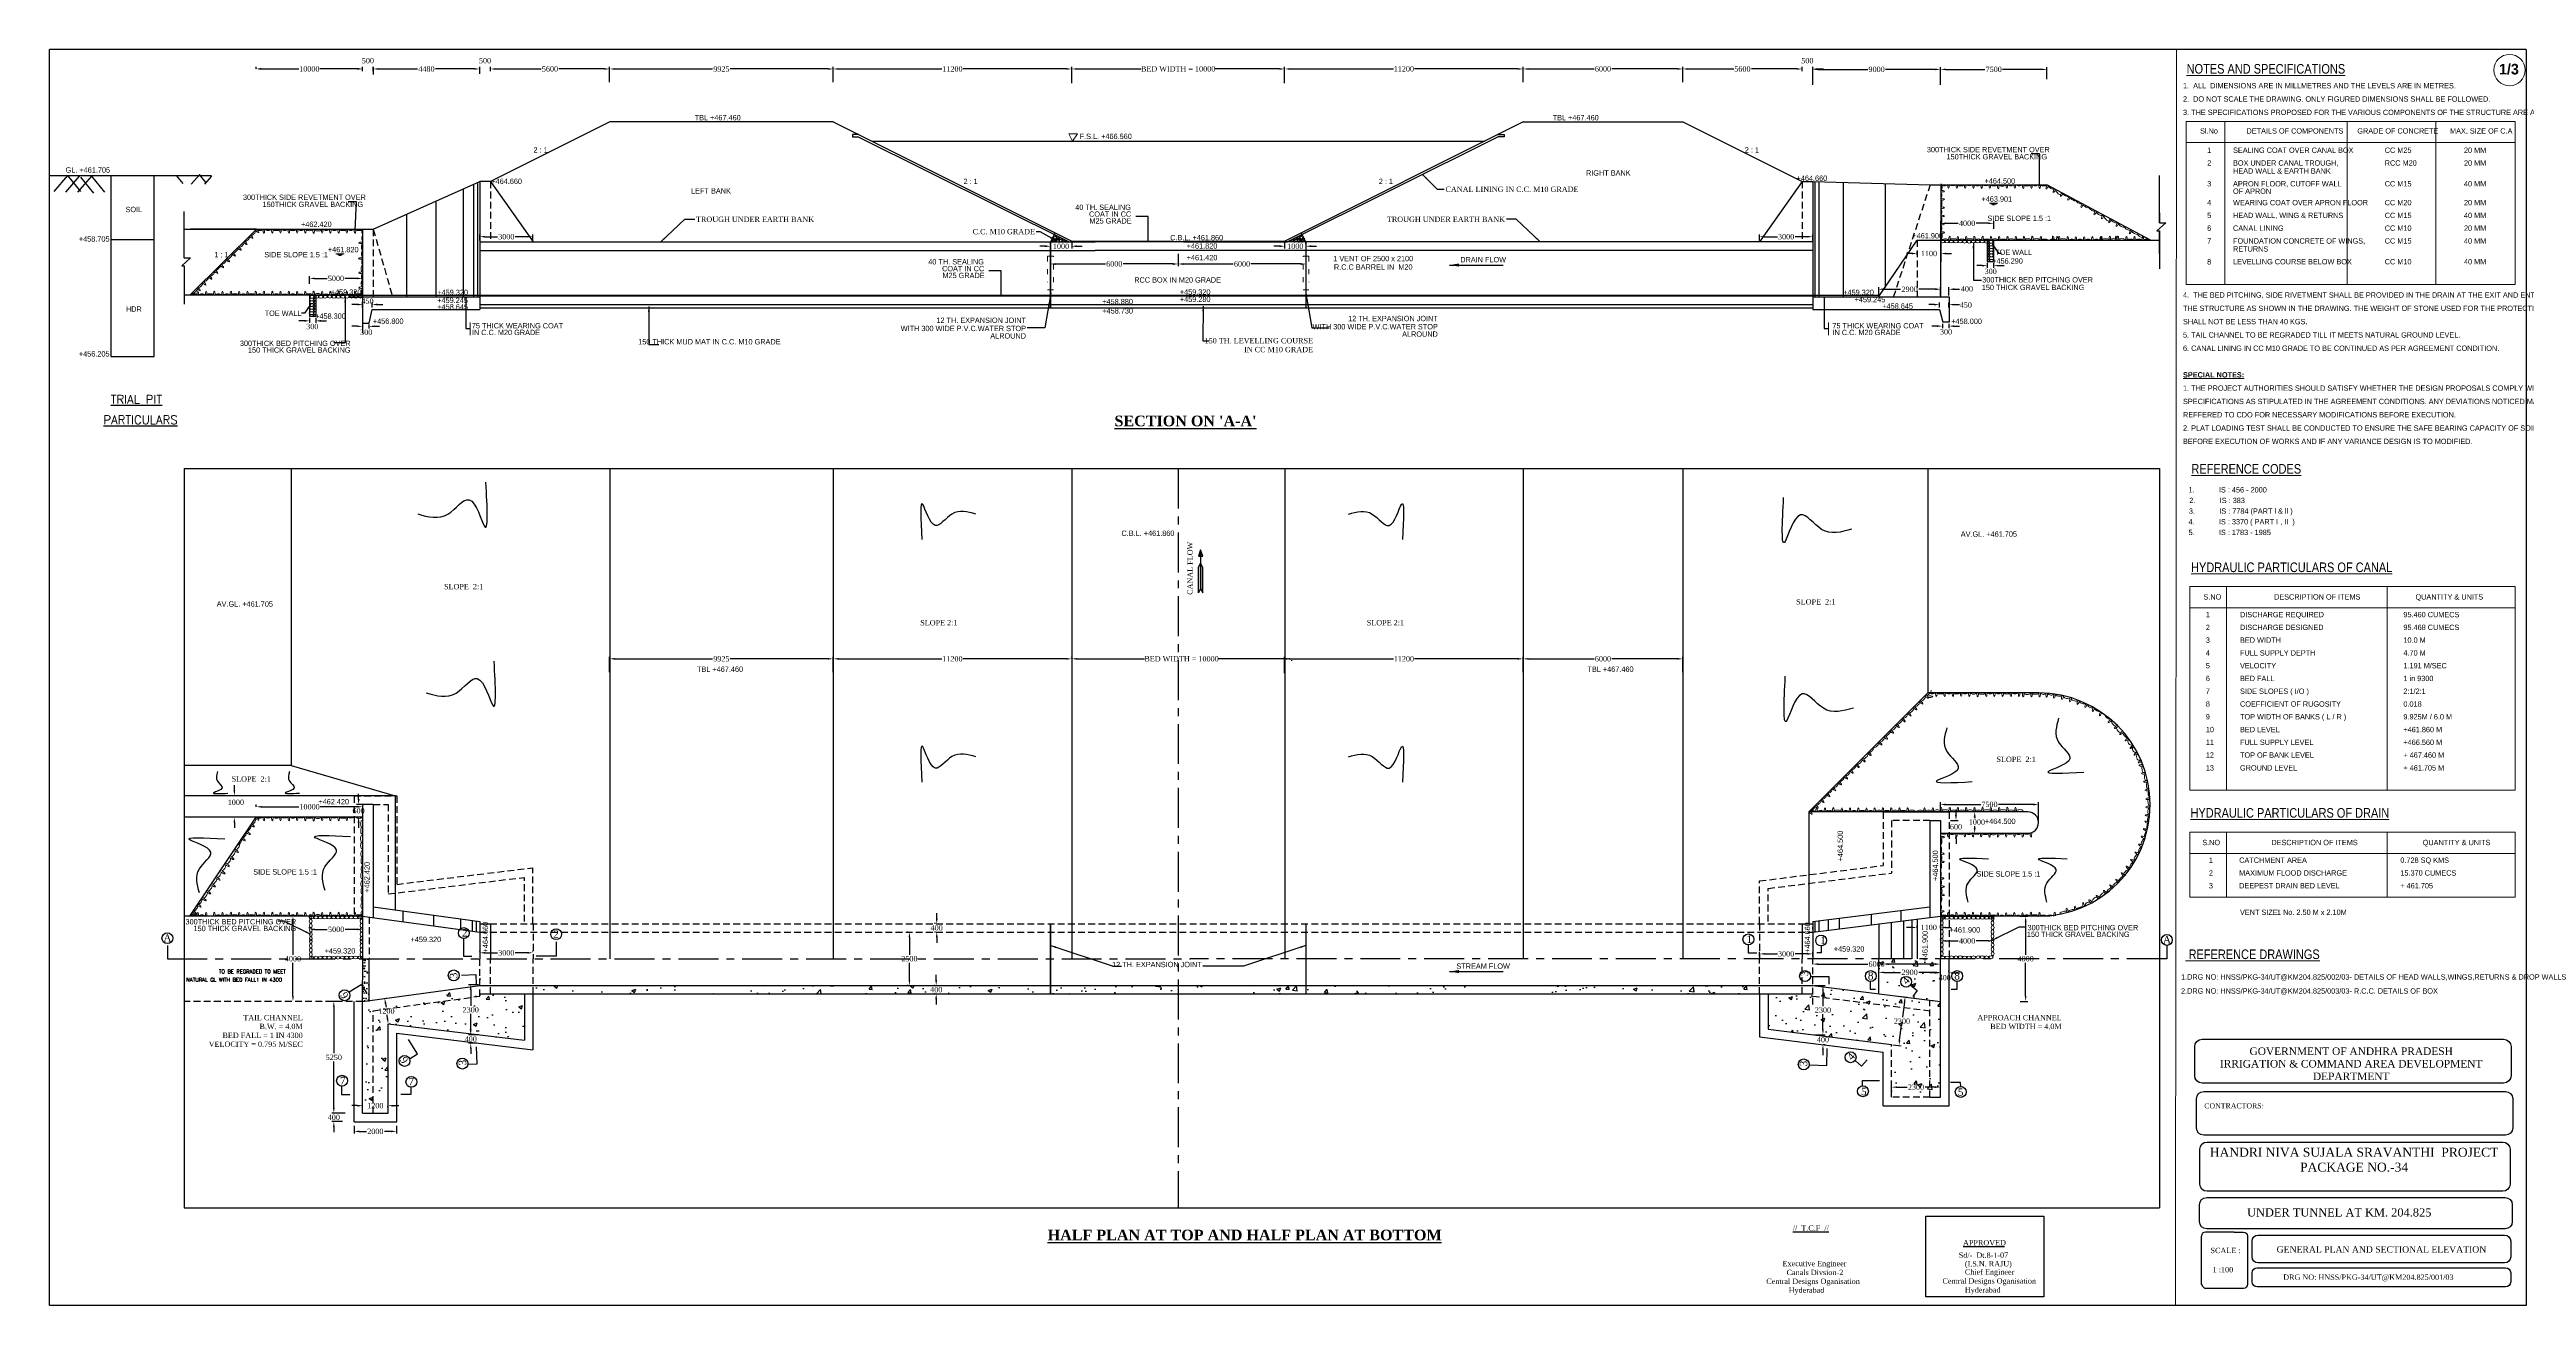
# Model space of a CAD drawing. Header units: millimetres. Extents: x 80 to 10631, y 46 to 2573.
# Drawn here: x 5273 to 6436, y 768 to 1358 of the extents above; entities that cross this region are included whole.
import ezdxf
from ezdxf.enums import TextEntityAlignment as Align

# ---------------------------------------------------------------- set-up
doc = ezdxf.new("R2010")
doc.units = ezdxf.units.MM
for name, pattern in [('ACAD_ISO03W100', [30, 12, -18]), ('CENTER', [2, 1.25, -0.25, 0.25, -0.25]), ('DASHED', [19.05, 12.7, -6.35])]:
    doc.linetypes.add(name, pattern=pattern)
for name, color, linetype in [('Caption', 242, 'Continuous'), ('MAIN', 7, 'Continuous'), ('SHEET', 3, 'Continuous'), ('STEEL', 5, 'Continuous'), ('TEXT_GENERAL', 4, 'Continuous')]:
    doc.layers.add(name, color=color, linetype=linetype)
doc.styles.add('ARIAL NARROW', font='ARIALN.TTF')
doc.styles.add('CITYBLUEPR', font='cityb___.ttf')
doc.styles.add('ROMANT', font='romant')
doc.styles.add('rs', font='romans.shx', dxfattribs={"height": 1.75})
doc.styles.get("Standard").update_dxf_attribs({"font": 'times.ttf', "height": 2.5})
doc.styles.add('TNR_2.5', font='times.ttf', dxfattribs={"height": 2.5})
doc.dimstyles.get("Standard").update_dxf_attribs({"dimtxt": 0.18, "dimasz": 0.18, "dimexe": 0.18, "dimexo": 0.0625, "dimgap": 0.09, "dimtad": 0, "dimtih": 1, "dimtoh": 1, "dimdec": 4, "dimzin": 0, "dimdsep": 46, "dimtxsty": 'Standard', "dimcen": 0.09, "dimadec": 0, "dimazin": 0, "dimtfac": 1, "dimtdec": 4, "dimtofl": 0, "dimtmove": 0, "dimatfit": 3, "dimfxl": 1, "dimtolj": 1, "dimtzin": 0, "dimarcsym": 0})
doc.dimstyles.new('STANDARD$7', dxfattribs={"dimtxt": 2, "dimasz": 2, "dimexe": 1.25, "dimexo": 0.625, "dimtad": 1, "dimdec": 0, "dimlfac": 0.5, "dimdsep": 46, "dimtxsty": 'Standard', "dimcen": 2.5, "dimadec": 0, "dimazin": 0, "dimtfac": 1, "dimtdec": 0, "dimtmove": 0, "dimatfit": 3, "dimfxl": 1, "dimtolj": 1, "dimtzin": 0, "dimarcsym": 0})
doc.dimstyles.new('STYLE_ESH', dxfattribs={"dimtxt": 2.5, "dimasz": 2.5, "dimexe": 1, "dimexo": 0.625, "dimtad": 0, "dimtih": 1, "dimtoh": 1, "dimdec": 0, "dimlfac": 100, "dimzin": 9, "dimdsep": 46, "dimtxsty": 'TNR_2.5', "dimcen": 2.5, "dimadec": 0, "dimazin": 2, "dimtfac": 1, "dimtdec": 0, "dimtofl": 0, "dimtmove": 2, "dimatfit": 3, "dimfxl": 1, "dimarcsym": 0})
pattern_1 = [(50, (0, 0), (18.218467, -1.59391), [1.905, -20.955]), (355, (0, 0), (-3.52428, 19.105664), [1.524, -16.764]), (100.451, (1.518, -0.133), (14.69425, 17.51167), [1.619, -17.809]), (46.1842, (0, 5.08), (27.107904, -4.20423), [2.8575, -31.4325]), (96.6356, (2.26, 4.73), (23.74042, 24.74256), [2.4285, -26.7135]), (351.184, (0, 5.08), (23.74046, 24.74251), [2.286, -25.146]), (21, (2.54, 3.81), (15.161488, -10.226552), [1.905, -20.955]), (326, (2.54, 3.81), (6.180203, 18.418797), [1.524, -16.764]), (71.4514, (3.803, 2.958), (21.34165, 8.192286), [1.619, -17.809]), (37.5, (0, 0), (0.30886, 8.455504), [0, -16.5608, 0, -17.018, 0, -16.8275]), (7.5, (0, 0), (6.681966, 10.018057), [0, -9.7028, 0, -16.1798, 0, -6.4135]), (327.5, (-5.664, 0), (13.5590595, -0.5728744), [0, -6.35, 0, -19.812, 0, -26.289]), (317.5, (-8.204, 0), (14.812918, 2.54265), [0, -8.255, 0, -13.1572, 0, -18.669])]

# ---------------------------------------------------------------- blocks, each defined once
blk = doc.blocks.new('*D95')
at = {"color": 0, "lineweight": -2, "transparency": 16777216}
for p, q in [((5475, 1347.7), (5475, 1349.7)), ((5480, 1347.7), (5480, 1349.7)), ((5472.5, 1348.7), (5470, 1348.7)), ((5482.5, 1348.7), (5485, 1348.7))]:
    blk.add_line(p, q, dxfattribs=at)
at = {"color": 0, "transparency": 16777216}
for points in [[(5472.5, 1349.1), (5472.5, 1348.3), (5475, 1348.7)], [(5482.5, 1349.1), (5482.5, 1348.3), (5480, 1348.7)]]:
    blk.add_solid(points, dxfattribs=at)
at = {"layer": 'Defpoints', "color": 0, "transparency": 16777216}
for p in [(5475, 1347), (5480, 1348.7), (5480, 1347)]:
    blk.add_point(p, dxfattribs=at)
at = {"color": 0, "transparency": 16777216, "insert": (5477.5, 1352.6), "char_height": 2.5, "attachment_point": 5, "style": 'TNR_2.5'}
blk.add_mtext('500', dxfattribs=at)
blk = doc.blocks.new('*D96')
at = {"color": 0, "lineweight": -2, "transparency": 16777216}
for p, q in [((5480, 1347.7), (5480, 1349.7)), ((5536, 1342.5), (5536, 1349.7)), ((5482.5, 1348.7), (5503.9, 1348.7)), ((5533.5, 1348.7), (5512.2, 1348.7))]:
    blk.add_line(p, q, dxfattribs=at)
at = {"color": 0, "transparency": 16777216}
for points in [[(5482.5, 1349.1), (5482.5, 1348.3), (5480, 1348.7)], [(5533.5, 1349.1), (5533.5, 1348.3), (5536, 1348.7)]]:
    blk.add_solid(points, dxfattribs=at)
at = {"layer": 'Defpoints', "color": 0, "transparency": 16777216}
for p in [(5480, 1347.1), (5536, 1348.7), (5536, 1341.9)]:
    blk.add_point(p, dxfattribs=at)
at = {"color": 0, "transparency": 16777216, "insert": (5508, 1348.7), "char_height": 2.5, "attachment_point": 5, "style": 'TNR_2.5'}
blk.add_mtext('5600', dxfattribs=at)
blk = doc.blocks.new('*D97')
at = {"color": 0, "lineweight": -2, "transparency": 16777216}
for p, q in [((5536, 1342.5), (5536, 1349.7)), ((5641, 1342.5), (5641, 1349.7)), ((5538.5, 1348.7), (5584.4, 1348.7)), ((5638.5, 1348.7), (5592.7, 1348.7))]:
    blk.add_line(p, q, dxfattribs=at)
at = {"color": 0, "transparency": 16777216}
for points in [[(5538.5, 1349.1), (5538.5, 1348.3), (5536, 1348.7)], [(5638.5, 1349.1), (5638.5, 1348.3), (5641, 1348.7)]]:
    blk.add_solid(points, dxfattribs=at)
at = {"layer": 'Defpoints', "color": 0, "transparency": 16777216}
for p in [(5536, 1341.9), (5641, 1348.7), (5641, 1341.9)]:
    blk.add_point(p, dxfattribs=at)
at = {"color": 0, "transparency": 16777216, "insert": (5588.5, 1348.7), "char_height": 2.5, "attachment_point": 5, "style": 'TNR_2.5'}
blk.add_mtext('9925', dxfattribs=at)
blk = doc.blocks.new('*D98')
at = {"color": 0, "lineweight": -2, "transparency": 16777216}
for p, q in [((5641, 1342.5), (5641, 1349.7)), ((5753, 1342), (5753, 1349.7)), ((5643.5, 1348.7), (5692.1, 1348.7)), ((5750.5, 1348.7), (5702, 1348.7))]:
    blk.add_line(p, q, dxfattribs=at)
at = {"color": 0, "transparency": 16777216}
for points in [[(5643.5, 1349.1), (5643.5, 1348.3), (5641, 1348.7)], [(5750.5, 1349.1), (5750.5, 1348.3), (5753, 1348.7)]]:
    blk.add_solid(points, dxfattribs=at)
at = {"layer": 'Defpoints', "color": 0, "transparency": 16777216}
for p in [(5641, 1341.9), (5753, 1348.7), (5753, 1341.4)]:
    blk.add_point(p, dxfattribs=at)
at = {"color": 0, "transparency": 16777216, "insert": (5697, 1348.7), "char_height": 2.5, "attachment_point": 5, "style": 'TNR_2.5'}
blk.add_mtext('11200', dxfattribs=at)
blk = doc.blocks.new('*D99')
at = {"layer": 'Defpoints', "color": 0, "transparency": 16777216}
for p in [(5965, 1341.9), (6040, 1348.7), (6040, 1341.9)]:
    blk.add_point(p, dxfattribs=at)
at = {"layer": 'TEXT_GENERAL', "color": 0, "lineweight": -2, "transparency": 16777216}
for p, q in [((5965, 1342.5), (5965, 1349.7)), ((6040, 1342.5), (6040, 1349.7)), ((5967.5, 1348.7), (5998.4, 1348.7)), ((6037.5, 1348.7), (6006.7, 1348.7))]:
    blk.add_line(p, q, dxfattribs=at)
at = {"layer": 'TEXT_GENERAL', "color": 0, "transparency": 16777216}
for points in [[(5967.5, 1349.1), (5967.5, 1348.3), (5965, 1348.7)], [(6037.5, 1349.1), (6037.5, 1348.3), (6040, 1348.7)]]:
    blk.add_solid(points, dxfattribs=at)
at = {"layer": 'TEXT_GENERAL', "color": 0, "lineweight": 5, "transparency": 16777216, "insert": (6002.5, 1348.7), "char_height": 2.5, "attachment_point": 5, "style": 'TNR_2.5'}
blk.add_mtext('6000', dxfattribs=at)
blk = doc.blocks.new('*D100')
at = {"color": 0, "lineweight": -2, "transparency": 16777216}
for p, q in [((5853, 1342), (5853, 1349.7)), ((5965, 1342.5), (5965, 1349.7)), ((5855.5, 1348.7), (5904.1, 1348.7)), ((5962.5, 1348.7), (5914, 1348.7))]:
    blk.add_line(p, q, dxfattribs=at)
at = {"color": 0, "transparency": 16777216}
for points in [[(5855.5, 1349.1), (5855.5, 1348.3), (5853, 1348.7)], [(5962.5, 1349.1), (5962.5, 1348.3), (5965, 1348.7)]]:
    blk.add_solid(points, dxfattribs=at)
at = {"layer": 'Defpoints', "color": 0, "transparency": 16777216}
for p in [(5853, 1348.7), (5853, 1341.4), (5965, 1341.9)]:
    blk.add_point(p, dxfattribs=at)
at = {"color": 0, "transparency": 16777216, "insert": (5909, 1348.7), "char_height": 2.5, "attachment_point": 5, "style": 'TNR_2.5'}
blk.add_mtext('11200', dxfattribs=at)
blk = doc.blocks.new('*D101')
at = {"color": 0, "lineweight": -2, "transparency": 16777216}
for p, q in [((5753, 1349.2), (5753, 1349.7)), ((5853, 1349.3), (5853, 1349.7)), ((5755.5, 1348.7), (5785.6, 1348.7)), ((5850.5, 1348.7), (5820.4, 1348.7))]:
    blk.add_line(p, q, dxfattribs=at)
at = {"color": 0, "transparency": 16777216}
for points in [[(5755.5, 1349.1), (5755.5, 1348.3), (5753, 1348.7)], [(5850.5, 1349.1), (5850.5, 1348.3), (5853, 1348.7)]]:
    blk.add_solid(points, dxfattribs=at)
at = {"layer": 'Defpoints', "color": 0, "transparency": 16777216}
for p in [(5753, 1348.6), (5853, 1348.7), (5853, 1348.7)]:
    blk.add_point(p, dxfattribs=at)
at = {"color": 0, "transparency": 16777216, "insert": (5803, 1348.7), "char_height": 2.5, "attachment_point": 5, "style": 'TNR_2.5'}
blk.add_mtext('BED WIDTH = 10000', dxfattribs=at)
blk = doc.blocks.new('*D119')
at = {"color": 0, "lineweight": -2, "transparency": 16777216}
for p, q in [((5370, 1348.7), (5370, 1349.7)), ((5420, 1348.7), (5420, 1349.7)), ((5372.5, 1348.7), (5390.1, 1348.7)), ((5417.5, 1348.7), (5400, 1348.7))]:
    blk.add_line(p, q, dxfattribs=at)
at = {"color": 0, "transparency": 16777216}
for points in [[(5372.5, 1349.2), (5372.5, 1348.3), (5370, 1348.7)], [(5417.5, 1349.2), (5417.5, 1348.3), (5420, 1348.7)]]:
    blk.add_solid(points, dxfattribs=at)
at = {"layer": 'Defpoints', "color": 0, "transparency": 16777216}
for p in [(5370, 1348.7), (5370, 1348.1), (5420, 1348.1)]:
    blk.add_point(p, dxfattribs=at)
at = {"color": 0, "transparency": 16777216, "insert": (5395, 1348.7), "char_height": 2.5, "attachment_point": 5, "style": 'TNR_2.5'}
blk.add_mtext('10000', dxfattribs=at)
blk = doc.blocks.new('*D120')
at = {"color": 0, "lineweight": -2, "transparency": 16777216}
for p, q in [((5417.5, 1227.8), (5415, 1227.8)), ((5420, 1228.7), (5420, 1226.8)), ((5423, 1228.7), (5423, 1226.8)), ((5425.5, 1227.8), (5428, 1227.8))]:
    blk.add_line(p, q, dxfattribs=at)
at = {"color": 0, "transparency": 16777216}
for points in [[(5417.5, 1228.2), (5417.5, 1227.4), (5420, 1227.8)], [(5425.5, 1228.2), (5425.5, 1227.4), (5423, 1227.8)]]:
    blk.add_solid(points, dxfattribs=at)
at = {"layer": 'Defpoints', "color": 0, "transparency": 16777216}
for p in [(5420, 1229.4), (5423, 1229.4), (5423, 1227.8)]:
    blk.add_point(p, dxfattribs=at)
at = {"color": 0, "transparency": 16777216, "insert": (5421.7, 1225), "char_height": 2.5, "attachment_point": 5, "style": 'TNR_2.5'}
blk.add_mtext('300', dxfattribs=at)
blk = doc.blocks.new('*D121')
at = {"color": 0, "lineweight": -2, "transparency": 16777216}
for p, q in [((5417.5, 1238), (5415, 1238)), ((5420, 1236.6), (5420, 1239)), ((5424.5, 1236.6), (5424.5, 1239)), ((5427, 1238), (5429.5, 1238))]:
    blk.add_line(p, q, dxfattribs=at)
at = {"color": 0, "transparency": 16777216}
for points in [[(5417.5, 1238.5), (5417.5, 1237.6), (5420, 1238)], [(5427, 1238.5), (5427, 1237.6), (5424.5, 1238)]]:
    blk.add_solid(points, dxfattribs=at)
at = {"layer": 'Defpoints', "color": 0, "transparency": 16777216}
for p in [(5420, 1238), (5420, 1236), (5424.5, 1236)]:
    blk.add_point(p, dxfattribs=at)
at = {"color": 0, "transparency": 16777216, "insert": (5422.3, 1239.6), "char_height": 2.5, "attachment_point": 5, "style": 'TNR_2.5'}
blk.add_mtext('450', dxfattribs=at)
blk = doc.blocks.new('*D122')
at = {"color": 0, "lineweight": -2, "transparency": 16777216}
for p, q in [((5392.6, 1230.4), (5390.1, 1230.4)), ((5395.1, 1231.8), (5395.1, 1229.4)), ((5398, 1231.8), (5398, 1229.4)), ((5400.5, 1230.4), (5403, 1230.4))]:
    blk.add_line(p, q, dxfattribs=at)
at = {"color": 0, "transparency": 16777216}
for points in [[(5392.6, 1230.8), (5392.6, 1229.9), (5395.1, 1230.4)], [(5400.5, 1230.8), (5400.5, 1229.9), (5398, 1230.4)]]:
    blk.add_solid(points, dxfattribs=at)
at = {"layer": 'Defpoints', "color": 0, "transparency": 16777216}
for p in [(5395.1, 1232.4), (5398, 1232.4), (5398, 1230.4)]:
    blk.add_point(p, dxfattribs=at)
at = {"color": 0, "transparency": 16777216, "insert": (5396.4, 1227.7), "char_height": 2.5, "attachment_point": 5, "style": 'TNR_2.5'}
blk.add_mtext('300', dxfattribs=at)
blk = doc.blocks.new('*D123')
at = {"color": 0, "lineweight": -2, "transparency": 16777216}
for p, q in [((5395, 1247.7), (5395, 1251.3)), ((5397.5, 1250.3), (5403.4, 1250.3)), ((5417.5, 1250.3), (5411.7, 1250.3)), ((5420, 1247.7), (5420, 1251.3))]:
    blk.add_line(p, q, dxfattribs=at)
at = {"color": 0, "transparency": 16777216}
for points in [[(5397.5, 1250.7), (5397.5, 1249.9), (5395, 1250.3)], [(5417.5, 1250.7), (5417.5, 1249.9), (5420, 1250.3)]]:
    blk.add_solid(points, dxfattribs=at)
at = {"layer": 'Defpoints', "color": 0, "transparency": 16777216}
for p in [(5395, 1247.1), (5420, 1250.3), (5420, 1247.1)]:
    blk.add_point(p, dxfattribs=at)
at = {"color": 0, "transparency": 16777216, "insert": (5407.5, 1250.3), "char_height": 2.5, "attachment_point": 5, "style": 'TNR_2.5'}
blk.add_mtext('5000', dxfattribs=at)
blk = doc.blocks.new('*D124')
at = {"color": 0, "lineweight": -2, "transparency": 16777216}
for p, q in [((6096, 1347.7), (6096, 1349.7)), ((6101, 1347.7), (6101, 1349.7)), ((6093.5, 1348.7), (6091, 1348.7)), ((6103.5, 1348.7), (6106, 1348.7))]:
    blk.add_line(p, q, dxfattribs=at)
at = {"color": 0, "transparency": 16777216}
for points in [[(6093.5, 1349.1), (6093.5, 1348.3), (6096, 1348.7)], [(6103.5, 1349.1), (6103.5, 1348.3), (6101, 1348.7)]]:
    blk.add_solid(points, dxfattribs=at)
at = {"layer": 'Defpoints', "color": 0, "transparency": 16777216}
for p in [(6096, 1348.7), (6096, 1347.1), (6101, 1347.1)]:
    blk.add_point(p, dxfattribs=at)
at = {"color": 0, "transparency": 16777216, "insert": (6098.5, 1352.6), "char_height": 2.5, "attachment_point": 5, "style": 'TNR_2.5'}
blk.add_mtext('500', dxfattribs=at)
blk = doc.blocks.new('*D125')
at = {"color": 0, "lineweight": -2, "transparency": 16777216}
for p, q in [((6040, 1342.5), (6040, 1349.7)), ((6096, 1347.7), (6096, 1349.7)), ((6042.5, 1348.7), (6063.9, 1348.7)), ((6093.5, 1348.7), (6072.2, 1348.7))]:
    blk.add_line(p, q, dxfattribs=at)
at = {"color": 0, "transparency": 16777216}
for points in [[(6042.5, 1349.1), (6042.5, 1348.3), (6040, 1348.7)], [(6093.5, 1349.1), (6093.5, 1348.3), (6096, 1348.7)]]:
    blk.add_solid(points, dxfattribs=at)
at = {"layer": 'Defpoints', "color": 0, "transparency": 16777216}
for p in [(6040, 1348.7), (6040, 1341.9), (6096, 1347.1)]:
    blk.add_point(p, dxfattribs=at)
at = {"color": 0, "transparency": 16777216, "insert": (6068, 1348.7), "char_height": 2.5, "attachment_point": 5, "style": 'TNR_2.5'}
blk.add_mtext('5600', dxfattribs=at)
blk = doc.blocks.new('*D126')
at = {"color": 0, "lineweight": -2, "transparency": 16777216}
for p, q in [((6158.5, 1245.2), (6156, 1245.2)), ((6161, 1242.3), (6161, 1246.2)), ((6165, 1242.3), (6165, 1246.2)), ((6167.5, 1245.2), (6170, 1245.2))]:
    blk.add_line(p, q, dxfattribs=at)
at = {"color": 0, "transparency": 16777216}
for points in [[(6158.5, 1245.7), (6158.5, 1244.8), (6161, 1245.2)], [(6167.5, 1245.7), (6167.5, 1244.8), (6165, 1245.2)]]:
    blk.add_solid(points, dxfattribs=at)
at = {"layer": 'Defpoints', "color": 0, "transparency": 16777216}
for p in [(6165, 1245.2), (6161, 1241.7), (6165, 1241.7)]:
    blk.add_point(p, dxfattribs=at)
at = {"color": 0, "transparency": 16777216, "insert": (6173.4, 1245.4), "char_height": 2.5, "attachment_point": 5, "style": 'TNR_2.5'}
blk.add_mtext('400', dxfattribs=at)
blk = doc.blocks.new('*D127')
at = {"color": 0, "lineweight": -2, "transparency": 16777216}
for p, q in [((6101, 1341.3), (6101, 1349.5)), ((6161, 1341.3), (6161, 1349.5)), ((6103.5, 1348.5), (6126.9, 1348.5)), ((6158.5, 1348.5), (6135.2, 1348.5))]:
    blk.add_line(p, q, dxfattribs=at)
at = {"color": 0, "transparency": 16777216}
for points in [[(6103.5, 1348.9), (6103.5, 1348.1), (6101, 1348.5)], [(6158.5, 1348.9), (6158.5, 1348.1), (6161, 1348.5)]]:
    blk.add_solid(points, dxfattribs=at)
at = {"layer": 'Defpoints', "color": 0, "transparency": 16777216}
for p in [(6101, 1340.7), (6161, 1348.5), (6161, 1340.7)]:
    blk.add_point(p, dxfattribs=at)
at = {"color": 0, "transparency": 16777216, "insert": (6131, 1348.5), "char_height": 2.5, "attachment_point": 5, "style": 'TNR_2.5'}
blk.add_mtext('9000', dxfattribs=at)
blk = doc.blocks.new('*D128')
at = {"color": 0, "lineweight": -2, "transparency": 16777216}
for p, q in [((6161, 1341.3), (6161, 1349.5)), ((6211, 1343.9), (6211, 1349.5)), ((6163.5, 1348.5), (6181.9, 1348.5)), ((6208.5, 1348.5), (6190.2, 1348.5))]:
    blk.add_line(p, q, dxfattribs=at)
at = {"color": 0, "transparency": 16777216}
for points in [[(6163.5, 1348.9), (6163.5, 1348.1), (6161, 1348.5)], [(6208.5, 1348.9), (6208.5, 1348.1), (6211, 1348.5)]]:
    blk.add_solid(points, dxfattribs=at)
at = {"layer": 'Defpoints', "color": 0, "transparency": 16777216}
for p in [(6161, 1340.7), (6211, 1348.5), (6211, 1343.3)]:
    blk.add_point(p, dxfattribs=at)
at = {"color": 0, "transparency": 16777216, "insert": (6186, 1348.5), "char_height": 2.5, "attachment_point": 5, "style": 'TNR_2.5'}
blk.add_mtext('7500', dxfattribs=at)
blk = doc.blocks.new('*D129')
at = {"color": 0, "lineweight": -2, "transparency": 16777216}
for p, q in [((5740.5, 1265.4), (5738, 1265.4)), ((5743, 1266.8), (5743, 1264.4)), ((5753, 1267.2), (5753, 1264.4)), ((5755.5, 1265.4), (5758, 1265.4))]:
    blk.add_line(p, q, dxfattribs=at)
at = {"color": 0, "transparency": 16777216}
for points in [[(5740.5, 1265.9), (5740.5, 1265), (5743, 1265.4)], [(5755.5, 1265.9), (5755.5, 1265), (5753, 1265.4)]]:
    blk.add_solid(points, dxfattribs=at)
at = {"layer": 'Defpoints', "color": 0, "transparency": 16777216}
for p in [(5743, 1267.5), (5743, 1265.4), (5753, 1267.9)]:
    blk.add_point(p, dxfattribs=at)
at = {"color": 0, "transparency": 16777216, "insert": (5748, 1265.4), "char_height": 2.5, "attachment_point": 5, "style": 'TNR_2.5'}
blk.add_mtext('1000', dxfattribs=at)
blk = doc.blocks.new('*D130')
at = {"color": 0, "lineweight": -2, "transparency": 16777216}
for p, q in [((5850.5, 1265.4), (5848, 1265.4)), ((5853, 1267.2), (5853, 1264.4)), ((5863, 1267.2), (5863, 1264.4)), ((5865.5, 1265.4), (5868, 1265.4))]:
    blk.add_line(p, q, dxfattribs=at)
at = {"color": 0, "transparency": 16777216}
for points in [[(5850.5, 1265.9), (5850.5, 1265), (5853, 1265.4)], [(5865.5, 1265.9), (5865.5, 1265), (5863, 1265.4)]]:
    blk.add_solid(points, dxfattribs=at)
at = {"layer": 'Defpoints', "color": 0, "transparency": 16777216}
for p in [(5853, 1267.9), (5863, 1267.9), (5863, 1265.4)]:
    blk.add_point(p, dxfattribs=at)
at = {"color": 0, "transparency": 16777216, "insert": (5858, 1265.4), "char_height": 2.5, "attachment_point": 5, "style": 'TNR_2.5'}
blk.add_mtext('1000', dxfattribs=at)
blk = doc.blocks.new('*D131')
at = {"color": 0, "lineweight": -2, "transparency": 16777216}
for p, q in [((6161.1, 1273.6), (6161.1, 1277.2)), ((6163.6, 1276.2), (6169.3, 1276.2)), ((6183.5, 1276.2), (6177.7, 1276.2)), ((6186, 1273.6), (6186, 1277.2))]:
    blk.add_line(p, q, dxfattribs=at)
at = {"color": 0, "transparency": 16777216}
for points in [[(6163.6, 1276.6), (6163.6, 1275.8), (6161.1, 1276.2)], [(6183.5, 1276.6), (6183.5, 1275.8), (6186, 1276.2)]]:
    blk.add_solid(points, dxfattribs=at)
at = {"layer": 'Defpoints', "color": 0, "transparency": 16777216}
for p in [(6161.1, 1276.2), (6161.1, 1273), (6186, 1273)]:
    blk.add_point(p, dxfattribs=at)
at = {"color": 0, "transparency": 16777216, "insert": (6173.5, 1276.2), "char_height": 2.5, "attachment_point": 5, "style": 'TNR_2.5'}
blk.add_mtext('4000', dxfattribs=at)
blk = doc.blocks.new('*D132')
at = {"color": 0, "lineweight": -2, "transparency": 16777216}
for p, q in [((6180.5, 1256.3), (6178, 1256.3)), ((6183, 1257.7), (6183, 1255.3)), ((6185.9, 1257.7), (6185.9, 1255.3)), ((6188.4, 1256.3), (6190.9, 1256.3))]:
    blk.add_line(p, q, dxfattribs=at)
at = {"color": 0, "transparency": 16777216}
for points in [[(6180.5, 1256.7), (6180.5, 1255.9), (6183, 1256.3)], [(6188.4, 1256.7), (6188.4, 1255.9), (6185.9, 1256.3)]]:
    blk.add_solid(points, dxfattribs=at)
at = {"layer": 'Defpoints', "color": 0, "transparency": 16777216}
for p in [(6183, 1258.3), (6183, 1256.3), (6185.9, 1258.3)]:
    blk.add_point(p, dxfattribs=at)
at = {"color": 0, "transparency": 16777216, "insert": (6184.6, 1253.6), "char_height": 2.5, "attachment_point": 5, "style": 'TNR_2.5'}
blk.add_mtext('300', dxfattribs=at)
blk = doc.blocks.new('*D133')
at = {"color": 0, "lineweight": -2, "transparency": 16777216}
for p, q in [((5536, 1065.4), (5536, 1072.6)), ((5538.5, 1071.6), (5584.4, 1071.6)), ((5638.5, 1071.6), (5592.7, 1071.6)), ((5641, 1065.4), (5641, 1072.6))]:
    blk.add_line(p, q, dxfattribs=at)
at = {"color": 0, "transparency": 16777216}
for points in [[(5538.5, 1072), (5538.5, 1071.2), (5536, 1071.6)], [(5638.5, 1072), (5638.5, 1071.2), (5641, 1071.6)]]:
    blk.add_solid(points, dxfattribs=at)
at = {"layer": 'Defpoints', "color": 0, "transparency": 16777216}
for p in [(5641, 1071.6), (5536, 1064.8), (5641, 1064.8)]:
    blk.add_point(p, dxfattribs=at)
at = {"color": 0, "transparency": 16777216, "insert": (5588.5, 1071.6), "char_height": 2.5, "attachment_point": 5, "style": 'TNR_2.5'}
blk.add_mtext('9925', dxfattribs=at)
blk = doc.blocks.new('*D134')
at = {"color": 0, "lineweight": -2, "transparency": 16777216}
for p, q in [((5475, 1268.1), (5475, 1270.9)), ((5477.5, 1269.9), (5483.4, 1269.9)), ((5497.5, 1269.9), (5491.7, 1269.9)), ((5500, 1268.1), (5500, 1270.9))]:
    blk.add_line(p, q, dxfattribs=at)
at = {"color": 0, "transparency": 16777216}
for points in [[(5477.5, 1270.3), (5477.5, 1269.5), (5475, 1269.9)], [(5497.5, 1270.3), (5497.5, 1269.5), (5500, 1269.9)]]:
    blk.add_solid(points, dxfattribs=at)
at = {"layer": 'Defpoints', "color": 0, "transparency": 16777216}
for p in [(5500, 1269.9), (5475, 1267.5), (5500, 1267.5)]:
    blk.add_point(p, dxfattribs=at)
at = {"color": 0, "transparency": 16777216, "insert": (5487.5, 1269.9), "char_height": 2.5, "attachment_point": 5, "style": 'TNR_2.5'}
blk.add_mtext('3000', dxfattribs=at)
blk = doc.blocks.new('*D135')
at = {"color": 0, "lineweight": -2, "transparency": 16777216}
for p, q in [((6076, 1268.1), (6076, 1270.9)), ((6078.5, 1269.9), (6084.4, 1269.9)), ((6098.5, 1269.9), (6092.7, 1269.9)), ((6101, 1268.1), (6101, 1270.9))]:
    blk.add_line(p, q, dxfattribs=at)
at = {"color": 0, "transparency": 16777216}
for points in [[(6078.5, 1270.3), (6078.5, 1269.5), (6076, 1269.9)], [(6098.5, 1270.3), (6098.5, 1269.5), (6101, 1269.9)]]:
    blk.add_solid(points, dxfattribs=at)
at = {"layer": 'Defpoints', "color": 0, "transparency": 16777216}
for p in [(6076, 1269.9), (6076, 1267.5), (6101, 1267.5)]:
    blk.add_point(p, dxfattribs=at)
at = {"color": 0, "transparency": 16777216, "insert": (6088.5, 1269.9), "char_height": 2.5, "attachment_point": 5, "style": 'TNR_2.5'}
blk.add_mtext('3000', dxfattribs=at)
blk = doc.blocks.new('*D137')
at = {"color": 0, "lineweight": -2, "transparency": 16777216}
for p, q in [((6158, 1238), (6155.5, 1238)), ((6160.5, 1236.6), (6160.5, 1239)), ((6165, 1236.6), (6165, 1239)), ((6167.5, 1238), (6170, 1238))]:
    blk.add_line(p, q, dxfattribs=at)
at = {"color": 0, "transparency": 16777216}
for points in [[(6158, 1238.4), (6158, 1237.6), (6160.5, 1238)], [(6167.5, 1238.4), (6167.5, 1237.6), (6165, 1238)]]:
    blk.add_solid(points, dxfattribs=at)
at = {"layer": 'Defpoints', "color": 0, "transparency": 16777216}
for p in [(6160.5, 1238), (6160.5, 1236), (6165, 1236)]:
    blk.add_point(p, dxfattribs=at)
at = {"color": 0, "transparency": 16777216, "insert": (6172.9, 1237.8), "char_height": 2.5, "attachment_point": 5, "style": 'TNR_2.5'}
blk.add_mtext('450', dxfattribs=at)
blk = doc.blocks.new('*D136')
at = {"color": 0, "lineweight": -2, "transparency": 16777216}
for p, q in [((6159.4, 1227.9), (6156.9, 1227.9)), ((6161.9, 1228.9), (6161.9, 1226.9)), ((6164.9, 1228.9), (6164.9, 1226.9)), ((6167.4, 1227.9), (6169.9, 1227.9))]:
    blk.add_line(p, q, dxfattribs=at)
at = {"color": 0, "transparency": 16777216}
for points in [[(6159.4, 1228.3), (6159.4, 1227.5), (6161.9, 1227.9)], [(6167.4, 1228.3), (6167.4, 1227.5), (6164.9, 1227.9)]]:
    blk.add_solid(points, dxfattribs=at)
at = {"layer": 'Defpoints', "color": 0, "transparency": 16777216}
for p in [(6161.9, 1229.5), (6164.9, 1229.5), (6164.9, 1227.9)]:
    blk.add_point(p, dxfattribs=at)
at = {"color": 0, "transparency": 16777216, "insert": (6163.6, 1225.2), "char_height": 2.5, "attachment_point": 5, "style": 'TNR_2.5'}
blk.add_mtext('300', dxfattribs=at)
blk = doc.blocks.new('*D140')
at = {"color": 0, "lineweight": -2, "transparency": 16777216}
for p, q in [((5965, 1065.4), (5965, 1072.6)), ((5967.5, 1071.6), (5998.4, 1071.6)), ((6037.5, 1071.6), (6006.7, 1071.6)), ((6040, 1065.4), (6040, 1072.6))]:
    blk.add_line(p, q, dxfattribs=at)
at = {"color": 0, "transparency": 16777216}
for points in [[(5967.5, 1072), (5967.5, 1071.2), (5965, 1071.6)], [(6037.5, 1072), (6037.5, 1071.2), (6040, 1071.6)]]:
    blk.add_solid(points, dxfattribs=at)
at = {"layer": 'Defpoints', "color": 0, "transparency": 16777216}
for p in [(5965, 1071.6), (5965, 1064.8), (6040, 1064.8)]:
    blk.add_point(p, dxfattribs=at)
at = {"color": 0, "transparency": 16777216, "insert": (6002.5, 1071.6), "char_height": 2.5, "attachment_point": 5, "style": 'TNR_2.5'}
blk.add_mtext('6000', dxfattribs=at)
blk = doc.blocks.new('*D141')
at = {"color": 0, "lineweight": -2, "transparency": 16777216}
for p, q in [((5641, 1072.2), (5641, 1072.6)), ((5643.5, 1071.6), (5692.1, 1071.6)), ((5750.5, 1071.6), (5702, 1071.6)), ((5753, 1072.2), (5753, 1072.6))]:
    blk.add_line(p, q, dxfattribs=at)
at = {"color": 0, "transparency": 16777216}
for points in [[(5643.5, 1072), (5643.5, 1071.2), (5641, 1071.6)], [(5750.5, 1072), (5750.5, 1071.2), (5753, 1071.6)]]:
    blk.add_solid(points, dxfattribs=at)
at = {"layer": 'Defpoints', "color": 0, "transparency": 16777216}
for p in [(5641, 1071.6), (5753, 1071.6), (5753, 1071.6)]:
    blk.add_point(p, dxfattribs=at)
at = {"color": 0, "transparency": 16777216, "insert": (5697, 1071.6), "char_height": 2.5, "attachment_point": 5, "style": 'TNR_2.5'}
blk.add_mtext('11200', dxfattribs=at)
blk = doc.blocks.new('*D143')
at = {"color": 0, "lineweight": -2, "transparency": 16777216}
for p, q in [((5753, 1072.2), (5753, 1072.6)), ((5755.5, 1071.6), (5787.2, 1071.6)), ((5853.7, 1071.6), (5822, 1071.6)), ((5856.2, 1071), (5856.2, 1070.6))]:
    blk.add_line(p, q, dxfattribs=at)
at = {"color": 0, "transparency": 16777216}
for points in [[(5755.5, 1072), (5755.5, 1071.2), (5753, 1071.6)], [(5853.7, 1072), (5853.7, 1071.2), (5856.2, 1071.6)]]:
    blk.add_solid(points, dxfattribs=at)
at = {"layer": 'Defpoints', "color": 0, "transparency": 16777216}
for p in [(5753, 1071.6), (5856.2, 1071.6), (5856.2, 1071.6)]:
    blk.add_point(p, dxfattribs=at)
at = {"color": 0, "transparency": 16777216, "insert": (5804.6, 1071.6), "char_height": 2.5, "attachment_point": 5, "style": 'TNR_2.5'}
blk.add_mtext('BED WIDTH = 10000', dxfattribs=at)
blk = doc.blocks.new('*D142')
at = {"color": 0, "lineweight": -2, "transparency": 16777216}
for p, q in [((5853, 1064.9), (5853, 1072.6)), ((5855.5, 1071.6), (5904.1, 1071.6)), ((5962.5, 1071.6), (5914, 1071.6)), ((5965, 1065.4), (5965, 1072.6))]:
    blk.add_line(p, q, dxfattribs=at)
at = {"color": 0, "transparency": 16777216}
for points in [[(5855.5, 1072), (5855.5, 1071.2), (5853, 1071.6)], [(5962.5, 1072), (5962.5, 1071.2), (5965, 1071.6)]]:
    blk.add_solid(points, dxfattribs=at)
at = {"layer": 'Defpoints', "color": 0, "transparency": 16777216}
for p in [(5853, 1071.6), (5853, 1064.3), (5965, 1064.8)]:
    blk.add_point(p, dxfattribs=at)
at = {"color": 0, "transparency": 16777216, "insert": (5909, 1071.6), "char_height": 2.5, "attachment_point": 5, "style": 'TNR_2.5'}
blk.add_mtext('11200', dxfattribs=at)
blk = doc.blocks.new('*D144')
at = {"color": 0, "lineweight": -2, "transparency": 16777216}
for p, q in [((6076, 931.8), (6076, 934)), ((6078.5, 933), (6084.4, 933)), ((6098.5, 933), (6092.7, 933)), ((6101, 931.8), (6101, 934))]:
    blk.add_line(p, q, dxfattribs=at)
at = {"color": 0, "transparency": 16777216}
for points in [[(6078.5, 933.4), (6078.5, 932.6), (6076, 933)], [(6098.5, 933.4), (6098.5, 932.6), (6101, 933)]]:
    blk.add_solid(points, dxfattribs=at)
at = {"layer": 'Defpoints', "color": 0, "transparency": 16777216}
for p in [(6076, 931.2), (6101, 933), (6101, 931.2)]:
    blk.add_point(p, dxfattribs=at)
at = {"color": 0, "transparency": 16777216, "insert": (6088.5, 933), "char_height": 2.5, "attachment_point": 5, "style": 'TNR_2.5'}
blk.add_mtext('3000', dxfattribs=at)
blk = doc.blocks.new('*D145')
at = {"color": 0, "lineweight": -2, "transparency": 16777216}
for p, q in [((6161, 939.7), (6161, 940.1)), ((6163.5, 939.1), (6169.3, 939.1)), ((6183.5, 939.1), (6177.8, 939.1)), ((6186, 939.7), (6186, 940.1))]:
    blk.add_line(p, q, dxfattribs=at)
at = {"color": 0, "transparency": 16777216}
for points in [[(6163.5, 939.5), (6163.5, 938.7), (6161, 939.1)], [(6183.5, 939.5), (6183.5, 938.7), (6186, 939.1)]]:
    blk.add_solid(points, dxfattribs=at)
at = {"layer": 'Defpoints', "color": 0, "transparency": 16777216}
for p in [(6161, 939.1), (6186, 939.1), (6186, 939.1)]:
    blk.add_point(p, dxfattribs=at)
at = {"color": 0, "transparency": 16777216, "insert": (6173.5, 939.1), "char_height": 2.5, "attachment_point": 5, "style": 'TNR_2.5'}
blk.add_mtext('4000', dxfattribs=at)
blk = doc.blocks.new('*D146')
at = {"color": 0, "lineweight": -2, "transparency": 16777216}
for p, q in [((5689, 947.2), (5688.6, 947.2)), ((5689, 943.2), (5688.6, 943.2)), ((5689.6, 949.7), (5689.6, 952.2)), ((5689.6, 940.7), (5689.6, 938.2))]:
    blk.add_line(p, q, dxfattribs=at)
at = {"color": 0, "transparency": 16777216}
for points in [[(5689.2, 949.7), (5690.1, 949.7), (5689.6, 947.2)], [(5689.2, 940.7), (5690.1, 940.7), (5689.6, 943.2)]]:
    blk.add_solid(points, dxfattribs=at)
at = {"layer": 'Defpoints', "color": 0, "transparency": 16777216}
for p in [(5689.6, 947.2), (5689.6, 943.2), (5689.6, 943.2)]:
    blk.add_point(p, dxfattribs=at)
at = {"color": 0, "transparency": 16777216, "insert": (5689.6, 945.2), "char_height": 2.5, "attachment_point": 5, "style": 'TNR_2.5'}
blk.add_mtext('400', dxfattribs=at)
blk = doc.blocks.new('*D147')
at = {"color": 0, "lineweight": -2, "transparency": 16777216}
for p, q in [((5676.2, 943.2), (5675.8, 943.2)), ((5676.8, 940.7), (5676.8, 932.6)), ((5676.8, 920.7), (5676.8, 928.8)), ((5676.2, 918.2), (5675.8, 918.2))]:
    blk.add_line(p, q, dxfattribs=at)
at = {"color": 0, "transparency": 16777216}
for points in [[(5676.4, 940.7), (5677.2, 940.7), (5676.8, 943.2)], [(5676.4, 920.7), (5677.2, 920.7), (5676.8, 918.2)]]:
    blk.add_solid(points, dxfattribs=at)
at = {"layer": 'Defpoints', "color": 0, "transparency": 16777216}
for p in [(5676.8, 943.2), (5676.8, 918.2), (5676.8, 918.2)]:
    blk.add_point(p, dxfattribs=at)
at = {"color": 0, "transparency": 16777216, "insert": (5676.8, 930.7), "char_height": 2.5, "attachment_point": 5, "style": 'TNR_2.5'}
blk.add_mtext('2500', dxfattribs=at)
blk = doc.blocks.new('*D148')
at = {"color": 0, "lineweight": -2, "transparency": 16777216}
for p, q in [((5689.4, 920.7), (5689.4, 923.2)), ((5688.7, 918.2), (5688.4, 918.2)), ((5688.7, 914.2), (5688.4, 914.2)), ((5689.4, 911.7), (5689.4, 909.2))]:
    blk.add_line(p, q, dxfattribs=at)
at = {"color": 0, "transparency": 16777216}
for points in [[(5688.9, 920.7), (5689.8, 920.7), (5689.4, 918.2)], [(5688.9, 911.7), (5689.8, 911.7), (5689.4, 914.2)]]:
    blk.add_solid(points, dxfattribs=at)
at = {"layer": 'Defpoints', "color": 0, "transparency": 16777216}
for p in [(5689.4, 918.2), (5689.4, 914.2), (5689.4, 914.2)]:
    blk.add_point(p, dxfattribs=at)
at = {"color": 0, "transparency": 16777216, "insert": (5689.4, 916.2), "char_height": 2.5, "attachment_point": 5, "style": 'TNR_2.5'}
blk.add_mtext('400', dxfattribs=at)
blk = doc.blocks.new('*D149')
at = {"color": 0, "lineweight": -2, "transparency": 16777216}
for p, q in [((6101, 928.8), (6101, 929.2)), ((6103.5, 928.2), (6126.9, 928.2)), ((6158.5, 928.2), (6135.2, 928.2)), ((6161, 928.8), (6161, 929.2))]:
    blk.add_line(p, q, dxfattribs=at)
at = {"color": 0, "transparency": 16777216}
for points in [[(6103.5, 928.6), (6103.5, 927.8), (6101, 928.2)], [(6158.5, 928.6), (6158.5, 927.8), (6161, 928.2)]]:
    blk.add_solid(points, dxfattribs=at)
at = {"layer": 'Defpoints', "color": 0, "transparency": 16777216}
for p in [(6101, 928.2), (6161, 928.2), (6161, 928.2)]:
    blk.add_point(p, dxfattribs=at)
at = {"color": 0, "transparency": 16777216, "insert": (6131, 928.2), "char_height": 2.5, "attachment_point": 5, "style": 'TNR_2.5'}
blk.add_mtext('6000', dxfattribs=at)
blk = doc.blocks.new('*D152')
at = {"color": 0, "lineweight": -2, "transparency": 16777216}
for p, q in [((6161, 1000.3), (6161, 1004.2)), ((6163.5, 1003.2), (6179.9, 1003.2)), ((6204.5, 1003.2), (6188.2, 1003.2)), ((6207, 995.3), (6207, 1004.2))]:
    blk.add_line(p, q, dxfattribs=at)
at = {"color": 0, "transparency": 16777216}
for points in [[(6163.5, 1003.6), (6163.5, 1002.7), (6161, 1003.2)], [(6204.5, 1003.6), (6204.5, 1002.7), (6207, 1003.2)]]:
    blk.add_solid(points, dxfattribs=at)
at = {"layer": 'Defpoints', "color": 0, "transparency": 16777216}
for p in [(6207, 1003.2), (6161, 999.7), (6207, 994.7)]:
    blk.add_point(p, dxfattribs=at)
at = {"color": 0, "transparency": 16777216, "insert": (6184, 1003.2), "char_height": 2.5, "attachment_point": 5, "style": 'TNR_2.5'}
blk.add_mtext('7500', dxfattribs=at)
blk = doc.blocks.new('*D151')
at = {"color": 0, "lineweight": -2, "transparency": 16777216}
for p, q in [((6176.4, 999.7), (6176.1, 999.7)), ((6176.4, 989.7), (6176.1, 989.7)), ((6177.1, 997.2), (6177.1, 996.8)), ((6177.1, 992.2), (6177.1, 993))]:
    blk.add_line(p, q, dxfattribs=at)
at = {"color": 0, "transparency": 16777216}
for points in [[(6176.6, 997.2), (6177.5, 997.2), (6177.1, 999.7)], [(6176.6, 992.2), (6177.5, 992.2), (6177.1, 989.7)]]:
    blk.add_solid(points, dxfattribs=at)
at = {"layer": 'Defpoints', "color": 0, "transparency": 16777216}
for p in [(6177.1, 999.7), (6177.1, 989.7), (6177.1, 989.7)]:
    blk.add_point(p, dxfattribs=at)
at = {"color": 0, "transparency": 16777216, "insert": (6178.1, 994.9), "char_height": 2.5, "attachment_point": 5, "style": 'TNR_2.5'}
blk.add_mtext('1000', dxfattribs=at)
blk = doc.blocks.new('*D150')
at = {"color": 0, "lineweight": -2, "transparency": 16777216}
for p, q in [((6168.3, 998.2), (6168.3, 1000.7)), ((6165.7, 995.7), (6169.3, 995.7)), ((6165.7, 989.7), (6169.3, 989.7)), ((6168.3, 987.2), (6168.3, 984.7))]:
    blk.add_line(p, q, dxfattribs=at)
at = {"color": 0, "transparency": 16777216}
for points in [[(6167.8, 998.2), (6168.7, 998.2), (6168.3, 995.7)], [(6167.8, 987.2), (6168.7, 987.2), (6168.3, 989.7)]]:
    blk.add_solid(points, dxfattribs=at)
at = {"layer": 'Defpoints', "color": 0, "transparency": 16777216}
for p in [(6165.1, 995.7), (6165.1, 989.7), (6168.3, 995.7)]:
    blk.add_point(p, dxfattribs=at)
at = {"color": 0, "transparency": 16777216, "insert": (6168.3, 992.7), "char_height": 2.5, "attachment_point": 5, "style": 'TNR_2.5'}
blk.add_mtext('600', dxfattribs=at)
blk = doc.blocks.new('*D153')
at = {"color": 0, "lineweight": -2, "transparency": 16777216}
for p, q in [((5474.4, 918.5), (5469.8, 918.5)), ((5470.8, 916), (5470.8, 908.6)), ((5470.8, 897.5), (5470.8, 904.8)), ((5474.4, 895), (5469.8, 895))]:
    blk.add_line(p, q, dxfattribs=at)
at = {"color": 0, "transparency": 16777216}
for points in [[(5470.3, 916), (5471.2, 916), (5470.8, 918.5)], [(5470.3, 897.5), (5471.2, 897.5), (5470.8, 895)]]:
    blk.add_solid(points, dxfattribs=at)
at = {"layer": 'Defpoints', "color": 0, "transparency": 16777216}
for p in [(5475, 918.5), (5470.8, 895), (5475, 895)]:
    blk.add_point(p, dxfattribs=at)
at = {"color": 0, "transparency": 16777216, "insert": (5470.8, 906.7), "char_height": 2.5, "attachment_point": 5, "style": 'TNR_2.5'}
blk.add_mtext('2300', dxfattribs=at)
blk = doc.blocks.new('*D155')
at = {"color": 0, "lineweight": -2, "transparency": 16777216}
for p, q in [((5420, 1347.7), (5420, 1349.7)), ((5425, 1347.7), (5425, 1349.7)), ((5417.5, 1348.7), (5415, 1348.7)), ((5427.5, 1348.7), (5430, 1348.7))]:
    blk.add_line(p, q, dxfattribs=at)
at = {"color": 0, "transparency": 16777216}
for points in [[(5417.5, 1349.1), (5417.5, 1348.3), (5420, 1348.7)], [(5427.5, 1349.1), (5427.5, 1348.3), (5425, 1348.7)]]:
    blk.add_solid(points, dxfattribs=at)
at = {"layer": 'Defpoints', "color": 0, "transparency": 16777216}
for p in [(5420, 1347), (5425, 1348.7), (5425, 1347)]:
    blk.add_point(p, dxfattribs=at)
at = {"color": 0, "transparency": 16777216, "insert": (5422.5, 1352.6), "char_height": 2.5, "attachment_point": 5, "style": 'TNR_2.5'}
blk.add_mtext('500', dxfattribs=at)
blk = doc.blocks.new('*D156')
at = {"color": 0, "lineweight": -2, "transparency": 16777216}
for p, q in [((5425.1, 1346.1), (5425.1, 1349.7)), ((5475, 1346.4), (5475, 1349.7)), ((5427.6, 1348.7), (5445.8, 1348.7)), ((5472.5, 1348.7), (5454.3, 1348.7))]:
    blk.add_line(p, q, dxfattribs=at)
at = {"color": 0, "transparency": 16777216}
for points in [[(5427.6, 1349.1), (5427.6, 1348.3), (5425.1, 1348.7)], [(5472.5, 1349.1), (5472.5, 1348.3), (5475, 1348.7)]]:
    blk.add_solid(points, dxfattribs=at)
at = {"layer": 'Defpoints', "color": 0, "transparency": 16777216}
for p in [(5425.1, 1345.5), (5475, 1348.7), (5475, 1345.8)]:
    blk.add_point(p, dxfattribs=at)
at = {"color": 0, "transparency": 16777216, "insert": (5450, 1348.7), "char_height": 2.5, "attachment_point": 5, "style": 'TNR_2.5'}
blk.add_mtext('4480', dxfattribs=at)
blk = doc.blocks.new('*D166')
at = {"color": 0, "lineweight": -2, "transparency": 16777216}
for p, q in [((5743, 1261.9), (5743, 1256.1)), ((5745.5, 1257.1), (5768.9, 1257.1)), ((5800.5, 1257.1), (5777.2, 1257.1)), ((5803, 1261.9), (5803, 1256.1))]:
    blk.add_line(p, q, dxfattribs=at)
at = {"color": 0, "transparency": 16777216}
for points in [[(5745.5, 1257.5), (5745.5, 1256.6), (5743, 1257.1)], [(5800.5, 1257.5), (5800.5, 1256.6), (5803, 1257.1)]]:
    blk.add_solid(points, dxfattribs=at)
at = {"layer": 'Defpoints', "color": 0, "transparency": 16777216}
for p in [(5743, 1262.5), (5803, 1262.5), (5803, 1257.1)]:
    blk.add_point(p, dxfattribs=at)
at = {"color": 0, "transparency": 16777216, "insert": (5773, 1257.1), "char_height": 2.5, "attachment_point": 5, "style": 'TNR_2.5'}
blk.add_mtext('6000', dxfattribs=at)
blk = doc.blocks.new('*D167')
at = {"color": 0, "lineweight": -2, "transparency": 16777216}
for p, q in [((5803, 1261.9), (5803, 1256.1)), ((5805.5, 1257.1), (5828.9, 1257.1)), ((5860.5, 1257.1), (5837.2, 1257.1)), ((5863, 1261.9), (5863, 1256.1))]:
    blk.add_line(p, q, dxfattribs=at)
at = {"color": 0, "transparency": 16777216}
for points in [[(5805.5, 1257.5), (5805.5, 1256.6), (5803, 1257.1)], [(5860.5, 1257.5), (5860.5, 1256.6), (5863, 1257.1)]]:
    blk.add_solid(points, dxfattribs=at)
at = {"layer": 'Defpoints', "color": 0, "transparency": 16777216}
for p in [(5803, 1262.5), (5803, 1257.1), (5863, 1262.5)]:
    blk.add_point(p, dxfattribs=at)
at = {"color": 0, "transparency": 16777216, "insert": (5833, 1257.1), "char_height": 2.5, "attachment_point": 5, "style": 'TNR_2.5'}
blk.add_mtext('6000', dxfattribs=at)
blk = doc.blocks.new('*D168')
at = {"color": 0, "lineweight": -2, "transparency": 16777216}
for p, q in [((6147.6, 1262), (6145.1, 1262)), ((6150.1, 1261.4), (6150.1, 1263)), ((6161.1, 1261.4), (6161.1, 1263)), ((6163.6, 1262), (6166.1, 1262))]:
    blk.add_line(p, q, dxfattribs=at)
at = {"color": 0, "transparency": 16777216}
for points in [[(6147.6, 1262.4), (6147.6, 1261.6), (6150.1, 1262)], [(6163.6, 1262.4), (6163.6, 1261.6), (6161.1, 1262)]]:
    blk.add_solid(points, dxfattribs=at)
at = {"layer": 'Defpoints', "color": 0, "transparency": 16777216}
for p in [(6150.1, 1260.7), (6161.1, 1262), (6161.1, 1260.7)]:
    blk.add_point(p, dxfattribs=at)
at = {"color": 0, "transparency": 16777216, "insert": (6155.6, 1262), "char_height": 2.5, "attachment_point": 5, "style": 'TNR_2.5'}
blk.add_mtext('1100', dxfattribs=at)
blk = doc.blocks.new('*D169')
at = {"color": 0, "lineweight": -2, "transparency": 16777216}
for p, q in [((6132, 1242.4), (6132, 1246.2)), ((6134.5, 1245.2), (6142.3, 1245.2)), ((6158.5, 1245.2), (6150.8, 1245.2)), ((6161, 1242.3), (6161, 1246.2))]:
    blk.add_line(p, q, dxfattribs=at)
at = {"color": 0, "transparency": 16777216}
for points in [[(6134.5, 1245.7), (6134.5, 1244.8), (6132, 1245.2)], [(6158.5, 1245.7), (6158.5, 1244.8), (6161, 1245.2)]]:
    blk.add_solid(points, dxfattribs=at)
at = {"layer": 'Defpoints', "color": 0, "transparency": 16777216}
for p in [(6161, 1245.2), (6132, 1241.8), (6161, 1241.7)]:
    blk.add_point(p, dxfattribs=at)
at = {"color": 0, "transparency": 16777216, "insert": (6146.5, 1245.2), "char_height": 2.5, "attachment_point": 5, "style": 'TNR_2.5'}
blk.add_mtext('2900', dxfattribs=at)
blk = doc.blocks.new('*D171')
at = {"color": 0, "lineweight": -2, "transparency": 16777216}
for p, q in [((5359.8, 1009.7), (5359.8, 1012.2)), ((5384, 1007.2), (5358.8, 1007.2)), ((5384, 997.2), (5358.8, 997.2)), ((5359.8, 994.7), (5359.8, 992.2))]:
    blk.add_line(p, q, dxfattribs=at)
at = {"color": 0, "transparency": 16777216}
for points in [[(5359.4, 1009.7), (5360.2, 1009.7), (5359.8, 1007.2)], [(5359.4, 994.7), (5360.2, 994.7), (5359.8, 997.2)]]:
    blk.add_solid(points, dxfattribs=at)
at = {"layer": 'Defpoints', "color": 0, "transparency": 16777216}
for p in [(5359.8, 1007.2), (5384.6, 1007.2), (5384.6, 997.2)]:
    blk.add_point(p, dxfattribs=at)
at = {"color": 0, "transparency": 16777216, "insert": (5360.5, 1004.2), "char_height": 2.5, "attachment_point": 5, "style": 'TNR_2.5'}
blk.add_mtext('1000', dxfattribs=at)
blk = doc.blocks.new('*D170')
at = {"color": 0, "lineweight": -2, "transparency": 16777216}
for p, q in [((5370.1, 1002.1), (5370.1, 1003.1)), ((5372.6, 1002.1), (5390.1, 1002.1)), ((5417.6, 1002.1), (5400.1, 1002.1)), ((5420.1, 1002.1), (5420.1, 1003.1))]:
    blk.add_line(p, q, dxfattribs=at)
at = {"color": 0, "transparency": 16777216}
for points in [[(5372.6, 1002.5), (5372.6, 1001.7), (5370.1, 1002.1)], [(5417.6, 1002.5), (5417.6, 1001.7), (5420.1, 1002.1)]]:
    blk.add_solid(points, dxfattribs=at)
at = {"layer": 'Defpoints', "color": 0, "transparency": 16777216}
for p in [(5370.1, 1002.1), (5370.1, 1001.4), (5420.1, 1001.4)]:
    blk.add_point(p, dxfattribs=at)
at = {"color": 0, "transparency": 16777216, "insert": (5395.1, 1002.1), "char_height": 2.5, "attachment_point": 5, "style": 'TNR_2.5'}
blk.add_mtext('10000', dxfattribs=at)
blk = doc.blocks.new('*D172')
at = {"color": 0, "lineweight": -2, "transparency": 16777216}
for p, q in [((5422.5, 1003.2), (5417.1, 1003.2)), ((5418.1, 1005.7), (5418.1, 1008.2)), ((5417.5, 997.2), (5417.1, 997.2)), ((5418.1, 994.7), (5418.1, 992.2))]:
    blk.add_line(p, q, dxfattribs=at)
at = {"color": 0, "transparency": 16777216}
for points in [[(5417.7, 1005.7), (5418.6, 1005.7), (5418.1, 1003.2)], [(5417.7, 994.7), (5418.6, 994.7), (5418.1, 997.2)]]:
    blk.add_solid(points, dxfattribs=at)
at = {"layer": 'Defpoints', "color": 0, "transparency": 16777216}
for p in [(5423.1, 1003.2), (5418.1, 997.2), (5418.1, 997.2)]:
    blk.add_point(p, dxfattribs=at)
at = {"color": 0, "transparency": 16777216, "insert": (5418.1, 1000.2), "char_height": 2.5, "attachment_point": 5, "style": 'TNR_2.5'}
blk.add_mtext('600', dxfattribs=at)
blk = doc.blocks.new('*D173')
at = {"color": 0, "lineweight": -2, "transparency": 16777216}
for p, q in [((5475, 934.1), (5475, 934.5)), ((5477.5, 933.5), (5483.4, 933.5)), ((5497.5, 933.5), (5491.7, 933.5)), ((5500, 934.1), (5500, 934.5))]:
    blk.add_line(p, q, dxfattribs=at)
at = {"color": 0, "transparency": 16777216}
for points in [[(5477.5, 933.9), (5477.5, 933.1), (5475, 933.5)], [(5497.5, 933.9), (5497.5, 933.1), (5500, 933.5)]]:
    blk.add_solid(points, dxfattribs=at)
at = {"layer": 'Defpoints', "color": 0, "transparency": 16777216}
for p in [(5475, 933.5), (5500, 933.5), (5500, 933.5)]:
    blk.add_point(p, dxfattribs=at)
at = {"color": 0, "transparency": 16777216, "insert": (5487.5, 933.5), "char_height": 2.5, "attachment_point": 5, "style": 'TNR_2.5'}
blk.add_mtext('3000', dxfattribs=at)
blk = doc.blocks.new('*D174')
at = {"color": 0, "lineweight": -2, "transparency": 16777216}
for p, q in [((5395.1, 945.1), (5395.1, 945.5)), ((5397.6, 944.5), (5403.4, 944.5)), ((5417.6, 944.5), (5411.8, 944.5)), ((5420.1, 945.1), (5420.1, 945.5))]:
    blk.add_line(p, q, dxfattribs=at)
at = {"color": 0, "transparency": 16777216}
for points in [[(5397.6, 944.9), (5397.6, 944.1), (5395.1, 944.5)], [(5417.6, 944.9), (5417.6, 944.1), (5420.1, 944.5)]]:
    blk.add_solid(points, dxfattribs=at)
at = {"layer": 'Defpoints', "color": 0, "transparency": 16777216}
for p in [(5395.1, 944.5), (5420.1, 944.5), (5420.1, 944.5)]:
    blk.add_point(p, dxfattribs=at)
at = {"color": 0, "transparency": 16777216, "insert": (5407.6, 944.5), "char_height": 2.5, "attachment_point": 5, "style": 'TNR_2.5'}
blk.add_mtext('5000', dxfattribs=at)
blk = doc.blocks.new('*D175')
at = {"color": 0, "lineweight": -2, "transparency": 16777216}
for p, q in [((5386.7, 950.7), (5386.3, 950.7)), ((5387.3, 948.2), (5387.3, 932.6)), ((5387.3, 913.2), (5387.3, 928.8)), ((5386.7, 910.7), (5386.3, 910.7))]:
    blk.add_line(p, q, dxfattribs=at)
at = {"color": 0, "transparency": 16777216}
for points in [[(5386.9, 948.2), (5387.7, 948.2), (5387.3, 950.7)], [(5386.9, 913.2), (5387.7, 913.2), (5387.3, 910.7)]]:
    blk.add_solid(points, dxfattribs=at)
at = {"layer": 'Defpoints', "color": 0, "transparency": 16777216}
for p in [(5387.3, 950.7), (5387.3, 910.7), (5387.3, 910.7)]:
    blk.add_point(p, dxfattribs=at)
at = {"color": 0, "transparency": 16777216, "insert": (5387.3, 930.7), "char_height": 2.5, "attachment_point": 5, "style": 'TNR_2.5'}
blk.add_mtext('4000', dxfattribs=at)
blk = doc.blocks.new('*D176')
at = {"color": 0, "lineweight": -2, "transparency": 16777216}
for p, q in [((5410.5, 910.7), (5405.5, 910.7)), ((5406.5, 908.2), (5406.5, 886.3)), ((5406.5, 860.7), (5406.5, 882.5)), ((5410.5, 858.2), (5405.5, 858.2))]:
    blk.add_line(p, q, dxfattribs=at)
at = {"color": 0, "transparency": 16777216}
for points in [[(5406.1, 908.2), (5406.9, 908.2), (5406.5, 910.7)], [(5406.1, 860.7), (5406.9, 860.7), (5406.5, 858.2)]]:
    blk.add_solid(points, dxfattribs=at)
at = {"layer": 'Defpoints', "color": 0, "transparency": 16777216}
for p in [(5411.1, 910.7), (5406.5, 858.2), (5411.1, 858.2)]:
    blk.add_point(p, dxfattribs=at)
at = {"color": 0, "transparency": 16777216, "insert": (5406.5, 884.4), "char_height": 2.5, "attachment_point": 5, "style": 'TNR_2.5'}
blk.add_mtext('5250', dxfattribs=at)
blk = doc.blocks.new('*D177')
at = {"color": 0, "lineweight": -2, "transparency": 16777216}
for p, q in [((5406.5, 860.7), (5406.5, 863.2)), ((5411.9, 858.2), (5405.5, 858.2)), ((5410.5, 854.2), (5405.5, 854.2)), ((5406.5, 851.7), (5406.5, 849.2))]:
    blk.add_line(p, q, dxfattribs=at)
at = {"color": 0, "transparency": 16777216}
for points in [[(5406.1, 860.7), (5406.9, 860.7), (5406.5, 858.2)], [(5406.1, 851.7), (5406.9, 851.7), (5406.5, 854.2)]]:
    blk.add_solid(points, dxfattribs=at)
at = {"layer": 'Defpoints', "color": 0, "transparency": 16777216}
for p in [(5406.5, 854.2), (5411.1, 854.2), (5412.5, 858.2)]:
    blk.add_point(p, dxfattribs=at)
at = {"color": 0, "transparency": 16777216, "insert": (5406.5, 856.2), "char_height": 2.5, "attachment_point": 5, "style": 'TNR_2.5'}
blk.add_mtext('400', dxfattribs=at)
blk = doc.blocks.new('*D178')
at = {"color": 0, "lineweight": -2, "transparency": 16777216}
for p, q in [((5470.8, 897.5), (5470.8, 900)), ((5474.1, 895), (5469.8, 895)), ((5473.7, 891), (5469.8, 891)), ((5470.8, 888.5), (5470.8, 886))]:
    blk.add_line(p, q, dxfattribs=at)
at = {"color": 0, "transparency": 16777216}
for points in [[(5470.4, 897.5), (5471.2, 897.5), (5470.8, 895)], [(5470.4, 888.5), (5471.2, 888.5), (5470.8, 891)]]:
    blk.add_solid(points, dxfattribs=at)
at = {"layer": 'Defpoints', "color": 0, "transparency": 16777216}
for p in [(5470.8, 891), (5474.3, 891), (5474.8, 895)]:
    blk.add_point(p, dxfattribs=at)
at = {"color": 0, "transparency": 16777216, "insert": (5470.8, 893), "char_height": 2.5, "attachment_point": 5, "style": 'TNR_2.5'}
blk.add_mtext('400', dxfattribs=at)
blk = doc.blocks.new('*D179')
at = {"color": 0, "lineweight": -2, "transparency": 16777216}
for p, q in [((5417.5, 861.7), (5415, 861.7)), ((5420, 858.8), (5420, 862.7)), ((5432, 858.8), (5432, 862.7)), ((5434.5, 861.7), (5437, 861.7))]:
    blk.add_line(p, q, dxfattribs=at)
at = {"color": 0, "transparency": 16777216}
for points in [[(5417.5, 862.1), (5417.5, 861.2), (5420, 861.7)], [(5434.5, 862.1), (5434.5, 861.2), (5432, 861.7)]]:
    blk.add_solid(points, dxfattribs=at)
at = {"layer": 'Defpoints', "color": 0, "transparency": 16777216}
for p in [(5432, 861.7), (5420, 858.2), (5432, 858.2)]:
    blk.add_point(p, dxfattribs=at)
at = {"color": 0, "transparency": 16777216, "insert": (5426, 861.7), "char_height": 2.5, "attachment_point": 5, "style": 'TNR_2.5'}
blk.add_mtext('1200', dxfattribs=at)
blk = doc.blocks.new('*D180')
at = {"color": 0, "lineweight": -2, "transparency": 16777216}
for p, q in [((5416, 852.2), (5416, 848.6)), ((5418.5, 849.6), (5421.8, 849.6)), ((5433.5, 849.6), (5430.3, 849.6)), ((5436, 852.2), (5436, 848.6))]:
    blk.add_line(p, q, dxfattribs=at)
at = {"color": 0, "transparency": 16777216}
for points in [[(5418.5, 850), (5418.5, 849.2), (5416, 849.6)], [(5433.5, 850), (5433.5, 849.2), (5436, 849.6)]]:
    blk.add_solid(points, dxfattribs=at)
at = {"layer": 'Defpoints', "color": 0, "transparency": 16777216}
for p in [(5416, 852.8), (5436, 852.8), (5436, 849.6)]:
    blk.add_point(p, dxfattribs=at)
at = {"color": 0, "transparency": 16777216, "insert": (5426, 849.6), "char_height": 2.5, "attachment_point": 5, "style": 'TNR_2.5'}
blk.add_mtext('2000', dxfattribs=at)
blk = doc.blocks.new('*D181')
at = {"color": 0, "lineweight": -2, "transparency": 16777216}
for p, q in [((5430.8, 909.6), (5431, 908)), ((5431, 912.2), (5431.4, 912.2)), ((5431.7, 902.7), (5431.5, 904.3)), ((5432.7, 900.3), (5433, 900.3))]:
    blk.add_line(p, q, dxfattribs=at)
at = {"color": 0, "transparency": 16777216}
for points in [[(5431.2, 909.7), (5430.3, 909.6), (5430.4, 912.1)], [(5432.1, 902.7), (5431.3, 902.6), (5432, 900.2)]]:
    blk.add_solid(points, dxfattribs=at)
at = {"layer": 'Defpoints', "color": 0, "transparency": 16777216}
for p in [(5430.4, 912.1), (5430.4, 912.1), (5432, 900.2)]:
    blk.add_point(p, dxfattribs=at)
at = {"color": 0, "transparency": 16777216, "insert": (5431.2, 906.1), "char_height": 2.5, "attachment_point": 5, "style": 'TNR_2.5'}
blk.add_mtext('1200', dxfattribs=at)
blk = doc.blocks.new('*D182')
at = {"color": 0, "lineweight": -2, "transparency": 16777216}
for p, q in [((6132, 924.5), (6132, 925.3)), ((6134.5, 924.3), (6142.3, 924.3)), ((6158.5, 924.3), (6150.8, 924.3)), ((6161, 924.5), (6161, 925.3))]:
    blk.add_line(p, q, dxfattribs=at)
at = {"color": 0, "transparency": 16777216}
for points in [[(6134.5, 924.7), (6134.5, 923.9), (6132, 924.3)], [(6158.5, 924.7), (6158.5, 923.9), (6161, 924.3)]]:
    blk.add_solid(points, dxfattribs=at)
at = {"layer": 'Defpoints', "color": 0, "transparency": 16777216}
for p in [(6132, 923.8), (6161, 924.3), (6161, 923.8)]:
    blk.add_point(p, dxfattribs=at)
at = {"color": 0, "transparency": 16777216, "insert": (6146.5, 924.3), "char_height": 2.5, "attachment_point": 5, "style": 'TNR_2.5'}
blk.add_mtext('2900', dxfattribs=at)
blk = doc.blocks.new('*D183')
at = {"color": 0, "lineweight": -2, "transparency": 16777216}
for p, q in [((6147.5, 945.4), (6145, 945.4)), ((6150, 945.1), (6150, 946.4)), ((6161, 945.1), (6161, 946.4)), ((6163.5, 945.4), (6166, 945.4))]:
    blk.add_line(p, q, dxfattribs=at)
at = {"color": 0, "transparency": 16777216}
for points in [[(6147.5, 945.8), (6147.5, 945), (6150, 945.4)], [(6163.5, 945.8), (6163.5, 945), (6161, 945.4)]]:
    blk.add_solid(points, dxfattribs=at)
at = {"layer": 'Defpoints', "color": 0, "transparency": 16777216}
for p in [(6150, 944.5), (6161, 945.4), (6161, 944.5)]:
    blk.add_point(p, dxfattribs=at)
at = {"color": 0, "transparency": 16777216, "insert": (6155.5, 945.4), "char_height": 2.5, "attachment_point": 5, "style": 'TNR_2.5'}
blk.add_mtext('1100', dxfattribs=at)
blk = doc.blocks.new('*D184')
at = {"color": 0, "lineweight": -2, "transparency": 16777216}
for p, q in [((6158.5, 924.1), (6156, 924.1)), ((6161, 923.5), (6161, 923.1)), ((6165, 924.8), (6165, 925.1)), ((6167.5, 924.1), (6170, 924.1))]:
    blk.add_line(p, q, dxfattribs=at)
at = {"color": 0, "transparency": 16777216}
for points in [[(6158.5, 924.6), (6158.5, 923.7), (6161, 924.1)], [(6167.5, 924.6), (6167.5, 923.7), (6165, 924.1)]]:
    blk.add_solid(points, dxfattribs=at)
at = {"layer": 'Defpoints', "color": 0, "transparency": 16777216}
for p in [(6161, 924.1), (6165, 924.1), (6165, 924.1)]:
    blk.add_point(p, dxfattribs=at)
at = {"color": 0, "transparency": 16777216, "insert": (6163, 921.8), "char_height": 2.5, "attachment_point": 5, "style": 'TNR_2.5'}
blk.add_mtext('400', dxfattribs=at)
blk = doc.blocks.new('*D185')
at = {"color": 0, "lineweight": -2, "transparency": 16777216}
for p, q in [((6138, 866.3), (6138, 871.4)), ((6140.5, 870.4), (6145.3, 870.4)), ((6158.5, 870.4), (6153.8, 870.4)), ((6161, 866.3), (6161, 871.4))]:
    blk.add_line(p, q, dxfattribs=at)
at = {"color": 0, "transparency": 16777216}
for points in [[(6140.5, 870.8), (6140.5, 870), (6138, 870.4)], [(6158.5, 870.8), (6158.5, 870), (6161, 870.4)]]:
    blk.add_solid(points, dxfattribs=at)
at = {"layer": 'Defpoints', "color": 0, "transparency": 16777216}
for p in [(6138, 865.6), (6161, 870.4), (6161, 865.6)]:
    blk.add_point(p, dxfattribs=at)
at = {"color": 0, "transparency": 16777216, "insert": (6149.5, 870.4), "char_height": 2.5, "attachment_point": 5, "style": 'TNR_2.5'}
blk.add_mtext('2300', dxfattribs=at)
blk = doc.blocks.new('*D186')
at = {"color": 0, "lineweight": -2, "transparency": 16777216}
for p, q in [((6141.5, 913.1), (6145.4, 912.6)), ((6144.1, 910.3), (6143.2, 903.2)), ((6141.8, 892.4), (6142.7, 899.5)), ((6138.7, 890.3), (6142.5, 889.8))]:
    blk.add_line(p, q, dxfattribs=at)
at = {"color": 0, "transparency": 16777216}
for points in [[(6143.7, 910.3), (6144.5, 910.2), (6144.4, 912.8)], [(6141.4, 892.5), (6142.2, 892.4), (6141.5, 889.9)]]:
    blk.add_solid(points, dxfattribs=at)
at = {"layer": 'Defpoints', "color": 0, "transparency": 16777216}
for p in [(6140.9, 913.2), (6144.4, 912.8), (6138, 890.4)]:
    blk.add_point(p, dxfattribs=at)
at = {"color": 0, "transparency": 16777216, "insert": (6142.9, 901.4), "char_height": 2.5, "attachment_point": 5, "style": 'TNR_2.5'}
blk.add_mtext('2300', dxfattribs=at)
blk = doc.blocks.new('*D187')
at = {"color": 0, "lineweight": -2, "transparency": 16777216}
for p, q in [((6101.7, 918.2), (6106.8, 918.2)), ((6105.8, 915.7), (6105.8, 908.5)), ((6105.8, 897.5), (6105.8, 904.7)), ((6101.7, 895), (6106.8, 895))]:
    blk.add_line(p, q, dxfattribs=at)
at = {"color": 0, "transparency": 16777216}
for points in [[(6105.4, 915.7), (6106.2, 915.7), (6105.8, 918.2)], [(6105.4, 897.5), (6106.2, 897.5), (6105.8, 895)]]:
    blk.add_solid(points, dxfattribs=at)
at = {"layer": 'Defpoints', "color": 0, "transparency": 16777216}
for p in [(6101, 918.2), (6101, 895), (6105.8, 895)]:
    blk.add_point(p, dxfattribs=at)
at = {"color": 0, "transparency": 16777216, "insert": (6105.8, 906.6), "char_height": 2.5, "attachment_point": 5, "style": 'TNR_2.5'}
blk.add_mtext('2300', dxfattribs=at)
blk = doc.blocks.new('*D188')
at = {"color": 0, "lineweight": -2, "transparency": 16777216}
for p, q in [((6105.8, 897.5), (6105.8, 900)), ((6101.7, 895), (6106.8, 895)), ((6105.8, 887.9), (6105.8, 885.4)), ((6105.9, 890.4), (6106.8, 890.4))]:
    blk.add_line(p, q, dxfattribs=at)
at = {"color": 0, "transparency": 16777216}
for points in [[(6105.4, 897.5), (6106.2, 897.5), (6105.8, 895)], [(6105.4, 887.9), (6106.2, 887.9), (6105.8, 890.4)]]:
    blk.add_solid(points, dxfattribs=at)
at = {"layer": 'Defpoints', "color": 0, "transparency": 16777216}
for p in [(6101, 895), (6105.3, 890.4), (6105.8, 890.4)]:
    blk.add_point(p, dxfattribs=at)
at = {"color": 0, "transparency": 16777216, "insert": (6105.8, 892.7), "char_height": 2.5, "attachment_point": 5, "style": 'TNR_2.5'}
blk.add_mtext('400', dxfattribs=at)
blk = doc.blocks.new('*D189')
at = {"color": 0, "lineweight": -2, "transparency": 16777216}
for p, q in [((6198.5, 950.7), (6202, 950.7)), ((6201, 948.2), (6201, 932.6)), ((6201, 913.2), (6201, 928.8)), ((6198.5, 910.7), (6202, 910.7))]:
    blk.add_line(p, q, dxfattribs=at)
at = {"color": 0, "transparency": 16777216}
for points in [[(6200.6, 948.2), (6201.4, 948.2), (6201, 950.7)], [(6200.6, 913.2), (6201.4, 913.2), (6201, 910.7)]]:
    blk.add_solid(points, dxfattribs=at)
at = {"layer": 'Defpoints', "color": 0, "transparency": 16777216}
for p in [(6197.9, 950.7), (6197.9, 910.7), (6201, 910.7)]:
    blk.add_point(p, dxfattribs=at)
at = {"color": 0, "transparency": 16777216, "insert": (6201, 930.7), "char_height": 2.5, "attachment_point": 5, "style": 'TNR_2.5'}
blk.add_mtext('4000', dxfattribs=at)

msp = doc.modelspace()

# ---------------------------------------------------------------- hatches: boundary and pattern name
h = msp.add_hatch()
h.set_pattern_fill('AR-CONC', color=256, scale=0.01, style=0)
h.set_pattern_definition([(50, (29.4279, 557.8229), (1.8218467, -0.15939086), [0.1905, -2.0955]), (355, (29.4279, 557.823), (-0.35242826, 1.9105664), [0.1524, -1.6764]), (100.451, (29.5797, 557.8096), (1.469425, 1.7511669), [0.1619, -1.7809]), (46.1842, (29.4279, 558.331), (2.7107904, -0.4204233), [0.28575, -3.14325]), (96.6356, (29.6538, 558.296), (2.3740423, 2.4742556), [0.24285, -2.67135]), (351.184, (29.428, 558.331), (2.374046, 2.4742512), [0.2286, -2.5146]), (21, (29.6819, 558.2039), (1.5161488, -1.0226552), [0.1905, -2.0955]), (326, (29.6819, 558.204), (0.6180203, 1.84187966), [0.1524, -1.6764]), (71.4514, (29.8082, 558.1187), (2.1341649, 0.8192286), [0.1619, -1.7809]), (37.5, (29.4279, 557.8229), (0.03088603, 0.84555039), [0, -1.65608, 0, -1.7018, 0, -1.68275]), (7.5, (29.4279, 557.8229), (0.66819663, 1.00180575), [0, -0.97028, 0, -1.61798, 0, -0.64135]), (327.5, (28.86145, 557.8229), (1.35590595, -0.05728744), [0, -0.635, 0, -1.9812, 0, -2.6289]), (317.5, (28.6075, 557.8229), (1.48129181, 0.2542649), [0, -0.8255, 0, -1.31572, 0, -1.8669])])
h.paths.add_polyline_path([(5744.866, 1270.893), (5743.146, 1267.454), (5751.754, 1267.454)])
h = msp.add_hatch()
h.set_pattern_fill('AR-CONC', color=256, scale=0.01, style=0)
h.set_pattern_definition([(130, (11576.6508, 557.8229), (-1.8218467, -0.15939086), [0.1905, -2.0955]), (185, (11576.6508, 557.823), (0.35242826, 1.9105664), [0.1524, -1.6764]), (79.549, (11576.499, 557.8096), (-1.469425, 1.7511669), [0.1619, -1.7809]), (133.8158, (11576.6508, 558.331), (-2.7107904, -0.4204233), [0.28575, -3.14325]), (83.3644, (11576.4249, 558.296), (-2.3740423, 2.4742556), [0.24285, -2.67135]), (188.816, (11576.6508, 558.331), (-2.374046, 2.4742512), [0.2286, -2.5146]), (159, (11576.3968, 558.2039), (-1.5161488, -1.0226552), [0.1905, -2.0955]), (214, (11576.3968, 558.204), (-0.6180203, 1.84187966), [0.1524, -1.6764]), (108.5486, (11576.2704, 558.1187), (-2.1341649, 0.8192286), [0.1619, -1.7809]), (142.5, (11576.65076, 557.8229), (-0.03088603, 0.84555039), [0, -1.65608, 0, -1.7018, 0, -1.68275]), (172.5, (11576.6508, 557.8229), (-0.66819663, 1.00180575), [0, -0.97028, 0, -1.61798, 0, -0.64135]), (212.5, (11577.2172, 557.8229), (-1.35590595, -0.05728744), [0, -0.635, 0, -1.9812, 0, -2.6289]), (222.5, (11577.4712, 557.8229), (-1.48129181, 0.2542649), [0, -0.8255, 0, -1.31572, 0, -1.8669])])
h.paths.add_polyline_path([(5861.213, 1270.893), (5862.933, 1267.454), (5854.325, 1267.454)])
h = msp.add_hatch(color=256)
h.paths.add_polyline_path([(5812.526, 1114.536), (5813.526, 1116.536), (5813.526, 1104.536), (5812.526, 1102.536), (5812.526, 1104.536)])
h.paths.add_polyline_path([(5813.526, 1119.84), (5812.526, 1119.84), (5813.526, 1122.84), (5813.526, 1122.34)])
h = msp.add_hatch(color=256)
h.paths.add_polyline_path([(5814.526, 1114.536), (5813.526, 1116.536), (5813.526, 1104.536), (5814.526, 1102.536), (5814.526, 1104.536)])
h.paths.add_polyline_path([(5813.526, 1122.84), (5813.526, 1119.84), (5814.526, 1119.84)])
h = msp.add_hatch()
h.set_pattern_fill('AR-CONC', color=256, scale=0.03, style=0)
h.set_pattern_definition([(50, (0, 0), (5.46554, -0.4781726), [0.5715, -6.2865]), (355, (0, 0), (-1.057285, 5.731699), [0.4572, -5.0292]), (100.451, (0.4555, -0.04), (4.408275, 5.2535006), [0.4857, -5.3427]), (46.1842, (0, 1.524), (8.132371, -1.26127), [0.85725, -9.42975]), (96.6356, (0.678, 1.419), (7.122127, 7.422767), [0.72855, -8.01405]), (351.184, (0, 1.524), (7.122138, 7.422754), [0.6858, -7.5438]), (21, (0.762, 1.143), (4.5484464, -3.0679656), [0.5715, -6.2865]), (326, (0.762, 1.143), (1.854061, 5.525639), [0.4572, -5.0292]), (71.4514, (1.141, 0.8873), (6.4024947, 2.4576857), [0.4857, -5.3427]), (37.5, (0, 0), (0.0926581, 2.5366512), [0, -4.96824, 0, -5.1054, 0, -5.04825]), (7.5, (0, 0), (2.0045899, 3.0054172), [0, -2.91084, 0, -4.85394, 0, -1.92405]), (327.5, (-1.6993, 0), (4.06771786, -0.1718623), [0, -1.905, 0, -5.9436, 0, -7.8867]), (317.5, (-2.4613, 0), (4.4438754, 0.7627947), [0, -2.4765, 0, -3.94716, 0, -5.6007])])
h.paths.add_polyline_path([(5423.119, 930.679), (5420.119, 930.679), (5420.039, 910.679), (5423.041, 911.088)])
h = msp.add_hatch()
h.set_pattern_fill('AR-CONC', color=256, scale=0.1, style=0)
h.set_pattern_definition(pattern_1)
h.paths.add_polyline_path([(6101.039, 913.14), (6101.039, 895), (6138.039, 890.375), (6138.039, 865.641), (6156.039, 865.641), (6156.039, 906.265)])
h.paths.add_polyline_path([(6156.039, 906.265), (6156.039, 911.304), (6101.108, 918.17), (6101.039, 918.17), (6101.039, 913.14)])
h.paths.add_polyline_path([(6156.039, 865.641), (6161.039, 865.641), (6161.039, 910.679), (6156.039, 911.304)])
h.paths.add_polyline_path([(6161.039, 930.679), (6132.039, 930.679), (6132.039, 914.304), (6161.039, 910.679)])
h.paths.add_polyline_path([(6142.332, 919.902, -1), (6147.431, 919.902, -1)], flags=0)
h.paths.add_polyline_path([(6145.328, 872.307), (6153.75, 872.307), (6153.75, 868.514), (6145.328, 868.514)], flags=24)
h.paths.add_polyline_path([(6138.737, 903.248), (6147.159, 903.248), (6147.159, 899.454), (6138.737, 899.454)], flags=24)
h.paths.add_polyline_path([(6101.583, 908.482), (6110.005, 908.482), (6110.005, 904.689), (6101.583, 904.689)], flags=24)
h.paths.add_polyline_path([(6126.868, 930.09), (6135.211, 930.09), (6135.211, 926.297), (6126.868, 926.297)], flags=9)
h.paths.add_polyline_path([(6142.328, 926.222), (6150.75, 926.222), (6150.75, 922.421), (6142.328, 922.421)], flags=24)
h.paths.add_polyline_path([(6159.671, 923.745), (6166.269, 923.745), (6166.269, 919.952), (6159.671, 919.952)], flags=9)
h.paths.add_polyline_path([(6141.365, 920.554), (6144.064, 923.606), (6147.997, 920.128), (6145.298, 917.076)], flags=24)
h = msp.add_hatch()
h.set_pattern_fill('AR-CONC', color=256, scale=0.1, style=0)
h.set_pattern_definition(pattern_1)
h.paths.add_polyline_path([(5475.039, 894.966), (5475.039, 913.133), (5425.039, 906.315), (5425.039, 858.179), (5432.039, 858.179), (5432.039, 900.204)], flags=17)
h.paths.add_polyline_path([(5475.039, 913.133), (5475.039, 918.17), (5420.039, 910.679), (5420.039, 858.179), (5425.039, 858.179), (5425.039, 906.315)])
h.paths.add_polyline_path([(5466.589, 908.617), (5474.941, 908.617), (5474.941, 904.824), (5466.589, 904.824)], flags=24)
h.paths.add_polyline_path([(5422.005, 863.55), (5430.074, 863.55), (5430.074, 859.757), (5422.005, 859.757)], flags=24)
h.paths.add_polyline_path([(5427.194, 908.046), (5435.263, 908.046), (5435.263, 904.253), (5427.194, 904.253)], flags=24)
h = msp.add_hatch()
h.set_pattern_fill('AR-CONC', color=256, scale=0.1, style=0)
h.set_pattern_definition(pattern_1)
h.paths.add_polyline_path([(5496.018, 892.411), (5496.018, 914.17), (5475.039, 914.17), (5475.039, 913.133), (5425.039, 906.315), (5425.039, 858.179), (5432.039, 858.179), (5432.039, 900.204)])
h.paths.add_polyline_path([(5466.554, 908.617), (5474.976, 908.617), (5474.976, 904.824), (5466.554, 904.824)], flags=24)
h.paths.add_polyline_path([(5422.005, 863.55), (5430.074, 863.55), (5430.074, 859.757), (5422.005, 859.757)], flags=9)
h.paths.add_polyline_path([(5427.194, 908.046), (5435.263, 908.046), (5435.263, 904.253), (5427.194, 904.253)], flags=25)
h = msp.add_hatch()
h.set_pattern_fill('AR-CONC', color=256, scale=0.1, style=0)
h.set_pattern_definition([(50, (20.571, 187.742), (18.218467, -1.59391), [1.905, -20.955]), (355, (20.571, 187.742), (-3.52428, 19.105664), [1.524, -16.764]), (100.451, (22.09, 187.609), (14.69425, 17.51167), [1.619, -17.809]), (46.1842, (20.571, 192.822), (27.1079, -4.20423), [2.8575, -31.4325]), (96.6356, (22.83, 192.47), (23.74042, 24.74256), [2.4285, -26.7135]), (351.184, (20.571, 192.822), (23.74046, 24.74251), [2.286, -25.146]), (21, (23.111, 191.552), (15.161488, -10.22655), [1.905, -20.955]), (326, (23.111, 191.552), (6.1802, 18.418797), [1.524, -16.764]), (71.4514, (24.375, 190.7), (21.34165, 8.192286), [1.619, -17.809]), (37.5, (20.5715, 187.7416), (0.30886, 8.455504), [0, -16.5608, 0, -17.018, 0, -16.8275]), (7.5, (20.5715, 187.742), (6.681966, 10.018057), [0, -9.7028, 0, -16.1798, 0, -6.4135]), (327.5, (14.907, 187.7416), (13.5590595, -0.5728744), [0, -6.35, 0, -19.812, 0, -26.289]), (317.5, (12.367, 187.742), (14.812918, 2.54265), [0, -8.255, 0, -13.1572, 0, -18.669])])
h.paths.add_polyline_path([(5808.394, 914.17), (5808.394, 918.17), (5506.394, 918.17), (5506.394, 914.17)])
h.paths.add_polyline_path([(5506.394, 918.17), (5501.394, 918.17), (5501.394, 914.17), (5506.394, 914.17)])
h.paths.add_polyline_path([(5686.051, 918.067), (5692.649, 918.067), (5692.649, 914.274), (5686.051, 914.274)], flags=24)
h = msp.add_hatch()
h.set_pattern_fill('AR-CONC', color=256, scale=0.1, style=0)
h.set_pattern_definition(pattern_1)
h.paths.add_polyline_path([(6076.039, 914.17), (6076.039, 918.17), (5803.039, 918.17), (5803.039, 914.17)])
h = msp.add_hatch()
h.set_pattern_fill('AR-CONC', color=256, scale=0.1, style=0)
h.set_pattern_definition(pattern_1)
h.paths.add_polyline_path([(6138.039, 890.375), (6138.039, 865.641), (6156.039, 865.641), (6156.039, 906.265), (6101.039, 913.14), (6101.039, 914.17), (6080.039, 914.17), (6080.039, 897.625)])
h.paths.add_polyline_path([(6145.328, 872.307), (6153.75, 872.307), (6153.75, 868.514), (6145.328, 868.514)], flags=24)
h.paths.add_polyline_path([(6138.737, 903.248), (6147.159, 903.248), (6147.159, 899.454), (6138.737, 899.454)], flags=24)
h.paths.add_polyline_path([(6101.583, 908.482), (6110.005, 908.482), (6110.005, 904.689), (6101.583, 904.689)], flags=24)

# ---------------------------------------------------------------- linework, layer by layer
for p, q in [((6436.087, 1357.834), (5272.993, 1357.834)), ((5272.993, 767.834), (5272.993, 1357.834)), ((6436.184, 767.834), (6436.184, 1357.834)), ((5536.039, 1323.854), (5480.039, 1295.854)), ((5641.039, 1323.854), (5536.039, 1323.854)), ((5641.039, 1323.854), (5753.039, 1267.854)), ((5653.039, 1317.854), (5650.039, 1317.854)), ((5650.039, 1317.854), (5650.039, 1316.854)), ((5650.039, 1316.854), (5652.803, 1316.854)), ((5652.803, 1316.854), (5751.754, 1267.454)), ((5659.194, 1314.854), (5800.539, 1314.854)), ((5800.539, 1314.854), (5947.039, 1314.854)), ((5965.039, 1323.854), (5853.039, 1267.854)), ((5953.275, 1316.854), (5854.325, 1267.454)), ((5953.039, 1317.854), (5956.039, 1317.854)), ((5956.039, 1316.854), (5953.275, 1316.854)), ((5956.039, 1317.854), (5956.039, 1316.854)), ((5965.039, 1323.854), (6040.039, 1323.854)), ((6040.039, 1323.854), (6096.039, 1295.854)), ((5273.366, 1298.659), (5303.103, 1298.659)), ((5281.492, 1298.659), (5275.028, 1291.106)), ((5286.879, 1298.301), (5280.415, 1290.747)), ((5281.492, 1298.659), (5287.597, 1291.106)), ((5292.625, 1298.301), (5286.161, 1290.747)), ((5287.597, 1297.942), (5293.702, 1290.389)), ((5288.249, 1298.659), (5327.142, 1298.659)), ((5292.625, 1298.301), (5298.73, 1290.747)), ((5301.81, 1298.774), (5301.81, 1213.659)), ((5322.142, 1213.659), (5322.142, 1298.659)), ((5322.142, 1298.659), (5349.113, 1298.659)), ((5332.521, 1298.691), (5335.573, 1294.914)), ((5343.651, 1299.05), (5339.546, 1294.562)), ((5343.292, 1299.05), (5346.345, 1295.273)), ((5349.038, 1298.332), (5345.806, 1294.556)), ((5425.039, 1273.384), (5475.039, 1295.854)), ((5467.312, 1292.382), (5467.312, 1241.704)), ((5472.039, 1294.506), (5472.039, 1241.704)), ((5474.039, 1294.914), (5474.039, 1241.704)), ((5475.039, 1295.854), (5475.039, 1235.704)), ((5480.039, 1295.854), (5475.039, 1295.854)), ((5480.039, 1295.854), (5500.039, 1267.454)), ((6096.039, 1295.854), (6076.039, 1267.454)), ((6096.039, 1295.854), (6101.039, 1295.854)), ((6101.039, 1295.854), (6101.039, 1235.704)), ((6101.039, 1295.854), (6156.138, 1294.254)), ((6102.039, 1295.825), (6102.039, 1241.704)), ((6103.867, 1295.772), (6103.867, 1241.704)), ((6115.331, 1295.439), (6115.331, 1241.704)), ((6134.986, 1294.868), (6134.986, 1246.071)), ((6156.138, 1294.254), (6161.138, 1294.254)), ((6161.138, 1294.254), (6161.046, 1241.704)), ((6161.138, 1294.254), (6211.138, 1294.254)), ((6161.138, 1294.254), (6169.212, 1294.254)), ((6211.138, 1294.254), (6259.48, 1268.401)), ((6263.806, 1276.467), (6263.806, 1298.583)), ((5336.236, 1259.949), (5336.236, 1281.795)), ((5440.654, 1280.401), (5440.654, 1241.704)), ((5454.444, 1286.599), (5454.444, 1241.704)), ((6263.806, 1281.158), (6263.806, 1276.467)), ((5301.81, 1268.659), (5322.142, 1268.659)), ((5336.236, 1273.384), (5425.039, 1273.384)), ((5370.087, 1273.326), (5338.921, 1242.384)), ((5370.191, 1273.384), (5339.191, 1273.384)), ((5420.039, 1273.384), (5420.039, 1224.632)), ((5743.146, 1267.454), (5745.285, 1271.731)), ((5862.933, 1267.454), (5860.794, 1271.731)), ((5863.033, 1266.388), (5863.033, 1267.878)), ((6132.046, 1241.755), (6150.093, 1268.254)), ((6150.093, 1268.243), (6263.806, 1268.254)), ((6150.093, 1268.254), (6161.093, 1268.254)), ((6161.097, 1270.669), (6161.06, 1245.204)), ((6161.228, 1268.197), (6161.228, 1276.27)), ((6182.952, 1268.287), (6182.952, 1258.287)), ((6185.952, 1268.287), (6185.952, 1258.287)), ((6266.806, 1276.467), (6262.632, 1272.724)), ((6262.632, 1272.724), (6263.806, 1272.724)), ((6263.806, 1276.467), (6266.806, 1276.467)), ((6263.806, 1272.724), (6263.806, 1254.792)), ((6263.806, 1261.965), (6263.806, 1272.724)), ((6263.806, 1272.724), (6263.806, 1263.238)), ((6263.806, 1272.724), (6263.806, 1261.965)), ((5339.236, 1259.949), (5335.062, 1256.207)), ((5336.236, 1259.949), (5339.236, 1259.949)), ((5475.039, 1267.454), (5764.039, 1267.454)), ((5475.039, 1263.454), (5764.039, 1263.454)), ((5743.048, 1267.454), (5743.048, 1236.554)), ((5753.039, 1267.854), (5800.539, 1267.854)), ((6101.039, 1267.454), (5764.039, 1267.454)), ((6101.039, 1263.454), (5764.039, 1263.454)), ((5805.539, 1267.854), (5853.039, 1267.854)), ((5805.539, 1267.454), (5854.325, 1267.454)), ((5863.133, 1266.388), (5862.933, 1266.388)), ((5863.031, 1267.454), (5863.031, 1236.554)), ((6182.952, 1258.287), (6185.952, 1258.287)), ((5335.062, 1256.207), (5336.236, 1256.207)), ((5336.236, 1256.207), (5336.236, 1238.275)), ((5336.236, 1256.207), (5336.236, 1246.721)), ((5336.236, 1256.207), (5336.236, 1245.448)), ((5420.039, 1242.384), (5336.236, 1242.384)), ((5395.039, 1242.384), (5395.039, 1232.384)), ((5398.039, 1242.384), (5398.039, 1232.384)), ((5413.398, 1242.454), (5475.039, 1242.454)), ((5413.398, 1241.704), (5475.039, 1241.704)), ((5420.039, 1235.984), (5420.039, 1229.364)), ((5423.039, 1229.364), (5424.525, 1235.704)), ((5424.525, 1235.704), (5475.039, 1235.704)), ((5475.039, 1242.454), (6101.039, 1242.454)), ((5475.039, 1242.054), (6101.039, 1242.054)), ((5475.039, 1238.054), (6101.039, 1238.054)), ((5475.039, 1236.554), (6101.039, 1236.554)), ((6101.039, 1242.454), (6132.523, 1242.454)), ((6101.039, 1241.704), (6165.039, 1241.704)), ((6101.039, 1235.704), (6160.539, 1235.704)), ((6160.539, 1235.704), (6162.039, 1229.704)), ((6161.039, 1241.704), (6165.039, 1241.704)), ((6165.039, 1241.704), (6165.039, 1235.704)), ((6165.039, 1235.704), (6165.039, 1229.704)), ((5398.039, 1232.384), (5395.039, 1232.384)), ((5420.039, 1229.364), (5423.039, 1229.364)), ((6165.039, 1229.704), (6162.039, 1229.704)), ((5301.81, 1213.659), (5322.142, 1213.659)), ((5336.236, 1160.974), (6263.806, 1160.974)), ((5336.236, 1160.974), (5336.236, 813.778)), ((5386.448, 1160.974), (5386.448, 1021.479)), ((5536.039, 1160.986), (5536.039, 930.692)), ((5641.039, 1160.974), (5641.039, 930.679)), ((5753.039, 1160.974), (5753.039, 930.679)), ((5853.039, 1160.974), (5853.039, 930.679)), ((5965.039, 1160.974), (5965.039, 930.679)), ((6040.039, 1160.974), (6040.039, 930.679)), ((6155.139, 1160.974), (6155.139, 1055.573)), ((6263.806, 1160.974), (6263.806, 813.778)), ((5813.526, 1122.84), (5812.526, 1119.84)), ((5812.526, 1119.84), (5814.526, 1119.84)), ((5814.526, 1119.84), (5813.526, 1122.84)), ((5813.526, 1119.84), (5813.526, 1122.84)), ((5813.526, 1122.84), (5813.526, 1122.34)), ((5813.526, 1122.84), (5813.526, 1104.536)), ((5812.526, 1114.536), (5813.526, 1116.536)), ((5812.526, 1104.536), (5812.526, 1114.536)), ((5814.526, 1114.536), (5813.526, 1116.536)), ((5814.526, 1104.536), (5814.526, 1114.536)), ((5813.526, 1104.536), (5812.526, 1102.536)), ((5812.526, 1102.536), (5812.526, 1104.536)), ((5813.526, 1104.536), (5814.526, 1102.536)), ((5814.526, 1102.536), (5814.526, 1104.536)), ((6099.239, 999.717), (6155.139, 1055.573)), ((6207.033, 1055.573), (6155.139, 1055.573)), ((5386.448, 1021.479), (5336.236, 1021.479)), ((5386.448, 1021.479), (5435.239, 1007.179)), ((5435.239, 1007.179), (5336.236, 1007.179)), ((5420.039, 1003.179), (5420.039, 930.679)), ((5425.039, 1003.179), (5420.039, 1003.179)), ((5425.039, 1003.179), (5425.039, 955.044)), ((5435.239, 1007.179), (5435.239, 953.653)), ((5420.039, 997.179), (5336.236, 997.179)), ((5338.921, 950.679), (5370.039, 997.179)), ((6146.679, 999.717), (6099.239, 999.717)), ((6099.239, 999.717), (6099.239, 947.179)), ((6134.039, 999.673), (6165.039, 999.673)), ((6202.037, 999.673), (6146.679, 999.673)), ((6156.039, 995.717), (6156.039, 950.054)), ((6156.039, 995.717), (6161.039, 995.717)), ((6161.039, 995.717), (6161.039, 930.679)), ((6161.039, 989.679), (6202.028, 989.673)), ((5425.039, 955.044), (5475.039, 948.225)), ((5425.039, 955.044), (5425.039, 949.997)), ((6101.039, 948.218), (6156.039, 955.093)), ((5420.039, 950.679), (5336.236, 950.679)), ((5420.039, 950.679), (5475.039, 943.179)), ((5438.875, 953.157), (5438.875, 948.111)), ((5453.276, 951.193), (5453.276, 946.147)), ((5465.982, 949.46), (5465.982, 944.414)), ((5471.489, 948.71), (5471.489, 943.663)), ((5473.324, 948.459), (5473.324, 943.413)), ((5475.039, 948.225), (5475.039, 930.679)), ((5475.039, 947.179), (5480.039, 947.179)), ((5480.039, 947.179), (5480.039, 930.679)), ((5743.048, 947.179), (5743.048, 914.17)), ((5863.031, 947.179), (5863.031, 914.17)), ((6096.039, 947.179), (6096.039, 930.679)), ((6096.039, 947.179), (6101.039, 947.179)), ((6101.039, 943.179), (6161.039, 950.679)), ((6101.039, 948.218), (6101.039, 930.679)), ((6101.039, 944.679), (6101.039, 945.696)), ((6102.044, 948.344), (6102.044, 943.305)), ((6103.929, 948.579), (6103.929, 943.54)), ((6108.327, 949.129), (6108.327, 944.09)), ((6113.445, 949.769), (6113.445, 944.73)), ((6128.406, 951.639), (6128.406, 946.6)), ((6132.039, 947.054), (6132.039, 930.679)), ((6137.919, 947.789), (6137.919, 930.679)), ((6142.324, 953.379), (6142.324, 948.34)), ((6143.701, 948.512), (6143.701, 930.679)), ((6147.482, 948.984), (6147.482, 930.679)), ((6150.039, 949.304), (6150.039, 930.679)), ((6207.033, 950.679), (6161.039, 950.679)), ((6161.039, 945.679), (6161.039, 930.679)), ((5420.039, 910.679), (5420.119, 930.679)), ((5423.039, 910.667), (5423.119, 930.667)), ((6132.039, 914.304), (6132.039, 930.679)), ((6161.039, 865.641), (6161.039, 930.679)), ((6165.039, 861.685), (6165.039, 930.676)), ((5475.039, 921.67), (5475.039, 920.601)), ((6099.922, 922.364), (6108.62, 922.364)), ((6108.62, 922.364), (6108.62, 918.82)), ((6128.023, 920.064), (6128.023, 916.451)), ((6168.612, 920.064), (6168.612, 916.225)), ((5416.039, 854.179), (5416.039, 910.679)), ((5420.039, 910.679), (5475.039, 918.179)), ((5420.039, 858.179), (5420.039, 910.679)), ((5475.039, 918.17), (6101.039, 918.17)), ((5475.039, 914.17), (6101.039, 914.17)), ((5496.018, 914.17), (5496.018, 892.411)), ((5500.018, 914.179), (5500.018, 887.894)), ((6076.039, 914.179), (6076.039, 894.094)), ((6080.039, 914.17), (6080.039, 897.625)), ((6101.039, 918.179), (6161.039, 910.679)), ((6128.023, 916.451), (6130.419, 916.451)), ((6146.874, 918.311), (6150.05, 915.783)), ((6150.05, 915.783), (6148.073, 912.972)), ((6168.612, 916.225), (6166.002, 916.225)), ((5432.039, 900.204), (5496.018, 892.411)), ((5432.039, 858.179), (5432.039, 900.204)), ((5436.039, 895.688), (5500.018, 887.894)), ((5436.039, 854.179), (5436.039, 895.688)), ((6080.039, 897.625), (6138.039, 890.375)), ((6076.039, 894.094), (6134.039, 886.844)), ((6134.039, 861.685), (6134.039, 886.844)), ((6134.039, 861.685), (6165.039, 861.685)), ((6156.039, 865.641), (6161.039, 865.641)), ((5416.039, 854.179), (5436.039, 854.179)), ((5420.039, 858.179), (5432.039, 858.179)), ((5336.236, 813.778), (6263.806, 813.778)), ((6171.598, 795.569), (6191.085, 795.569)), ((6305.2, 800.196), (6305.2, 777.787)), ((6436.087, 767.834), (5272.993, 767.834))]:
    msp.add_line(p, q)
at = {"color": 0, "lineweight": 5}
msp.add_line((6271.332, 767.834), (6271.905, 1357.834), dxfattribs=at)
at = {"linetype": 'DASHED', "ltscale": 0.25}
for p, q in [((5480.039, 1295.854), (5480.039, 1267.454)), ((6096.039, 1295.854), (6096.039, 1267.454)), ((6156.138, 1294.254), (6138.913, 1241.755)), ((5425.039, 1273.384), (5425.039, 1241.704)), ((5425.039, 1273.384), (5434.055, 1241.704)), ((6150.093, 1268.254), (6150.046, 1241.723)), ((5416.039, 1007.179), (5436.039, 1007.179)), ((5416.039, 1007.179), (5416.039, 950.679)), ((5425.039, 1003.179), (5432.039, 1003.179)), ((5432.039, 1003.179), (5432.039, 961.154)), ((5436.039, 1007.179), (5436.039, 965.671)), ((6134.039, 999.673), (6134.039, 974.514)), ((6138.039, 995.717), (6138.039, 970.983)), ((6156.039, 995.717), (6138.039, 995.717)), ((6156.039, 995.717), (6149.039, 995.717)), ((6165.039, 999.673), (6165.039, 963.179)), ((5432.039, 961.154), (5495.992, 968.944)), ((5436.039, 965.671), (5499.992, 973.461)), ((5495.992, 948.225), (5495.992, 968.944)), ((5499.992, 947.179), (5499.992, 973.461)), ((6076.039, 967.264), (6134.039, 974.514)), ((6076.039, 947.179), (6076.039, 967.264)), ((6080.039, 963.733), (6138.039, 970.983)), ((6080.039, 948.218), (6080.039, 963.733)), ((6165.039, 963.179), (6165.039, 930.676)), ((5423.039, 950.27), (5423.039, 930.679)), ((5475.039, 947.179), (6101.039, 947.179)), ((5475.039, 943.179), (6101.039, 943.179)), ((5500.039, 947.179), (5500.039, 930.679)), ((6076.039, 947.179), (6076.039, 930.679)), ((5475.039, 913.133), (5475.039, 930.679)), ((5480.039, 914.179), (5480.039, 930.679)), ((5500.039, 914.179), (5500.039, 930.679)), ((6076.039, 914.17), (6076.039, 930.679)), ((6096.039, 914.17), (6096.039, 930.679)), ((6101.039, 909.179), (6101.039, 930.679)), ((5420.039, 910.679), (5336.236, 910.679)), ((5425.039, 906.315), (5475.039, 913.133)), ((6101.039, 913.14), (6156.039, 906.265)), ((6156.039, 865.641), (6156.039, 911.304)), ((5425.039, 858.179), (5425.039, 906.315)), ((6138.039, 865.641), (6138.039, 890.375)), ((6138.039, 865.641), (6138.039, 889)), ((6156.039, 865.641), (6138.039, 865.641))]:
    msp.add_line(p, q, dxfattribs=at)
at = {"linetype": 'CENTER', "ltscale": 15}
for p, q in [((5803.039, 1160.974), (5803.039, 813.778)), ((5328.328, 930.679), (5808.688, 930.679)), ((6267.327, 930.679), (5808.688, 930.679))]:
    msp.add_line(p, q, dxfattribs=at)
at = {"color": 7}
for p, q in [((6283.544, 777.726), (6283.544, 800.405)), ((6298.916, 802.337), (6285.476, 802.337)), ((6303.358, 775.762), (6285.476, 775.762))]:
    msp.add_line(p, q, dxfattribs=at)
for points in [[(6283.837, 892.897), (6425.474, 892.897, -0.41421356), (6428.939, 889.433), (6428.939, 875.809, -0.41421356), (6425.474, 872.345), (6283.837, 872.345, -0.41421356), (6280.373, 875.809), (6280.373, 889.433, -0.41421356)], [(6284.658, 868.377), (6426.295, 868.377, -0.41421356), (6429.759, 864.913), (6429.759, 851.289, -0.41421356), (6426.295, 847.825), (6284.658, 847.825, -0.41421356), (6281.194, 851.289), (6281.194, 864.913, -0.41421356)], [(6286.17, 844.617), (6425.065, 844.617, -0.41421356), (6428.462, 841.22), (6428.462, 824.883, -0.41421356), (6425.065, 821.486), (6286.17, 821.486, -0.41421356), (6282.773, 824.883), (6282.773, 841.22, -0.41421356)], [(6286.06, 818.561), (6426.112, 818.561, -0.41421356), (6429.538, 815.135), (6429.538, 807.257, -0.41421356), (6426.112, 803.832), (6286.06, 803.832, -0.41421356), (6282.635, 807.257), (6282.635, 815.135, -0.41421356)], [(6310.202, 800.931), (6425.948, 800.931, -0.41421356), (6428.779, 798.1), (6428.779, 790.689, -0.41421356), (6425.948, 787.858), (6310.202, 787.858, -0.41421356), (6307.372, 790.689), (6307.372, 798.1, -0.41421356)], [(6309.791, 785.572), (6426.386, 785.572, -0.41421356), (6428.792, 783.166), (6428.792, 778.933, -0.41421356), (6426.386, 776.527), (6309.791, 776.527, -0.41421356), (6307.385, 778.933), (6307.385, 783.166, -0.41421356)]]:
    msp.add_lwpolyline(points, format="xyb", close=True)
msp.add_lwpolyline([(6154.074, 809.711), (6209.516, 809.711), (6209.516, 771.937), (6154.074, 771.937)], close=True)
for points in [[(6298.916, 802.337), (6303.2, 802.337, -0.41421356), (6305.132, 800.405)], [(6305.199, 777.802, -0.36814009), (6303.302, 775.755)]]:
    msp.add_lwpolyline(points, format="xyb", dxfattribs=at)
for centre in [(5328.328, 940.379), (5467.535, 942.78), (5510.914, 942.25), (6070.799, 939.817), (6104.964, 939.288), (6267.327, 939.557), (5462.813, 922.901), (6097.381, 922.572), (6128.268, 922.601), (6144.881, 919.902), (6168.858, 922.601), (5411.541, 913.555), (5439.696, 882.724), (6118.792, 884.438), (5410.362, 873.42), (5442.902, 872.89), (5466.89, 881.451), (6096.77, 881.095), (6124.596, 868.434), (6170.505, 868.126)]:
    msp.add_circle(centre, 2.55)
for centre, radius, start, end in [((6207.033, 1003.126), 52.447, 270, 90), ((6202.033, 994.673), 5, 269.944321, 89.944321)]:
    msp.add_arc(centre, radius, start, end)
for centre, radius, start, end in [((6285.476, 800.405), 1.932, 90, 180), ((6286.686, 778.936), 3.367, 200.315741, 249.766295)]:
    msp.add_arc(centre, radius, start, end, dxfattribs=at)
at = {"color": 0, "lineweight": 5, "extrusion": (0, 0, -1)}
for centre, major_axis, ratio, start_param, end_param in [((6161.37, 1291.259), (1.516, 0), 0.23898377, 4.47804735, 8.08832327), ((6162.794, 1294.331), (-1.608, 0), 0.32879874, 3.03189894, 6.39287902), ((6161.221, 1293.211), (0, -1.608), 0.32879874, 3.03189894, 6.39287902), ((6164.771, 1294.037), (0, -1.516), 0.23898377, 4.47804735, 8.08832327), ((6166.732, 1294.39), (-1.608, 0), 0.32879874, 3.03189894, 6.39287902), ((6168.709, 1294.096), (0, -1.516), 0.23898377, 4.47804735, 8.08832327), ((6170.605, 1294.299), (1.608, 0), 0.32879874, -0.28451874, 3.42611139), ((6172.576, 1294.112), (0, -1.516), 0.23898377, 4.47804735, 8.08832327), ((6174.524, 1294.406), (-1.608, 0), 0.32879874, 3.03189894, 6.39287902), ((6176.501, 1294.112), (0, -1.516), 0.23898377, 4.47804735, 8.08832327), ((6178.397, 1294.316), (1.608, 0), 0.32879874, -0.28451874, 3.42611139), ((6180.367, 1294.112), (0, -1.516), 0.23898377, 4.47804735, 8.08832327), ((6182.224, 1294.406), (-1.608, 0), 0.32879874, 3.03189894, 6.39287902), ((6184.201, 1294.112), (0, -1.516), 0.23898377, 4.47804735, 8.08832327), ((6186.152, 1294.261), (-1.608, 0), 0.32879874, 3.03189894, 6.39287902), ((6188.129, 1293.967), (0, -1.516), 0.23898377, 4.47804735, 8.08832327), ((6190.025, 1294.171), (1.608, 0), 0.32879874, -0.28451874, 3.42611139), ((6192.137, 1294.082), (0, -1.516), 0.23898377, 4.47804735, 8.08832327), ((6193.994, 1294.376), (-1.608, 0), 0.32879874, 3.03189894, 6.39287902), ((6195.942, 1294.082), (0, -1.516), 0.23898377, 4.47804735, 8.08832327), ((6197.889, 1294.376), (-1.608, 0), 0.32879874, 3.03189894, 6.39287902), ((6199.866, 1294.082), (0, -1.516), 0.23898377, 4.47804735, 8.08832327), ((6201.762, 1294.285), (1.608, 0), 0.32879874, -0.28451874, 3.42611139), ((6203.733, 1294.082), (0, -1.516), 0.23898377, 4.47804735, 8.08832327), ((6205.59, 1294.376), (-1.608, 0), 0.32879874, 3.03189894, 6.39287902), ((6207.567, 1294.082), (0, -1.516), 0.23898377, 4.47804735, 8.08832327), ((6209.463, 1294.285), (1.608, 0), 0.32879874, -0.28451874, 3.42611139), ((6161.076, 1289.282), (0, -1.608), 0.32879874, 3.03189894, 6.39287902), ((6161.37, 1287.425), (1.516, 0), 0.23898377, 4.47804735, 8.08832327), ((6161.166, 1285.455), (0, 1.608), 0.32879874, -0.28451874, 3.42611139), ((6161.37, 1283.559), (1.516, 0), 0.23898377, 4.47804735, 8.08832327), ((6161.076, 1281.582), (0, -1.608), 0.32879874, 3.03189894, 6.39287902), ((6161.37, 1279.634), (1.516, 0), 0.23898377, 4.47804735, 8.08832327), ((5365.86, 1268.884), (-1.147, -1.127), 0.32879874, 3.03189894, 6.39287902), ((5367.428, 1270.176), (1.063, -1.082), 0.23898377, 4.47804735, 8.08832327), ((5368.638, 1271.65), (1.147, 1.127), 0.32879874, -0.28451874, 3.42611139), ((5370.186, 1272.885), (1.063, -1.082), 0.23898377, 4.47804735, 8.08832327), ((5371.695, 1273.326), (-1.608, 0), 0.32879874, 3.03189894, 6.39287902), ((5373.672, 1273.031), (0, -1.516), 0.23898377, 4.47804735, 8.08832327), ((5375.633, 1273.384), (-1.608, 0), 0.32879874, 3.03189894, 6.39287902), ((5377.61, 1273.09), (0, -1.516), 0.23898377, 4.47804735, 8.08832327), ((5379.506, 1273.294), (1.608, 0), 0.32879874, -0.28451874, 3.42611139), ((5381.477, 1273.106), (0, -1.516), 0.23898377, 4.47804735, 8.08832327), ((5383.425, 1273.4), (-1.608, 0), 0.32879874, 3.03189894, 6.39287902), ((5385.402, 1273.106), (0, -1.516), 0.23898377, 4.47804735, 8.08832327), ((5387.298, 1273.31), (1.608, 0), 0.32879874, -0.28451874, 3.42611139), ((5389.268, 1273.106), (0, -1.516), 0.23898377, 4.47804735, 8.08832327), ((5391.125, 1273.4), (-1.608, 0), 0.32879874, 3.03189894, 6.39287902), ((5393.102, 1273.106), (0, -1.516), 0.23898377, 4.47804735, 8.08832327), ((5395.053, 1273.256), (-1.608, 0), 0.32879874, 3.03189894, 6.39287902), ((5397.03, 1272.961), (0, -1.516), 0.23898377, 4.47804735, 8.08832327), ((5398.926, 1273.165), (1.608, 0), 0.32879874, -0.28451874, 3.42611139), ((5401.038, 1273.076), (0, -1.516), 0.23898377, 4.47804735, 8.08832327), ((5402.895, 1273.37), (-1.608, 0), 0.32879874, 3.03189894, 6.39287902), ((5404.843, 1273.076), (0, -1.516), 0.23898377, 4.47804735, 8.08832327), ((5406.79, 1273.37), (-1.608, 0), 0.32879874, 3.03189894, 6.39287902), ((5408.767, 1273.076), (0, -1.516), 0.23898377, 4.47804735, 8.08832327), ((5410.663, 1273.28), (1.608, 0), 0.32879874, -0.28451874, 3.42611139), ((5412.634, 1273.076), (0, -1.516), 0.23898377, 4.47804735, 8.08832327), ((5414.491, 1273.37), (-1.608, 0), 0.32879874, 3.03189894, 6.39287902), ((5416.451, 1273.031), (0, -1.516), 0.23898377, 4.47804735, 8.08832327), ((5418.308, 1273.326), (-1.608, 0), 0.32879874, 3.03189894, 6.39287902), ((6161.183, 1277.663), (0, 1.608), 0.32879874, -0.28451874, 3.42611139), ((6161.386, 1275.767), (1.516, 0), 0.23898377, 4.47804735, 8.08832327), ((6161.092, 1273.79), (0, -1.608), 0.32879874, 3.03189894, 6.39287902), ((6161.445, 1271.83), (1.516, 0), 0.23898377, 4.47804735, 8.08832327), ((6161.151, 1269.853), (0, -1.608), 0.32879874, 3.03189894, 6.39287902), ((5352.04, 1255.282), (-1.147, -1.127), 0.32879874, 3.03189894, 6.39287902), ((5353.637, 1256.439), (1.063, -1.082), 0.23898377, 4.47804735, 8.08832327), ((5354.82, 1258.014), (-1.147, -1.127), 0.32879874, 3.03189894, 6.39287902), ((5356.437, 1259.19), (1.063, -1.082), 0.23898377, 4.47804735, 8.08832327), ((5357.646, 1260.664), (1.147, 1.127), 0.32879874, -0.28451874, 3.42611139), ((5359.195, 1261.9), (1.063, -1.082), 0.23898377, 4.47804735, 8.08832327), ((5360.313, 1263.411), (-1.147, -1.127), 0.32879874, 3.03189894, 6.39287902), ((5361.93, 1264.587), (1.063, -1.082), 0.23898377, 4.47804735, 8.08832327), ((5363.139, 1266.061), (1.147, 1.127), 0.32879874, -0.28451874, 3.42611139), ((5364.677, 1267.309), (1.063, -1.082), 0.23898377, 4.47804735, 8.08832327), ((5341.131, 1244.355), (1.147, 1.127), 0.32879874, -0.28451874, 3.42611139), ((5342.679, 1245.591), (1.063, -1.082), 0.23898377, 4.47804735, 8.08832327), ((5343.798, 1247.102), (-1.147, -1.127), 0.32879874, 3.03189894, 6.39287902), ((5345.396, 1248.26), (1.063, -1.082), 0.23898377, 4.47804735, 8.08832327), ((5346.547, 1249.885), (-1.147, -1.127), 0.32879874, 3.03189894, 6.39287902), ((5348.163, 1251.061), (1.063, -1.082), 0.23898377, 4.47804735, 8.08832327), ((5349.373, 1252.535), (1.147, 1.127), 0.32879874, -0.28451874, 3.42611139), ((5350.921, 1253.771), (1.063, -1.082), 0.23898377, 4.47804735, 8.08832327), ((6147.314, 1047.409), (1.141, 1.133), 0.32879874, -0.28451874, 3.42611139), ((6148.844, 1048.665), (1.069, -1.076), 0.23898377, 4.47804735, 8.08832327), ((6150.019, 1050.247), (-1.141, -1.133), 0.32879874, 3.03189894, 6.39287902), ((6151.629, 1051.431), (1.069, -1.076), 0.23898377, 4.47804735, 8.08832327), ((6152.83, 1052.912), (1.141, 1.133), 0.32879874, -0.28451874, 3.42611139), ((6154.371, 1054.156), (1.069, -1.076), 0.23898377, 4.47804735, 8.08832327), ((6155.482, 1055.674), (-1.141, -1.133), 0.32879874, 3.03189894, 6.39287902), ((6157.085, 1055.712), (-1.608, 0), 0.32879874, 3.03189894, 6.39287902), ((6155.864, 1053.814), (1.516, 0), 0.23898377, 4.47804735, 8.08832327), ((6159.062, 1055.418), (0, -1.516), 0.23898377, 4.47804735, 8.08832327), ((6160.958, 1055.621), (1.608, 0), 0.32879874, -0.28451874, 3.42611139), ((6162.929, 1055.434), (0, -1.516), 0.23898377, 4.47804735, 8.08832327), ((6164.877, 1055.728), (-1.608, 0), 0.32879874, 3.03189894, 6.39287902), ((6166.854, 1055.434), (0, -1.516), 0.23898377, 4.47804735, 8.08832327), ((6168.75, 1055.638), (1.608, 0), 0.32879874, -0.28451874, 3.42611139), ((6170.72, 1055.434), (0, -1.516), 0.23898377, 4.47804735, 8.08832327), ((6172.577, 1055.728), (-1.608, 0), 0.32879874, 3.03189894, 6.39287902), ((6174.554, 1055.434), (0, -1.516), 0.23898377, 4.47804735, 8.08832327), ((6176.506, 1055.583), (-1.608, 0), 0.32879874, 3.03189894, 6.39287902), ((6178.483, 1055.289), (0, -1.516), 0.23898377, 4.47804735, 8.08832327), ((6180.379, 1055.493), (1.608, 0), 0.32879874, -0.28451874, 3.42611139), ((6182.49, 1055.404), (0, -1.516), 0.23898377, 4.47804735, 8.08832327), ((6184.347, 1055.698), (-1.608, 0), 0.32879874, 3.03189894, 6.39287902), ((6186.295, 1055.404), (0, -1.516), 0.23898377, 4.47804735, 8.08832327), ((6188.243, 1055.698), (-1.608, 0), 0.32879874, 3.03189894, 6.39287902), ((6190.22, 1055.404), (0, -1.516), 0.23898377, 4.47804735, 8.08832327), ((6192.116, 1055.608), (1.608, 0), 0.32879874, -0.28451874, 3.42611139), ((6194.086, 1055.404), (0, -1.516), 0.23898377, 4.47804735, 8.08832327), ((6195.943, 1055.698), (-1.608, 0), 0.32879874, 3.03189894, 6.39287902), ((6197.92, 1055.404), (0, -1.516), 0.23898377, 4.47804735, 8.08832327), ((6199.869, 1055.221), (0, -1.516), 0.23898377, 4.47804735, 8.08832327), ((6201.765, 1055.425), (1.608, 0), 0.32879874, -0.28451874, 3.42611139), ((6203.736, 1055.221), (0, -1.516), 0.23898377, 4.47804735, 8.08832327), ((6205.593, 1055.515), (-1.608, 0), 0.32879874, 3.03189894, 6.39287902), ((6207.57, 1055.221), (0, -1.516), 0.23898377, 4.47804735, 8.08832327), ((6209.26, 1056.548), (1.173, 1.173), 1, 1.54056343, 3.29364737), ((6210.847, 1055.058), (0, -1.516), 0.23898377, 4.47804735, 8.08832327), ((6212.799, 1055.394), (-1.575, 0.309), 0.50205067, 3.25303723, 5.91996229), ((6214.604, 1054.598), (0.374, 1.473), 0.23457959, 1.31808468, 4.92798145), ((6216.549, 1054.584), (-1.53, 0.251), 0.33932151, 3.16331397, 6.3743701), ((6218.376, 1053.891), (-0.398, -1.463), 0.23898377, 4.47804735, 8.08832327), ((6220.297, 1053.518), (-1.552, 0.422), 0.32879874, 3.03189894, 6.39287902), ((6222.165, 1052.863), (-0.398, -1.463), 0.23898377, 4.47804735, 8.08832327), ((6224.052, 1052.331), (1.552, -0.422), 0.32879874, -0.28451874, 3.42611139), ((6225.774, 1051.608), (-0.534, -1.419), 0.23898377, 4.47804735, 8.08832327), ((6227.711, 1051.12), (-1.505, 0.566), 0.32879874, 3.03189894, 6.39287902), ((6229.45, 1050.142), (-0.534, -1.419), 0.23898377, 4.47804735, 8.08832327), ((6231.947, 1050.674), (-1.47, 1.47), 1, 3.54801734, 5.33004483), ((6232.94, 1048.298), (0.534, 1.419), 0.23898377, 1.46514759, 4.94673061), ((6235.871, 1049.586), (2.005, 2.005), 1, 2.28898063, 3.46424827), ((6135.113, 1034.919), (1.069, -1.076), 0.23898377, 4.47804735, 8.08832327), ((6136.287, 1036.5), (-1.141, -1.133), 0.32879874, 3.03189894, 6.39287902), ((6137.897, 1037.685), (1.069, -1.076), 0.23898377, 4.47804735, 8.08832327), ((6139.099, 1039.165), (1.141, 1.133), 0.32879874, -0.28451874, 3.42611139), ((6140.64, 1040.409), (1.069, -1.076), 0.23898377, 4.47804735, 8.08832327), ((6141.75, 1041.927), (-1.141, -1.133), 0.32879874, 3.03189894, 6.39287902), ((6143.36, 1043.112), (1.069, -1.076), 0.23898377, 4.47804735, 8.08832327), ((6144.502, 1044.744), (-1.141, -1.133), 0.32879874, 3.03189894, 6.39287902), ((6146.112, 1045.928), (1.069, -1.076), 0.23898377, 4.47804735, 8.08832327), ((6236.291, 1046.294), (0.534, 1.419), 0.23898377, 1.57079633, 4.94673061), ((6239.805, 1044.118), (-1.326, 0.909), 0.32879874, 3.03189894, 6.39287902), ((6240.924, 1042.588), (-1.194, -0.934), 0.23898377, 4.47804735, 8.08832327), ((6242.356, 1041.235), (-0.991, 1.266), 0.32879874, 3.03189894, 6.39287902), ((6243.877, 1039.876), (-1.194, -0.934), 0.23898377, 4.47804735, 8.08832327), ((6244.671, 1038.13), (0.991, -1.266), 0.32879874, -0.28451874, 3.42611139), ((6246.334, 1037.021), (-1.194, -0.934), 0.23898377, 4.47804735, 8.08832327), ((6247.837, 1035.701), (-0.991, 1.266), 0.32879874, 3.03189894, 6.39287902), ((6122.995, 1023.136), (-1.141, -1.133), 0.32879874, 3.03189894, 6.39287902), ((6124.605, 1024.321), (1.069, -1.076), 0.23898377, 4.47804735, 8.08832327), ((6125.806, 1025.802), (1.141, 1.133), 0.32879874, -0.28451874, 3.42611139), ((6127.367, 1027.227), (1.069, -1.076), 0.23898377, 4.47804735, 8.08832327), ((6128.477, 1028.744), (-1.141, -1.133), 0.32879874, 3.03189894, 6.39287902), ((6130.771, 1030.997), (-1.141, -1.133), 0.32879874, 3.03189894, 6.39287902), ((6132.381, 1032.181), (1.069, -1.076), 0.23898377, 4.47804735, 8.08832327), ((6133.583, 1033.662), (1.141, 1.133), 0.32879874, -0.28451874, 3.42611139), ((6248.904, 1033.976), (-1.194, -0.934), 0.23898377, 4.47804735, 8.08832327), ((6250.884, 1032.845), (1.295, 1.295), 1, 2.12175531, 4.55141194), ((6251.265, 1030.478), (-1.194, -0.934), 0.23898377, 4.47804735, 8.08832327), ((6252.693, 1029.183), (-1.08, 1.08), 1, 3.6272914, 6.45621623), ((6253.084, 1027.23), (-1.194, -0.934), 0.23898377, 4.47804735, 8.08832327), ((6254.684, 1025.955), (0.775, 1.98), 0.69527283, 2.35633548, 4.99564195), ((6255.006, 1023.645), (1.194, 0.934), 0.23898377, 1.57079633, 4.94673061), ((6111.938, 1012.206), (1.141, 1.133), 0.32879874, -0.28451874, 3.42611139), ((6113.469, 1013.462), (1.069, -1.076), 0.23898377, 4.47804735, 8.08832327), ((6114.643, 1015.044), (-1.141, -1.133), 0.32879874, 3.03189894, 6.39287902), ((6116.253, 1016.228), (1.069, -1.076), 0.23898377, 4.47804735, 8.08832327), ((6117.454, 1017.709), (1.141, 1.133), 0.32879874, -0.28451874, 3.42611139), ((6118.996, 1018.953), (1.069, -1.076), 0.23898377, 4.47804735, 8.08832327), ((6120.106, 1020.471), (-1.141, -1.133), 0.32879874, 3.03189894, 6.39287902), ((6121.716, 1021.655), (1.069, -1.076), 0.23898377, 4.47804735, 8.08832327), ((6255.651, 1021.622), (-1.507, -0.172), 0.23898377, 4.47804735, 8.08832327), ((6256.877, 1017.878), (-1.507, -0.172), 0.23898377, 4.47804735, 8.08832327), ((6256.165, 1019.72), (-0.182, 1.598), 0.32879874, 3.03189894, 6.39287902), ((6257.83, 1014.028), (-1.507, -0.172), 0.23898377, 4.47804735, 8.08832327), ((6257.32, 1015.984), (0.182, -1.598), 0.32879874, -0.28451874, 3.42611139), ((6258.243, 1011.933), (-0.182, 1.598), 0.32879874, 3.03189894, 6.39287902), ((6100.912, 1001.297), (-1.141, -1.133), 0.32879874, 3.03189894, 6.39287902), ((6102.522, 1002.482), (1.069, -1.076), 0.23898377, 4.47804735, 8.08832327), ((6103.723, 1003.962), (1.141, 1.133), 0.32879874, -0.28451874, 3.42611139), ((6105.265, 1005.206), (1.069, -1.076), 0.23898377, 4.47804735, 8.08832327), ((6106.375, 1006.724), (-1.141, -1.133), 0.32879874, 3.03189894, 6.39287902), ((6107.985, 1007.909), (1.069, -1.076), 0.23898377, 4.47804735, 8.08832327), ((6109.127, 1009.541), (-1.141, -1.133), 0.32879874, 3.03189894, 6.39287902), ((6110.737, 1010.725), (1.069, -1.076), 0.23898377, 4.47804735, 8.08832327), ((6258.493, 1010.018), (-1.507, -0.172), 0.23898377, 4.47804735, 8.08832327), ((6258.859, 1002.046), (-1.507, -0.172), 0.23898377, 4.47804735, 8.08832327), ((6258.899, 1005.905), (-1.507, -0.172), 0.23898377, 4.47804735, 8.08832327), ((6258.931, 1000.207), (0.248, 1.589), 0.32879874, 3.03189894, 6.39287902), ((6258.983, 1004.059), (-0.182, 1.598), 0.32879874, 3.03189894, 6.39287902), ((6259.031, 1008.092), (-0.182, 1.598), 0.32879874, 3.03189894, 6.39287902), ((5364.444, 988.735), (-0.897, -1.335), 0.32879874, 3.03189894, 6.39287902), ((5366.048, 989.943), (1.259, -0.846), 0.23898377, 4.47804735, 8.08832327), ((5366.66, 992.003), (-0.897, -1.335), 0.32879874, 3.03189894, 6.39287902), ((5368.006, 993.48), (1.259, -0.846), 0.23898377, 4.47804735, 8.08832327), ((5368.894, 995.167), (0.897, 1.335), 0.32879874, -0.28451874, 3.42611139), ((5370.121, 996.688), (1.233, -0.882), 0.23898377, 4.47804735, 8.08832327), ((5371.695, 997.3), (-1.608, 0), 0.32879874, 3.03189894, 6.39287902), ((5373.672, 997.006), (0, -1.516), 0.23898377, 4.47804735, 8.08832327), ((5375.633, 997.358), (-1.608, 0), 0.32879874, 3.03189894, 6.39287902), ((5377.61, 997.064), (0, -1.516), 0.23898377, 4.47804735, 8.08832327), ((5379.506, 997.268), (1.608, 0), 0.32879874, -0.28451874, 3.42611139), ((5381.477, 997.08), (0, -1.516), 0.23898377, 4.47804735, 8.08832327), ((5383.425, 997.375), (-1.608, 0), 0.32879874, 3.03189894, 6.39287902), ((5385.402, 997.08), (0, -1.516), 0.23898377, 4.47804735, 8.08832327), ((5387.298, 997.284), (1.608, 0), 0.32879874, -0.28451874, 3.42611139), ((5389.268, 997.08), (0, -1.516), 0.23898377, 4.47804735, 8.08832327), ((5391.125, 997.375), (-1.608, 0), 0.32879874, 3.03189894, 6.39287902), ((5393.102, 997.08), (0, -1.516), 0.23898377, 4.47804735, 8.08832327), ((5395.053, 997.23), (-1.608, 0), 0.32879874, 3.03189894, 6.39287902), ((5397.03, 996.935), (0, -1.516), 0.23898377, 4.47804735, 8.08832327), ((5398.926, 997.139), (1.608, 0), 0.32879874, -0.28451874, 3.42611139), ((5401.038, 997.05), (0, -1.516), 0.23898377, 4.47804735, 8.08832327), ((5402.895, 997.344), (-1.608, 0), 0.32879874, 3.03189894, 6.39287902), ((5404.843, 997.05), (0, -1.516), 0.23898377, 4.47804735, 8.08832327), ((5406.79, 997.344), (-1.608, 0), 0.32879874, 3.03189894, 6.39287902), ((5408.767, 997.05), (0, -1.516), 0.23898377, 4.47804735, 8.08832327), ((5410.663, 997.254), (1.608, 0), 0.32879874, -0.28451874, 3.42611139), ((5412.634, 997.05), (0, -1.516), 0.23898377, 4.47804735, 8.08832327), ((5414.491, 997.344), (-1.608, 0), 0.32879874, 3.03189894, 6.39287902), ((5418.425, 997.184), (1.608, 0), 0.32879874, -0.28451874, 3.42611139), ((6099.738, 999.716), (1.069, -1.076), 0.23898377, 4.47804735, 8.08832327), ((6162.643, 989.717), (-1.608, 0), 0.32879874, 3.03189894, 6.39287902), ((6164.62, 989.423), (0, -1.516), 0.23898377, 4.47804735, 8.08832327), ((6166.516, 989.627), (1.608, 0), 0.32879874, -0.28451874, 3.42611139), ((6168.487, 989.44), (0, -1.516), 0.23898377, 4.47804735, 8.08832327), ((6170.435, 989.734), (-1.608, 0), 0.32879874, 3.03189894, 6.39287902), ((6172.412, 989.44), (0, -1.516), 0.23898377, 4.47804735, 8.08832327), ((6174.308, 989.643), (1.608, 0), 0.32879874, -0.28451874, 3.42611139), ((6176.278, 989.44), (0, -1.516), 0.23898377, 4.47804735, 8.08832327), ((6178.135, 989.734), (-1.608, 0), 0.32879874, 3.03189894, 6.39287902), ((6180.112, 989.44), (0, -1.516), 0.23898377, 4.47804735, 8.08832327), ((6182.064, 989.589), (-1.608, 0), 0.32879874, 3.03189894, 6.39287902), ((6184.041, 989.295), (0, -1.516), 0.23898377, 4.47804735, 8.08832327), ((6185.936, 989.498), (1.608, 0), 0.32879874, -0.28451874, 3.42611139), ((6188.048, 989.409), (0, -1.516), 0.23898377, 4.47804735, 8.08832327), ((6189.905, 989.704), (-1.608, 0), 0.32879874, 3.03189894, 6.39287902), ((6191.853, 989.409), (0, -1.516), 0.23898377, 4.47804735, 8.08832327), ((6193.801, 989.704), (-1.608, 0), 0.32879874, 3.03189894, 6.39287902), ((6195.778, 989.409), (0, -1.516), 0.23898377, 4.47804735, 8.08832327), ((6197.673, 989.613), (1.608, 0), 0.32879874, -0.28451874, 3.42611139), ((6199.644, 989.409), (0, -1.516), 0.23898377, 4.47804735, 8.08832327), ((6201.501, 989.704), (-1.608, 0), 0.32879874, 3.03189894, 6.39287902), ((6203.478, 989.409), (0, -1.516), 0.23898377, 4.47804735, 8.08832327), ((6257.542, 991.137), (-1.358, 0.674), 0.23898377, 4.47804735, 8.08832327), ((6259.424, 988.77), (-1.812, 1.812), 1, 5.1018664, 6.33187363), ((6258.32, 994.631), (-1.358, 0.674), 0.23898377, 4.47804735, 8.08832327), ((6258.593, 998.204), (-1.507, -0.172), 0.23898377, 4.47804735, 8.08832327), ((6258.441, 992.806), (0.248, 1.589), 0.32879874, 3.03189894, 6.39287902), ((6258.806, 996.277), (0.248, 1.589), 0.32879874, 3.03189894, 6.39287902), ((5357.056, 976.642), (0.897, 1.335), 0.32879874, -0.28451874, 3.42611139), ((5358.311, 978.173), (1.259, -0.846), 0.23898377, 4.47804735, 8.08832327), ((5359.153, 979.954), (-0.897, -1.335), 0.32879874, 3.03189894, 6.39287902), ((5360.429, 981.536), (1.259, -0.846), 0.23898377, 4.47804735, 8.08832327), ((5361.318, 983.223), (0.897, 1.335), 0.32879874, -0.28451874, 3.42611139), ((5362.338, 985.633), (-0.897, -1.335), 0.32879874, 3.03189894, 6.39287902), ((5363.653, 987.029), (1.259, -0.846), 0.23898377, 4.47804735, 8.08832327), ((6160.983, 981.914), (0, -1.608), 0.32879874, 3.03189894, 6.39287902), ((6161.277, 980.057), (1.516, 0), 0.23898377, 4.47804735, 8.08832327), ((6161.073, 978.087), (0, 1.608), 0.32879874, -0.28451874, 3.42611139), ((6161.422, 987.819), (1.516, 0), 0.23898377, 4.47804735, 8.08832327), ((6161.128, 985.842), (0, -1.608), 0.32879874, 3.03189894, 6.39287902), ((6251.625, 976.586), (-1.358, 0.674), 0.23898377, 4.47804735, 8.08832327), ((6252.779, 978.287), (0.715, 1.44), 0.32879874, 3.03189894, 6.39287902), ((6253.681, 980.081), (-1.358, 0.674), 0.23898377, 4.47804735, 8.08832327), ((6255.291, 983.849), (-1.358, 0.674), 0.23898377, 4.47804735, 8.08832327), ((6254.763, 981.889), (0.715, 1.44), 0.32879874, 3.03189894, 6.39287902), ((6256.587, 987.622), (-1.358, 0.674), 0.23898377, 4.47804735, 8.08832327), ((6256.122, 985.698), (-0.715, -1.44), 0.32879874, -0.28451874, 3.42611139), ((5349.659, 965.294), (1.259, -0.846), 0.23898377, 4.47804735, 8.08832327), ((5350.5, 967.107), (-0.897, -1.335), 0.32879874, 3.03189894, 6.39287902), ((5351.815, 968.504), (1.259, -0.846), 0.23898377, 4.47804735, 8.08832327), ((5352.607, 970.209), (-0.897, -1.335), 0.32879874, 3.03189894, 6.39287902), ((5354.21, 971.417), (1.259, -0.846), 0.23898377, 4.47804735, 8.08832327), ((5354.822, 973.477), (-0.897, -1.335), 0.32879874, 3.03189894, 6.39287902), ((5356.168, 974.954), (1.259, -0.846), 0.23898377, 4.47804735, 8.08832327), ((6160.838, 970.312), (0, -1.608), 0.32879874, 3.03189894, 6.39287902), ((6161.132, 968.454), (1.516, 0), 0.23898377, 4.47804735, 8.08832327), ((6160.928, 966.484), (0, 1.608), 0.32879874, -0.28451874, 3.42611139), ((6161.277, 976.191), (1.516, 0), 0.23898377, 4.47804735, 8.08832327), ((6160.983, 974.24), (0, -1.608), 0.32879874, 3.03189894, 6.39287902), ((6241.513, 964.305), (-1.061, 1.083), 0.23898377, 4.47804735, 8.08832327), ((6243.063, 965.581), (-1.149, -1.125), 0.32879874, -0.28451874, 3.42611139), ((6244.401, 966.981), (-1.061, 1.083), 0.23898377, 4.47804735, 8.08832327), ((6245.989, 968.288), (1.149, 1.125), 0.32879874, 3.03189894, 6.39287902), ((6246.97, 969.978), (-1.061, 1.083), 0.23898377, 4.47804735, 8.08832327), ((6248.258, 971.398), (-1.149, -1.125), 0.32879874, -0.28451874, 3.42611139), ((6249.239, 973.146), (-1.061, 1.083), 0.23898377, 4.47804735, 8.08832327), ((6250.695, 974.548), (0.715, 1.44), 0.32879874, 3.03189894, 6.39287902), ((5341.624, 954.449), (-0.897, -1.335), 0.32879874, 3.03189894, 6.39287902), ((5342.939, 955.846), (1.259, -0.846), 0.23898377, 4.47804735, 8.08832327), ((5343.731, 957.551), (-0.897, -1.335), 0.32879874, 3.03189894, 6.39287902), ((5345.335, 958.76), (1.259, -0.846), 0.23898377, 4.47804735, 8.08832327), ((5346.138, 960.581), (-0.897, -1.335), 0.32879874, 3.03189894, 6.39287902), ((5347.47, 962.037), (1.259, -0.846), 0.23898377, 4.47804735, 8.08832327), ((5348.312, 963.817), (-0.897, -1.335), 0.32879874, 3.03189894, 6.39287902), ((6160.952, 954.814), (0, -1.608), 0.32879874, 3.03189894, 6.39287902), ((6161.391, 964.559), (1.516, 0), 0.23898377, 4.47804735, 8.08832327), ((6161.188, 962.589), (0, 1.608), 0.32879874, -0.28451874, 3.42611139), ((6161.391, 960.693), (1.516, 0), 0.23898377, 4.47804735, 8.08832327), ((6161.097, 958.742), (0, -1.608), 0.32879874, 3.03189894, 6.39287902), ((6220.541, 953.049), (-0.342, 1.477), 0.23898377, 4.47804735, 8.08832327), ((6222.533, 953.208), (1.567, 0.362), 0.32879874, 3.03189894, 6.39287902), ((6224.365, 953.933), (-0.342, 1.477), 0.23898377, 4.47804735, 8.08832327), ((6226.224, 954.299), (1.452, 0.703), 0.32665299, 3.44394923, 6.1423427), ((6228.263, 955.592), (-0.342, 1.477), 0.23898377, 4.47804735, 8.08832327), ((6230.527, 955.848), (-1.061, 1.061), 1, 5.28391453, 7.93045693), ((6231.672, 957.323), (-1.061, 1.083), 0.23898377, 4.47804735, 8.08832327), ((6233.29, 958.496), (1.149, 1.125), 0.32879874, 3.03189894, 6.39287902), ((6235.184, 959.361), (-1.061, 1.083), 0.23898377, 4.47804735, 8.08832327), ((6236.849, 960.59), (1.149, 1.125), 0.32879874, 3.03189894, 6.39287902), ((6238.54, 961.739), (-1.061, 1.083), 0.23898377, 4.47804735, 8.08832327), ((6240.178, 962.795), (1.149, 1.125), 0.32879874, 3.03189894, 6.39287902), ((5339.437, 951.16), (-0.897, -1.335), 0.32879874, 3.03189894, 4.85411984), ((5340.783, 952.637), (1.259, -0.846), 0.23898377, 4.47804735, 8.08832327), ((6161.246, 952.957), (1.516, 0), 0.23898377, 4.47804735, 8.08832327), ((6161.043, 950.987), (0, 1.608), 0.32879874, -0.28451874, 3.42611139), ((6218.74, 952.423), (-1.567, -0.362), 0.32879874, -0.28451874, 3.42611139)]:
    msp.add_ellipse(centre, major_axis=major_axis, ratio=ratio, start_param=start_param, end_param=end_param, dxfattribs=at)
at = {"color": 0, "lineweight": 5}
for centre, major_axis, ratio, start_param, end_param in [((6211.221, 1293.622), (-0.643, -1.373), 0.23898377, 4.47804735, 8.08832327), ((6213.113, 1293.061), (1.456, -0.682), 0.32879874, 3.03189894, 6.39287902), ((6214.648, 1291.999), (-0.706, -1.342), 0.23898377, 4.47804735, 8.08832327), ((6216.326, 1290.817), (-1.097, 1.175), 0.32879874, -0.28451874, 3.42611139), ((6218.069, 1290.198), (-0.706, -1.342), 0.23898377, 4.47804735, 8.08832327), ((6219.955, 1289.537), (1.423, -0.749), 0.32879874, 3.03189894, 6.39287902), ((6221.542, 1288.37), (-0.706, -1.342), 0.23898377, 4.47804735, 8.08832327), ((6223.373, 1287.617), (-1.423, 0.749), 0.32879874, -0.28451874, 3.42611139), ((6226.198, 1286.111), (1.423, -0.749), 0.32879874, 3.03189894, 6.39287902), ((6227.704, 1284.986), (-0.706, -1.342), 0.23898377, 4.47804735, 8.08832327), ((6229.543, 1284.248), (-1.423, 0.749), 0.32879874, -0.28451874, 3.42611139), ((6232.352, 1282.701), (1.423, -0.749), 0.32879874, 3.03189894, 6.39287902), ((6233.858, 1281.576), (-0.706, -1.342), 0.23898377, 4.47804735, 8.08832327), ((6235.817, 1280.678), (1.456, -0.682), 0.32879874, 3.03189894, 6.39287902), ((6237.352, 1279.617), (-0.706, -1.342), 0.23898377, 4.47804735, 8.08832327), ((6239.03, 1278.434), (-1.097, 1.175), 0.32879874, -0.28451874, 3.42611139), ((5420.134, 1272.487), (0, 1.608), 0.32879874, 0.97903003, 3.25128637), ((5420.195, 1269.28), (0, 1.608), 0.32879874, -0.28451874, 3.42611139), ((6163.308, 1268.326), (-1.608, 0), 0.32879874, 3.03189894, 6.39287902), ((6165.284, 1268.62), (0, 1.516), 0.23898377, 4.47804735, 8.08832327), ((6167.18, 1268.416), (1.608, 0), 0.32879874, -0.28451874, 3.42611139), ((6169.152, 1268.604), (0, 1.516), 0.23898377, 4.47804735, 8.08832327), ((6171.099, 1268.31), (-1.608, 0), 0.32879874, 3.03189894, 6.39287902), ((6173.076, 1268.604), (0, 1.516), 0.23898377, 4.47804735, 8.08832327), ((6174.972, 1268.4), (1.608, 0), 0.32879874, -0.28451874, 3.42611139), ((6176.943, 1268.604), (0, 1.516), 0.23898377, 4.47804735, 8.08832327), ((6178.8, 1268.31), (-1.608, 0), 0.32879874, 3.03189894, 6.39287902), ((6180.777, 1268.604), (0, 1.516), 0.23898377, 4.47804735, 8.08832327), ((6182.737, 1268.251), (-1.608, 0), 0.32879874, 3.03189894, 6.39287902), ((6184.714, 1268.545), (0, 1.516), 0.23898377, 4.47804735, 8.08832327), ((6186.61, 1268.342), (1.608, 0), 0.32879874, -0.28451874, 3.42611139), ((6188.581, 1268.529), (0, 1.516), 0.23898377, 4.47804735, 8.08832327), ((6190.529, 1268.235), (-1.608, 0), 0.32879874, 3.03189894, 6.39287902), ((6192.506, 1268.529), (0, 1.516), 0.23898377, 4.47804735, 8.08832327), ((6194.402, 1268.325), (1.608, 0), 0.32879874, -0.28451874, 3.42611139), ((6196.372, 1268.529), (0, 1.516), 0.23898377, 4.47804735, 8.08832327), ((6198.229, 1268.235), (-1.608, 0), 0.32879874, 3.03189894, 6.39287902), ((6200.206, 1268.529), (0, 1.516), 0.23898377, 4.47804735, 8.08832327), ((6202.158, 1268.38), (-1.608, 0), 0.32879874, 3.03189894, 6.39287902), ((6204.135, 1268.674), (0, 1.516), 0.23898377, 4.47804735, 8.08832327), ((6206.03, 1268.47), (1.608, 0), 0.32879874, -0.28451874, 3.42611139), ((6208.142, 1268.559), (0, 1.516), 0.23898377, 4.47804735, 8.08832327), ((6209.999, 1268.265), (-1.608, 0), 0.32879874, 3.03189894, 6.39287902), ((6213.895, 1268.265), (-1.608, 0), 0.32879874, 3.03189894, 6.39287902), ((6213.942, 1268.706), (-0.105, 1.513), 0.23898377, 4.47804735, 8.08832327), ((6215.872, 1268.559), (0, 1.516), 0.23898377, 4.47804735, 8.08832327), ((6216.749, 1268.604), (0, 1.516), 0.23898377, 4.47804735, 8.08832327), ((6218.645, 1268.401), (1.608, 0), 0.32879874, -0.28451874, 3.42611139), ((6220.757, 1268.49), (0, 1.516), 0.23898377, 4.47804735, 8.08832327), ((6222.614, 1268.195), (-1.608, 0), 0.32879874, 3.03189894, 6.39287902), ((6224.561, 1268.49), (0, 1.516), 0.23898377, 4.47804735, 8.08832327), ((6226.509, 1268.195), (-1.608, 0), 0.32879874, 3.03189894, 6.39287902), ((6228.486, 1268.49), (0, 1.516), 0.23898377, 4.47804735, 8.08832327), ((6230.343, 1268.195), (-1.608, 0), 0.32879874, 3.03189894, 6.39287902), ((6232.291, 1268.49), (0, 1.516), 0.23898377, 4.47804735, 8.08832327), ((6234.239, 1268.195), (-1.608, 0), 0.32879874, 3.03189894, 6.39287902), ((6236.216, 1268.49), (0, 1.516), 0.23898377, 4.47804735, 8.08832327), ((6236.611, 1268.529), (0, 1.516), 0.23898377, 4.47804735, 8.08832327), ((6238.563, 1268.38), (-1.608, 0), 0.32879874, 3.03189894, 6.39287902), ((6240.773, 1277.816), (-0.706, -1.342), 0.23898377, 4.47804735, 8.08832327), ((6240.54, 1268.674), (0, 1.516), 0.23898377, 4.47804735, 8.08832327), ((6242.435, 1268.47), (1.608, 0), 0.32879874, -0.28451874, 3.42611139), ((6242.66, 1277.155), (1.423, -0.749), 0.32879874, 3.03189894, 6.39287902), ((6243.454, 1268.629), (0, 1.516), 0.23898377, 4.47804735, 8.08832327), ((6244.246, 1275.987), (-0.706, -1.342), 0.23898377, 4.47804735, 8.08832327), ((6244.331, 1268.674), (0, 1.516), 0.23898377, 4.47804735, 8.08832327), ((6246.227, 1268.47), (1.608, 0), 0.32879874, -0.28451874, 3.42611139), ((6246.078, 1275.235), (-1.423, 0.749), 0.32879874, -0.28451874, 3.42611139), ((6248.903, 1273.729), (1.423, -0.749), 0.32879874, 3.03189894, 6.39287902), ((6248.339, 1268.559), (0, 1.516), 0.23898377, 4.47804735, 8.08832327), ((6250.196, 1268.265), (-1.608, 0), 0.32879874, 3.03189894, 6.39287902), ((6250.409, 1272.603), (-0.706, -1.342), 0.23898377, 4.47804735, 8.08832327), ((6252.248, 1271.865), (-1.423, 0.749), 0.32879874, -0.28451874, 3.42611139), ((6252.144, 1268.559), (0, 1.516), 0.23898377, 4.47804735, 8.08832327), ((6254.091, 1268.265), (-1.608, 0), 0.32879874, 3.03189894, 6.39287902), ((6255.057, 1270.319), (1.423, -0.749), 0.32879874, 3.03189894, 6.39287902), ((6256.068, 1268.559), (0, 1.516), 0.23898377, 4.47804735, 8.08832327), ((6257.925, 1268.265), (-1.608, 0), 0.32879874, 3.03189894, 6.39287902), ((5419.535, 1259.644), (1.516, 0), 0.23898377, 1.33645469, 4.94673061), ((5419.687, 1267.041), (1.516, 0), 0.23898377, 1.33645469, 4.94673061), ((5419.891, 1254.869), (0, 1.608), 0.32879874, -0.28451874, 3.42611139), ((5419.981, 1265.09), (0, 1.608), 0.32879874, -0.10969371, 3.25128637), ((5420.043, 1261.884), (0, 1.608), 0.32879874, -0.28451874, 3.42611139), ((5420.134, 1258.011), (0, 1.608), 0.32879874, -0.10969371, 3.25128637), ((5419.687, 1252.973), (1.516, 0), 0.23898377, 1.33645469, 4.94673061), ((5419.687, 1245.959), (1.516, 0), 0.23898377, 1.33645469, 4.94673061), ((5419.891, 1247.855), (0, 1.608), 0.32879874, -0.28451874, 3.42611139), ((5419.981, 1250.996), (0, 1.608), 0.32879874, -0.10969371, 3.25128637), ((5419.981, 1243.982), (0, 1.608), 0.32879874, -0.10969371, 3.25128637), ((5340.711, 1242.59), (1.608, 0), 0.32879874, -0.28451874, 3.42611139), ((5342.607, 1242.794), (0, 1.516), 0.23898377, 4.47804735, 8.08832327), ((5344.555, 1242.5), (-1.608, 0), 0.32879874, 3.03189894, 6.39287902), ((5346.532, 1242.794), (0, 1.516), 0.23898377, 4.47804735, 8.08832327), ((5348.428, 1242.59), (1.608, 0), 0.32879874, -0.28451874, 3.42611139), ((5350.398, 1242.794), (0, 1.516), 0.23898377, 4.47804735, 8.08832327), ((5352.255, 1242.5), (-1.608, 0), 0.32879874, 3.03189894, 6.39287902), ((5354.232, 1242.794), (0, 1.516), 0.23898377, 4.47804735, 8.08832327), ((5356.203, 1242.516), (-1.608, 0), 0.32879874, 3.03189894, 6.39287902), ((5358.18, 1242.81), (0, 1.516), 0.23898377, 4.47804735, 8.08832327), ((5360.076, 1242.607), (1.608, 0), 0.32879874, -0.28451874, 3.42611139), ((5362.047, 1242.794), (0, 1.516), 0.23898377, 4.47804735, 8.08832327), ((5363.995, 1242.5), (-1.608, 0), 0.32879874, 3.03189894, 6.39287902), ((5365.972, 1242.794), (0, 1.516), 0.23898377, 4.47804735, 8.08832327), ((5367.868, 1242.59), (1.608, 0), 0.32879874, -0.28451874, 3.42611139), ((5369.838, 1242.794), (0, 1.516), 0.23898377, 4.47804735, 8.08832327), ((5371.695, 1242.5), (-1.608, 0), 0.32879874, 3.03189894, 6.39287902), ((5373.672, 1242.794), (0, 1.516), 0.23898377, 4.47804735, 8.08832327), ((5375.633, 1242.441), (-1.608, 0), 0.32879874, 3.03189894, 6.39287902), ((5377.61, 1242.736), (0, 1.516), 0.23898377, 4.47804735, 8.08832327), ((5379.506, 1242.532), (1.608, 0), 0.32879874, -0.28451874, 3.42611139), ((5381.477, 1242.719), (0, 1.516), 0.23898377, 4.47804735, 8.08832327), ((5383.425, 1242.425), (-1.608, 0), 0.32879874, 3.03189894, 6.39287902), ((5385.402, 1242.719), (0, 1.516), 0.23898377, 4.47804735, 8.08832327), ((5387.298, 1242.516), (1.608, 0), 0.32879874, -0.28451874, 3.42611139), ((5389.268, 1242.719), (0, 1.516), 0.23898377, 4.47804735, 8.08832327), ((5391.125, 1242.425), (-1.608, 0), 0.32879874, 3.03189894, 6.39287902), ((5393.102, 1242.719), (0, 1.516), 0.23898377, 4.47804735, 8.08832327), ((5395.053, 1242.57), (-1.608, 0), 0.32879874, 3.03189894, 6.39287902), ((5397.03, 1242.864), (0, 1.516), 0.23898377, 4.47804735, 8.08832327), ((5398.926, 1242.661), (1.608, 0), 0.32879874, -0.28451874, 3.42611139), ((5401.038, 1242.749), (0, 1.516), 0.23898377, 4.47804735, 8.08832327), ((5402.895, 1242.455), (-1.608, 0), 0.32879874, 3.03189894, 6.39287902), ((5404.843, 1242.749), (0, 1.516), 0.23898377, 4.47804735, 8.08832327), ((5406.79, 1242.455), (-1.608, 0), 0.32879874, 3.03189894, 6.39287902), ((5408.767, 1242.749), (0, 1.516), 0.23898377, 4.47804735, 8.08832327), ((5410.663, 1242.546), (1.608, 0), 0.32879874, -0.28451874, 3.42611139), ((5412.634, 1242.749), (0, 1.516), 0.23898377, 4.47804735, 8.08832327), ((5414.491, 1242.455), (-1.608, 0), 0.32879874, 3.03189894, 6.39287902), ((5416.468, 1242.749), (0, 1.516), 0.23898377, 4.47804735, 8.08832327), ((5418.425, 1242.615), (1.608, 0), 0.32879874, -0.28451874, 3.42611139), ((6102.815, 1000.069), (0, 1.516), 0.23898377, 4.47804735, 8.08832327), ((6106.742, 1000.069), (0, 1.516), 0.23898377, 4.47804735, 8.08832327), ((6108.694, 999.92), (-1.608, 0), 0.32879874, 3.03189894, 6.39287902), ((6110.671, 1000.214), (0, 1.516), 0.23898377, 4.47804735, 8.08832327), ((6112.567, 1000.01), (1.608, 0), 0.32879874, -0.28451874, 3.42611139), ((6114.678, 1000.099), (0, 1.516), 0.23898377, 4.47804735, 8.08832327), ((6116.535, 999.805), (-1.608, 0), 0.32879874, 3.03189894, 6.39287902), ((6118.483, 1000.099), (0, 1.516), 0.23898377, 4.47804735, 8.08832327), ((6120.431, 999.805), (-1.608, 0), 0.32879874, 3.03189894, 6.39287902), ((6122.408, 1000.099), (0, 1.516), 0.23898377, 4.47804735, 8.08832327), ((6124.304, 999.896), (1.608, 0), 0.32879874, -0.28451874, 3.42611139), ((6126.274, 1000.099), (0, 1.516), 0.23898377, 4.47804735, 8.08832327), ((6128.131, 999.805), (-1.608, 0), 0.32879874, 3.03189894, 6.39287902), ((6130.108, 1000.099), (0, 1.516), 0.23898377, 4.47804735, 8.08832327), ((6132.066, 999.965), (1.608, 0), 0.32879874, -0.28451874, 3.42611139), ((6133.962, 1000.169), (0, 1.516), 0.23898377, 4.47804735, 8.08832327), ((6135.909, 999.875), (-1.608, 0), 0.32879874, 3.03189894, 6.39287902), ((6137.886, 1000.169), (0, 1.516), 0.23898377, 4.47804735, 8.08832327), ((6139.782, 999.965), (1.608, 0), 0.32879874, -0.28451874, 3.42611139), ((6141.753, 1000.169), (0, 1.516), 0.23898377, 4.47804735, 8.08832327), ((6143.61, 999.875), (-1.608, 0), 0.32879874, 3.03189894, 6.39287902), ((6145.587, 1000.169), (0, 1.516), 0.23898377, 4.47804735, 8.08832327), ((6147.544, 1000.035), (1.608, 0), 0.32879874, -0.28451874, 3.42611139), ((6151.511, 999.976), (-1.608, 0), 0.32879874, 3.03189894, 6.39287902), ((6153.488, 1000.27), (0, 1.516), 0.23898377, 4.47804735, 8.08832327), ((6155.438, 999.976), (-1.608, 0), 0.32879874, 3.03189894, 6.39287902), ((6157.415, 1000.27), (0, 1.516), 0.23898377, 4.47804735, 8.08832327), ((6159.367, 1000.121), (-1.608, 0), 0.32879874, 3.03189894, 6.39287902), ((6161.344, 1000.415), (0, 1.516), 0.23898377, 4.47804735, 8.08832327), ((6163.239, 1000.211), (1.608, 0), 0.32879874, -0.28451874, 3.42611139), ((6165.351, 1000.3), (0, 1.516), 0.23898377, 4.47804735, 8.08832327), ((6167.208, 1000.006), (-1.608, 0), 0.32879874, 3.03189894, 6.39287902), ((6169.156, 1000.3), (0, 1.516), 0.23898377, 4.47804735, 8.08832327), ((6171.104, 1000.006), (-1.608, 0), 0.32879874, 3.03189894, 6.39287902), ((6173.081, 1000.3), (0, 1.516), 0.23898377, 4.47804735, 8.08832327), ((6174.976, 1000.096), (1.608, 0), 0.32879874, -0.28451874, 3.42611139), ((6176.947, 1000.3), (0, 1.516), 0.23898377, 4.47804735, 8.08832327), ((6178.804, 1000.006), (-1.608, 0), 0.32879874, 3.03189894, 6.39287902), ((6180.781, 1000.3), (0, 1.516), 0.23898377, 4.47804735, 8.08832327), ((6182.739, 1000.166), (1.608, 0), 0.32879874, -0.28451874, 3.42611139), ((6184.634, 1000.37), (0, 1.516), 0.23898377, 4.47804735, 8.08832327), ((6186.582, 1000.076), (-1.608, 0), 0.32879874, 3.03189894, 6.39287902), ((6188.559, 1000.37), (0, 1.516), 0.23898377, 4.47804735, 8.08832327), ((6190.455, 1000.166), (1.608, 0), 0.32879874, -0.28451874, 3.42611139), ((6192.425, 1000.37), (0, 1.516), 0.23898377, 4.47804735, 8.08832327), ((6194.283, 1000.076), (-1.608, 0), 0.32879874, 3.03189894, 6.39287902), ((6196.26, 1000.37), (0, 1.516), 0.23898377, 4.47804735, 8.08832327), ((6198.217, 1000.236), (1.608, 0), 0.32879874, -0.28451874, 3.42611139), ((5419.551, 987.058), (0, 1.608), 0.32879874, -0.10969371, 3.25128637), ((5419.614, 994.048), (0, 1.608), 0.32879874, -0.10969371, 3.25128637), ((5419.676, 990.842), (0, 1.608), 0.32879874, -0.28451874, 3.42611139), ((6100.838, 999.775), (-1.608, 0), 0.32879874, 3.03189894, 6.39287902), ((6104.765, 999.775), (-1.608, 0), 0.32879874, 3.03189894, 6.39287902), ((5419.612, 983.851), (0, 1.608), 0.32879874, -0.28451874, 3.42611139), ((5419.766, 979.969), (0, 1.608), 0.32879874, -0.10969371, 3.25128637), ((5419.828, 976.763), (0, 1.608), 0.32879874, -0.28451874, 3.42611139), ((5419.676, 969.748), (0, 1.608), 0.32879874, -0.28451874, 3.42611139), ((5419.766, 965.875), (0, 1.608), 0.32879874, -0.10969371, 3.25128637), ((5419.918, 972.89), (0, 1.608), 0.32879874, -0.10969371, 3.25128637), ((5419.768, 955.645), (0, 1.608), 0.32879874, -0.28451874, 3.42611139), ((5419.828, 962.669), (0, 1.608), 0.32879874, -0.28451874, 3.42611139), ((5419.918, 958.796), (0, 1.608), 0.32879874, -0.10969371, 3.25128637), ((5340.711, 950.858), (1.608, 0), 0.32879874, -0.28451874, 3.42611139), ((5342.607, 951.061), (0, 1.516), 0.23898377, 4.47804735, 8.08832327), ((5344.555, 950.767), (-1.608, 0), 0.32879874, 3.03189894, 6.39287902), ((5346.532, 951.061), (0, 1.516), 0.23898377, 4.47804735, 8.08832327), ((5350.398, 951.061), (0, 1.516), 0.23898377, 4.47804735, 8.08832327), ((5352.255, 950.767), (-1.608, 0), 0.32879874, 3.03189894, 6.39287902), ((5354.232, 951.061), (0, 1.516), 0.23898377, 4.47804735, 8.08832327), ((5356.203, 950.783), (-1.608, 0), 0.32879874, 3.03189894, 6.39287902), ((5358.18, 951.078), (0, 1.516), 0.23898377, 4.47804735, 8.08832327), ((5360.076, 950.874), (1.608, 0), 0.32879874, -0.28451874, 3.42611139), ((5362.047, 951.061), (0, 1.516), 0.23898377, 4.47804735, 8.08832327), ((5363.995, 950.767), (-1.608, 0), 0.32879874, 3.03189894, 6.39287902), ((5365.972, 951.061), (0, 1.516), 0.23898377, 4.47804735, 8.08832327), ((5367.868, 950.858), (1.608, 0), 0.32879874, -0.28451874, 3.42611139), ((5369.838, 951.061), (0, 1.516), 0.23898377, 4.47804735, 8.08832327), ((5371.695, 950.767), (-1.608, 0), 0.32879874, 3.03189894, 6.39287902), ((5373.672, 951.061), (0, 1.516), 0.23898377, 4.47804735, 8.08832327), ((5375.633, 950.708), (-1.608, 0), 0.32879874, 3.03189894, 6.39287902), ((5377.61, 951.003), (0, 1.516), 0.23898377, 4.47804735, 8.08832327), ((5379.506, 950.799), (1.608, 0), 0.32879874, -0.28451874, 3.42611139), ((5381.477, 950.986), (0, 1.516), 0.23898377, 4.47804735, 8.08832327), ((5383.425, 950.692), (-1.608, 0), 0.32879874, 3.03189894, 6.39287902), ((5385.402, 950.986), (0, 1.516), 0.23898377, 4.47804735, 8.08832327), ((5387.298, 950.783), (1.608, 0), 0.32879874, -0.28451874, 3.42611139), ((5389.268, 950.986), (0, 1.516), 0.23898377, 4.47804735, 8.08832327), ((5391.125, 950.692), (-1.608, 0), 0.32879874, 3.03189894, 6.39287902), ((5393.102, 950.986), (0, 1.516), 0.23898377, 4.47804735, 8.08832327), ((5397.03, 951.131), (0, 1.516), 0.23898377, 4.47804735, 8.08832327), ((5398.926, 950.928), (1.608, 0), 0.32879874, -0.28451874, 3.42611139), ((5401.038, 951.017), (0, 1.516), 0.23898377, 4.47804735, 8.08832327), ((5402.895, 950.722), (-1.608, 0), 0.32879874, 3.03189894, 6.39287902), ((5404.843, 951.017), (0, 1.516), 0.23898377, 4.47804735, 8.08832327), ((5406.79, 950.722), (-1.608, 0), 0.32879874, 3.03189894, 6.39287902), ((5408.767, 951.017), (0, 1.516), 0.23898377, 4.47804735, 8.08832327), ((5410.663, 950.813), (1.608, 0), 0.32879874, -0.28451874, 3.42611139), ((5412.634, 951.017), (0, 1.516), 0.23898377, 4.47804735, 8.08832327), ((5414.491, 950.722), (-1.608, 0), 0.32879874, 3.03189894, 6.39287902), ((5416.468, 951.017), (0, 1.516), 0.23898377, 4.47804735, 8.08832327), ((5418.425, 950.882), (1.608, 0), 0.32879874, -0.28451874, 3.42611139), ((5419.859, 951.772), (0, 1.608), 0.32879874, -0.10969371, 3.25128637), ((6162.638, 950.737), (-1.608, 0), 0.32879874, 3.03189894, 6.39287902), ((6164.615, 951.031), (0, 1.516), 0.23898377, 4.47804735, 8.08832327), ((6166.51, 950.827), (1.608, 0), 0.32879874, -0.28451874, 3.42611139), ((6168.482, 951.015), (0, 1.516), 0.23898377, 4.47804735, 8.08832327), ((6170.43, 950.721), (-1.608, 0), 0.32879874, 3.03189894, 6.39287902), ((6172.407, 951.015), (0, 1.516), 0.23898377, 4.47804735, 8.08832327), ((6174.302, 950.811), (1.608, 0), 0.32879874, -0.28451874, 3.42611139), ((6176.273, 951.015), (0, 1.516), 0.23898377, 4.47804735, 8.08832327), ((6178.13, 950.721), (-1.608, 0), 0.32879874, 3.03189894, 6.39287902), ((6180.107, 951.015), (0, 1.516), 0.23898377, 4.47804735, 8.08832327), ((6182.067, 950.662), (-1.608, 0), 0.32879874, 3.03189894, 6.39287902), ((6184.044, 950.956), (0, 1.516), 0.23898377, 4.47804735, 8.08832327), ((6185.94, 950.753), (1.608, 0), 0.32879874, -0.28451874, 3.42611139), ((6187.911, 950.94), (0, 1.516), 0.23898377, 4.47804735, 8.08832327), ((6189.859, 950.646), (-1.608, 0), 0.32879874, 3.03189894, 6.39287902), ((6191.836, 950.94), (0, 1.516), 0.23898377, 4.47804735, 8.08832327), ((6193.732, 950.736), (1.608, 0), 0.32879874, -0.28451874, 3.42611139), ((6195.702, 950.94), (0, 1.516), 0.23898377, 4.47804735, 8.08832327), ((6197.56, 950.646), (-1.608, 0), 0.32879874, 3.03189894, 6.39287902), ((6199.536, 950.94), (0, 1.516), 0.23898377, 4.47804735, 8.08832327), ((6201.488, 950.791), (-1.608, 0), 0.32879874, 3.03189894, 6.39287902), ((6203.465, 951.085), (0, 1.516), 0.23898377, 4.47804735, 8.08832327), ((6205.361, 950.881), (1.608, 0), 0.32879874, -0.28451874, 3.42611139), ((6207.472, 950.97), (0, 1.516), 0.23898377, 4.47804735, 8.08832327), ((6209.329, 950.676), (-1.608, 0), 0.32879874, 3.03189894, 6.39287902), ((6212.645, 950.737), (-1.608, 0), 0.32879874, 3.20228845, 6.39287902), ((6214.622, 951.031), (0, 1.516), 0.23898377, 4.56629172, 8.02721798)]:
    msp.add_ellipse(centre, major_axis=major_axis, ratio=ratio, start_param=start_param, end_param=end_param, dxfattribs=at)
for points in [[(5445.981, 1139.663), (5460.061, 1139.584), (5470.013, 1146.349), (5477.257, 1133.872), (5477.937, 1154.637)], [(5707.97, 1139.556), (5696.795, 1139.618), (5688.897, 1134.249), (5683.148, 1144.152), (5682.608, 1127.672)], [(5883.001, 1139.556), (5894.176, 1139.618), (5902.074, 1134.249), (5907.823, 1144.152), (5908.363, 1127.672)], [(6119.278, 1132.491), (6105.199, 1132.412), (6095.246, 1139.177), (6088.003, 1126.699), (6087.323, 1147.465)], [(5449.839, 1055.61), (5463.919, 1055.531), (5473.871, 1062.296), (5481.115, 1049.819), (5481.795, 1070.584)], [(6120.097, 1048.438), (6106.017, 1048.359), (6096.065, 1055.124), (6088.821, 1042.646), (6088.141, 1063.412)], [(6164.018, 1039.262), (6163.956, 1028.088), (6169.324, 1020.189), (6159.422, 1014.441), (6175.902, 1013.901)], [(6216.474, 1043.682), (6216.412, 1032.507), (6221.78, 1024.609), (6211.878, 1018.86), (6228.358, 1018.32)], [(5707.97, 1025.615), (5696.795, 1025.678), (5688.897, 1020.309), (5683.148, 1030.211), (5682.608, 1013.731)], [(5883.001, 1025.615), (5894.176, 1025.678), (5902.074, 1020.309), (5907.823, 1030.211), (5908.363, 1013.731)], [(5351.908, 1018.614), (5351.883, 1014.144), (5354.031, 1010.985), (5350.07, 1008.685), (5356.662, 1008.469)], [(5385.691, 1018.679), (5385.666, 1014.209), (5387.814, 1011.05), (5383.853, 1008.75), (5390.445, 1008.534)], [(5402.39, 962.76), (5402.327, 973.934), (5407.696, 981.833), (5397.793, 987.582), (5414.273, 988.122)], [(5343.412, 961.707), (5343.349, 972.882), (5348.718, 980.78), (5338.815, 986.529), (5355.295, 987.069)], [(6174.023, 957.355), (6173.973, 966.295), (6178.268, 972.614), (6170.346, 977.213), (6183.53, 977.645)], [(6211.015, 957.355), (6210.965, 966.295), (6215.26, 972.614), (6207.338, 977.213), (6220.523, 977.645)]]:
    msp.add_spline(points, degree=3)
at = {"layer": 'Caption', "color": 0, "lineweight": 5, "ltscale": 0.01}
msp.add_line((6436.142, 1347.854), (6436.142, 767.834), dxfattribs=at)
at = {"layer": 'STEEL', "color": 0, "lineweight": 5}
for p, q in [((5751.682, 1318.294), (5755.667, 1318.294)), ((5753.312, 1314.854), (5751.682, 1318.294)), ((5755.667, 1318.294), (5753.312, 1314.854)), ((5806.471, 1267.854), (5849.391, 1267.854))]:
    msp.add_line(p, q, dxfattribs=at)
msp.add_circle((6428.227, 1348.193), 7.372, dxfattribs=at)
at = {"layer": 'TEXT_GENERAL', "color": 0, "lineweight": 5}
for p, q in [((6436.142, 1347.854), (6436.184, 767.834)), ((6276.302, 1324.085), (6276.301, 1247.623)), ((6276.302, 1324.084), (6430.931, 1324.084)), ((6294.529, 1324.084), (6294.529, 1247.523)), ((6352.044, 1324.084), (6352.044, 1247.523)), ((6393.546, 1324.084), (6393.546, 1247.523)), ((6430.931, 1324.084), (6430.931, 1247.523)), ((6436.09, 1316.228), (6436.087, 767.834)), ((6276.302, 1314.084), (6430.931, 1314.084)), ((6187.943, 1285.646), (6183.943, 1285.646)), ((6187.443, 1285.396), (6184.443, 1285.396)), ((6186.943, 1285.146), (6184.943, 1285.146)), ((6186.443, 1284.896), (6185.443, 1284.896)), ((5411.419, 1261.874), (5407.419, 1261.874)), ((5410.919, 1261.624), (5407.919, 1261.624)), ((5410.419, 1261.374), (5408.419, 1261.374)), ((5409.919, 1261.124), (5408.919, 1261.124)), ((5744.325, 1260.716), (5741.654, 1260.716)), ((5742.946, 1267.454), (5742.946, 1236.554)), ((5743.146, 1267.454), (5743.146, 1236.554)), ((5861.754, 1260.716), (5864.425, 1260.716)), ((5862.933, 1267.454), (5862.933, 1236.554)), ((5863.133, 1267.454), (5863.133, 1236.554)), ((5741.654, 1245.002), (5744.425, 1245.002)), ((5864.425, 1245.002), (5861.654, 1245.002)), ((6276.401, 1247.523), (6430.931, 1247.523)), ((5470.539, 1229.542), (5470.539, 1223.591)), ((6108.45, 1229.542), (6108.45, 1223.591)), ((6278.054, 1105.557), (6430.905, 1105.557)), ((6278.054, 1105.557), (6278.054, 1009.945)), ((6295.324, 1105.557), (6295.324, 1009.945)), ((6370.773, 1105.557), (6370.773, 1009.945)), ((6430.905, 1105.557), (6430.905, 1009.945)), ((6278.054, 1095.557), (6430.905, 1095.557)), ((6278.054, 1009.945), (6430.905, 1009.945)), ((6278.098, 990.185), (6278.098, 959.741)), ((6278.098, 990.185), (6430.91, 990.185)), ((6295.324, 990.185), (6295.324, 959.641)), ((6370.773, 990.185), (6370.773, 959.641)), ((6430.91, 990.185), (6430.91, 959.741)), ((6278.098, 980.185), (6430.91, 980.185)), ((6278.198, 959.641), (6430.81, 959.641)), ((5742.946, 947.179), (5742.946, 914.17)), ((5743.146, 947.179), (5743.146, 914.17)), ((5862.933, 947.179), (5862.933, 914.17)), ((5863.133, 947.179), (5863.133, 914.17))]:
    msp.add_line(p, q, dxfattribs=at)
at = {"layer": 'TEXT_GENERAL', "color": 0, "linetype": 'ACAD_ISO03W100', "lineweight": 5, "ltscale": 0.2}
for p, q in [((5741.654, 1260.716), (5741.654, 1248.502)), ((5744.425, 1248.502), (5744.425, 1260.616)), ((5861.654, 1248.502), (5861.654, 1260.616)), ((5864.425, 1260.716), (5864.425, 1248.502))]:
    msp.add_line(p, q, dxfattribs=at)
at = {"layer": 'TEXT_GENERAL', "color": 0, "lineweight": 5}
for centre, start, end in [((6436.042, 1356.112), 0.004775, 90), ((6436.042, 1356.112), 0.004775, 90), ((5744.325, 1260.616), 0, 90), ((5861.754, 1260.616), 90, 180), ((6276.401, 1247.623), 179.999884, 269.999885), ((6278.198, 959.741), 180, 270), ((6430.81, 959.741), 270, 0)]:
    msp.add_arc(centre, 0.1, start, end, dxfattribs=at)
for centre in [(6162.015, 1267.646), (6164.078, 1267.622), (6166.14, 1267.646), (6168.202, 1267.625), (6170.265, 1267.604), (6172.327, 1267.582), (6174.39, 1267.558), (6176.452, 1267.646), (6178.515, 1267.622), (6180.577, 1267.602), (6182.639, 1267.578), (6184.702, 1267.557), (6184.892, 1263.71), (6184.906, 1264.993), (6184.921, 1266.275), (6184.921, 1262.428), (6184.921, 1261.151), (6184.973, 1259.869)]:
    msp.add_ellipse(centre, major_axis=(-1.031, 0.012), ratio=0.62172825, dxfattribs=at)
for centre, start_param, end_param in [((6182.829, 1263.73), 1.66890238, 4.62863548), ((6182.844, 1265.013), 1.66890238, 4.62863548), ((6182.859, 1266.295), 1.66890238, 4.62863548), ((6182.859, 1262.448), 1.66890238, 4.62863548), ((6182.859, 1261.171), 1.66890238, 4.62863548), ((6182.895, 1258.607), 2.63759073, 4.62863548), ((6182.91, 1259.889), 1.66890238, 4.62863548), ((6184.958, 1258.587), 2.67355118, 6.78835341)]:
    msp.add_ellipse(centre, major_axis=(-1.031, 0.012), ratio=0.62172825, start_param=start_param, end_param=end_param, dxfattribs=at)
at = {"layer": 'TEXT_GENERAL', "color": 0, "lineweight": 5, "extrusion": (0, 0, -1)}
for centre, major_axis, start_param, end_param in [((5396.034, 1232.683), (1.031, 0.012), 2.67355118, 6.78835341), ((5398.096, 1232.704), (1.031, 0.012), 2.63759073, 4.62863548), ((5398.081, 1233.986), (1.031, 0.012), 1.66890238, 4.62863548), ((5398.133, 1240.392), (1.031, 0.012), 1.66890238, 4.62863548), ((5398.133, 1236.545), (1.031, 0.012), 1.66890238, 4.62863548), ((5398.133, 1235.268), (1.031, 0.012), 1.66890238, 4.62863548), ((5398.148, 1239.11), (1.031, 0.012), 1.66890238, 4.62863548), ((5398.163, 1237.827), (1.031, 0.012), 1.66890238, 4.62863548), ((6161.593, 950.362), (0.012, -1.031), 4.47778734, 8.09701127), ((6185.414, 950.362), (0.012, -1.031), 4.47778734, 8.10293583), ((5395.657, 930.663), (0.012, -1.031), 1.59378428, 4.70375358), ((5419.478, 930.663), (0.012, -1.031), 1.59378428, 4.70375358)]:
    msp.add_ellipse(centre, major_axis=major_axis, ratio=0.62172825, start_param=start_param, end_param=end_param, dxfattribs=at)
for centre, major_axis in [((5396.019, 1233.966), (1.031, 0.012)), ((5396.071, 1240.372), (1.031, 0.012)), ((5396.071, 1236.525), (1.031, 0.012)), ((5396.071, 1235.247), (1.031, 0.012)), ((5396.085, 1239.089), (1.031, 0.012)), ((5396.1, 1237.807), (1.031, 0.012)), ((5396.29, 1241.654), (1.031, 0.012)), ((5398.352, 1241.675), (1.031, 0.012)), ((5400.415, 1241.698), (1.031, 0.012)), ((5402.477, 1241.719), (1.031, 0.012)), ((5404.54, 1241.742), (1.031, 0.012)), ((5406.602, 1241.655), (1.031, 0.012)), ((5408.664, 1241.679), (1.031, 0.012)), ((5410.727, 1241.701), (1.031, 0.012)), ((5412.789, 1241.722), (1.031, 0.012)), ((5414.852, 1241.742), (1.031, 0.012)), ((5416.914, 1241.719), (1.031, 0.012)), ((5418.977, 1241.742), (1.031, 0.012)), ((5395.593, 950.432), (0.012, -1.031)), ((5395.617, 948.37), (0.012, -1.031)), ((5395.639, 946.307), (0.012, -1.031)), ((5395.66, 944.245), (0.012, -1.031)), ((5395.68, 942.182), (0.012, -1.031)), ((5396.071, 950.037), (1.031, 0.012)), ((5398.133, 950.057), (1.031, 0.012)), ((5400.195, 950.081), (1.031, 0.012)), ((5402.258, 950.101), (1.031, 0.012)), ((5404.32, 950.125), (1.031, 0.012)), ((5406.383, 950.038), (1.031, 0.012)), ((5408.445, 950.062), (1.031, 0.012)), ((5410.507, 950.083), (1.031, 0.012)), ((5412.57, 950.105), (1.031, 0.012)), ((5414.632, 950.125), (1.031, 0.012)), ((5416.695, 950.101), (1.031, 0.012)), ((5418.757, 950.125), (1.031, 0.012)), ((5419.414, 950.432), (0.012, -1.031)), ((5419.438, 948.37), (0.012, -1.031)), ((5419.46, 946.307), (0.012, -1.031)), ((5419.481, 944.245), (0.012, -1.031)), ((5419.501, 942.182), (0.012, -1.031)), ((6161.617, 943.37), (0.012, -1.031)), ((6161.639, 941.307), (0.012, -1.031)), ((6161.657, 947.47), (0.012, -1.031)), ((6161.68, 949.532), (0.012, -1.031)), ((6161.68, 945.407), (0.012, -1.031)), ((6162.071, 949.866), (1.031, 0.012)), ((6164.133, 949.887), (1.031, 0.012)), ((6166.195, 949.91), (1.031, 0.012)), ((6168.258, 949.93), (1.031, 0.012)), ((6170.32, 949.954), (1.031, 0.012)), ((6172.383, 949.867), (1.031, 0.012)), ((6174.445, 949.891), (1.031, 0.012)), ((6176.507, 949.913), (1.031, 0.012)), ((6178.57, 949.934), (1.031, 0.012)), ((6180.632, 949.954), (1.031, 0.012)), ((6182.695, 949.93), (1.031, 0.012)), ((6184.757, 949.954), (1.031, 0.012)), ((6185.438, 943.37), (0.012, -1.031)), ((6185.46, 941.307), (0.012, -1.031)), ((6185.478, 947.47), (0.012, -1.031)), ((6185.501, 949.532), (0.012, -1.031)), ((6185.501, 945.407), (0.012, -1.031)), ((5395.639, 938.953), (0.012, -1.031)), ((5395.639, 936.85), (0.012, -1.031)), ((5395.657, 940.12), (0.012, -1.031)), ((5395.66, 934.788), (0.012, -1.031)), ((5395.68, 932.725), (0.012, -1.031)), ((5396.071, 931.196), (1.031, 0.012)), ((5398.133, 931.217), (1.031, 0.012)), ((5400.195, 931.241), (1.031, 0.012)), ((5402.258, 931.261), (1.031, 0.012)), ((5404.32, 931.285), (1.031, 0.012)), ((5406.383, 931.198), (1.031, 0.012)), ((5408.445, 931.221), (1.031, 0.012)), ((5410.507, 931.243), (1.031, 0.012)), ((5412.57, 931.264), (1.031, 0.012)), ((5414.632, 931.285), (1.031, 0.012)), ((5416.695, 931.261), (1.031, 0.012)), ((5418.757, 931.285), (1.031, 0.012)), ((5419.46, 938.953), (0.012, -1.031)), ((5419.46, 936.85), (0.012, -1.031)), ((5419.478, 940.12), (0.012, -1.031)), ((5419.481, 934.788), (0.012, -1.031)), ((5419.501, 932.725), (0.012, -1.031)), ((6161.657, 935.12), (0.012, -1.031)), ((6161.66, 939.245), (0.012, -1.031)), ((6161.68, 937.182), (0.012, -1.031)), ((6161.68, 933.058), (0.012, -1.031)), ((6162.071, 931.32), (1.031, 0.012)), ((6164.133, 931.341), (1.031, 0.012)), ((6166.195, 931.365), (1.031, 0.012)), ((6168.258, 931.385), (1.031, 0.012)), ((6170.32, 931.409), (1.031, 0.012)), ((6172.383, 931.322), (1.031, 0.012)), ((6174.445, 931.345), (1.031, 0.012)), ((6176.507, 931.367), (1.031, 0.012)), ((6178.57, 931.388), (1.031, 0.012)), ((6180.632, 931.409), (1.031, 0.012)), ((6182.695, 931.385), (1.031, 0.012)), ((6184.757, 931.409), (1.031, 0.012)), ((6185.478, 935.12), (0.012, -1.031)), ((6185.481, 939.245), (0.012, -1.031)), ((6185.501, 937.182), (0.012, -1.031)), ((6185.501, 933.058), (0.012, -1.031))]:
    msp.add_ellipse(centre, major_axis=major_axis, ratio=0.62172825, dxfattribs=at)

# ---------------------------------------------------------------- texts
for s, height, style, p in [('%%UTRIAL PIT', 4, 'ROMANT', (5301.706, 1191.509)), ('%%UPARTICULARS', 4, 'ROMANT', (5298.309, 1181.877)), ('NATURAL GL WITH BED FALL1 IN 4300', 1.75, 'rs', (5337.239, 919.958)), ('TO BE REGRADED TO MEET ', 1.75, 'rs', (5352.506, 923.839))]:
    msp.add_text(s, height=height, dxfattribs=dict(style=style)).set_placement(p)
for s, height, p in [('UNDER TUNNEL AT KM. 204.825', 3.85, (6304.976, 809.625)), ('                        Sd/-  Dt.8-1-07', 2.5, (6146.681, 790.226)), ('APPROVED', 2.5, (6171.598, 796.069)), ('                Central Designs Oganisation', 2.5, (6146.681, 778.115)), ('                           Chief Engineer', 2.5, (6146.681, 782.345)), ('                           (I.S.N. RAJU)', 2.5, (6146.681, 786.166)), ('1 :100', 2.5, (6288.81, 783.436)), ('DRG NO: HNSS/PKG-34/UT@KM204.825/001/03', 2.5, (6321.965, 779.888)), ('                           Hyderabad', 2.5, (6146.681, 773.886))]:
    msp.add_text(s, height=height).set_placement(p)
at = {"char_height": 2.5, "width": 150, "style": 'TNR_2.5'}
for s, insert, attachment_point in [('CANAL LINING IN C.C. M10 GRADE', (5928.558, 1293.433), 1), ('TROUGH UNDER EARTH BANK', (5576.578, 1279.324), 1), ('C.C. M10 GRADE', (5735.77, 1271), 9), ('TROUGH UNDER EARTH BANK', (5956.501, 1279.324), 3), ('150 TH. LEVELLING COURSE\\PIN CC M10 GRADE', (5866.332, 1222.315), 3), ('\\pt95;TAIL CHANNEL\\P\\ptz;B.W. = 4.0M\\P\\pt90;BED FALL = 1 IN 4300\\P\\ptz;VELOCITY = 0.795 M/SEC', (5391.892, 904.33), 3), ('\\pt95;APPROACH CHANNEL\\P\\ptz;BED WIDTH = 4.0M', (6217.91, 904.33), 3)]:
    msp.add_mtext(s, dxfattribs=dict(at, insert=insert, attachment_point=attachment_point))
for s, insert, char_height, width, attachment_point in [("{\\fTimes New Roman|b1|i0|c0|p18;\\LSECTION ON 'A-A'}", (5773.095, 1185.858), 5, 69, 1), ('SLOPE  2:1', (5458.243, 1106.79), 2.5, 25, 1), ('SLOPE  2:1', (6111.693, 1099.618), 2.5, 25, 3), ('SLOPE 2:1', (5681.88, 1089.822), 2.5, 25, 1), ('SLOPE 2:1', (5909.091, 1089.822), 2.5, 25, 3), ('SLOPE  2:1', (6187.305, 1025.64), 2.5, 25, 1), ('SLOPE  2:1', (5358.502, 1016.431), 2.5, 25, 1), ('A', (5326.463, 942.232), 3.5, 4.365, 1), ('2', (5466.613, 944.633), 3.5, 4.365, 1), ('2', (5509.549, 944.103), 3.5, 4.365, 1), ('1', (6069.877, 941.671), 3.5, 4.365, 1), ('1', (6104.528, 941.141), 3.5, 4.365, 1), ('A', (6265.462, 941.41), 3.5, 4.365, 1), ('8', (6126.903, 924.454), 3.5, 4.365, 1), ('8', (6167.493, 924.454), 3.5, 4.365, 1), ('7', (5409.44, 875.273), 3.5, 4.365, 1), ('7', (5441.537, 874.743), 3.5, 4.365, 1), ('5', (6123.674, 866.581), 3.5, 4.365, 7), ('5', (6169.14, 866.273), 3.5, 4.365, 7), ('HANDRI NIVA SUJALA SRAVANTHI  PROJECT\\PPACKAGE NO.-34', (6355.233, 841.927), 4.2, 151.5, 2), ('{\\fTimes New Roman|b1|i0|c0|p18;\\LHALF PLAN AT TOP AND HALF PLAN AT BOTTOM}', (5741.717, 803.449), 5, 190.25, 1), ('                             {\\L//  T.C.F  //}\\P                       \\P\\P\\P                        Executive Engineer\\P                          Canals Divsion-2\\P                Central Designs Oganisation\\P                           Hyderabad', (6063.939, 805.452), 2.5, 170, 1), ('SCALE :', (6287.812, 794.923), 2.5, 25.272, 1)]:
    msp.add_mtext(s, dxfattribs=dict(insert=insert, char_height=char_height, width=width, attachment_point=attachment_point))
at = {"attachment_point": 1}
for s, insert, char_height, width, rotation in [('CANAL FLOW', (5807.293, 1101.667), 2.5, 27.6381, 90), ('3', (5461.016, 921.462), 3.5, 4.365, 92.300399), ('3', (6095.314, 922.54), 3.5, 4.365, 88.430045), ('4', (6142.6, 920.63), 3.5, 4.365, 48.510063), ('6', (5410.681, 911.42), 3.5, 4.365, 121.674366), ('6', (5438.681, 881.049), 3.5, 4.365, 121.674366), ('4', (6116.794, 884.975), 3.5, 4.365, 48.510063), ('3', (5465.184, 880.488), 3.5, 4.365, 92.300399), ('3', (6094.892, 880.224), 3.5, 4.365, 88.430045)]:
    msp.add_mtext(s, dxfattribs=dict(at, insert=insert, char_height=char_height, width=width, rotation=rotation))
at = {"layer": 'MAIN', "color": 0, "lineweight": 5, "style": 'ARIAL NARROW'}
for s, height, p in [('%%UNOTES AND SPECIFICATIONS', 4.5, (6276.589, 1346.521)), ('Sl.No     ', 2.5, (6282.913, 1318.348)), ('DETAILS OF COMPONENTS', 2.5, (6304.71, 1318.348)), ('GRADE OF CONCRETE', 2.5, (6356.761, 1318.348)), ('MAX. SIZE OF C.A', 2.5, (6400.277, 1318.348)), ('%%UREFERENCE CODES', 4.5, (6278.831, 1158.596)), ('%%UHYDRAULIC PARTICULARS OF CANAL', 4.5, (6278.678, 1112.36)), ('%%UHYDRAULIC PARTICULARS OF DRAIN', 4.5, (6278.41, 996.988)), ('%%U REFERENCE DRAWINGS', 4.5, (6276.091, 930.568)), ('1.DRG NO: HNSS/PKG-34/UT@KM204.825/002/03- DETAILS OF HEAD WALLS,WINGS,RETURNS & DROP WALLS', 2.5, (6273.978, 920.906)), ('2.DRG NO: HNSS/PKG-34/UT@KM204.825/003/03- R.C.C. DETAILS OF BOX', 2.5, (6273.978, 914.33))]:
    msp.add_text(s, height=height, dxfattribs=at).set_placement(p)
at = {"layer": 'SHEET', "color": 7}
for s, insert, char_height, width, attachment_point in [('GOVERNMENT OF ANDHRA PRADESH\\PIRRIGATION & COMMAND AREA DEVELOPMENT DEPARTMENT', (6353.867, 881.385), 3.53871, 136.01294, 5), ('CONTRACTORS:', (6284.871, 861.598), 2.40632, 35.82521, 4), ('GENERAL PLAN AND SECTIONAL ELEVATION', (6318.875, 795.671), 3.0079, 111.18179, 1)]:
    msp.add_mtext(s, dxfattribs=dict(at, insert=insert, char_height=char_height, width=width, attachment_point=attachment_point))
at = {"layer": 'TEXT_GENERAL', "color": 0, "lineweight": 5}
for s, height, style, p in [('1/3', 5, 'CITYBLUEPR', (6423.299, 1346.107)), ('2', 2.5, 'ARIAL NARROW', (6286.238, 1303.283)), ('1', 2.5, 'ARIAL NARROW', (6286.238, 1309.283)), ('SEALING COAT OVER CANAL BOX', 2.5, 'ARIAL NARROW', (6298.383, 1309.283)), ('BOX UNDER CANAL TROUGH, ', 2.5, 'ARIAL NARROW', (6298.383, 1303.283)), ('CC M25', 2.5, 'ARIAL NARROW', (6369.632, 1309.283)), ('RCC M20', 2.5, 'ARIAL NARROW', (6369.632, 1303.283)), ('20 MM', 2.5, 'ARIAL NARROW', (6406.84, 1309.283)), ('20 MM', 2.5, 'ARIAL NARROW', (6406.84, 1303.283)), ('3', 2.5, 'ARIAL NARROW', (6286.238, 1293.522)), ('APRON FLOOR, CUTOFF WALL', 2.5, 'ARIAL NARROW', (6298.383, 1293.522)), ('OF APRON', 2.5, 'ARIAL NARROW', (6298.383, 1290.033)), ('HEAD WALL & EARTH BANK', 2.5, 'ARIAL NARROW', (6298.383, 1299.522)), ('CC M15', 2.5, 'ARIAL NARROW', (6369.632, 1293.522)), ('40 MM', 2.5, 'ARIAL NARROW', (6406.84, 1293.521)), ('4', 2.5, 'ARIAL NARROW', (6286.238, 1284.668)), ('5', 2.5, 'ARIAL NARROW', (6286.238, 1278.668)), ('WEARING COAT OVER APRON FLOOR', 2.5, 'ARIAL NARROW', (6298.383, 1284.668)), ('HEAD WALL, WING & RETURNS', 2.5, 'ARIAL NARROW', (6298.383, 1278.668)), ('CC M20', 2.5, 'ARIAL NARROW', (6369.632, 1284.667)), ('CC M15', 2.5, 'ARIAL NARROW', (6369.632, 1278.667)), ('40 MM', 2.5, 'ARIAL NARROW', (6406.84, 1278.667)), ('20 MM', 2.5, 'ARIAL NARROW', (6406.84, 1284.667)), ('6', 2.5, 'ARIAL NARROW', (6286.238, 1272.668)), ('7', 2.5, 'ARIAL NARROW', (6286.238, 1266.668)), ('CANAL LINING', 2.5, 'ARIAL NARROW', (6298.383, 1272.668)), ('FOUNDATION CONCRETE OF WINGS,', 2.5, 'ARIAL NARROW', (6298.383, 1266.668)), ('CC M10', 2.5, 'ARIAL NARROW', (6369.632, 1272.667)), ('CC M15', 2.5, 'ARIAL NARROW', (6369.632, 1266.667)), ('40 MM', 2.5, 'ARIAL NARROW', (6406.84, 1266.667)), ('20 MM', 2.5, 'ARIAL NARROW', (6406.84, 1272.667)), ('8', 2.5, 'ARIAL NARROW', (6286.238, 1256.868)), ('RETURNS ', 2.5, 'ARIAL NARROW', (6298.383, 1262.913)), ('LEVELLING COURSE BELOW BOX', 2.5, 'ARIAL NARROW', (6298.383, 1256.913)), ('CC M10', 2.5, 'ARIAL NARROW', (6369.632, 1256.913)), ('40 MM', 2.5, 'ARIAL NARROW', (6406.84, 1256.913)), ('1.            IS : 456 - 2000', 2.5, 'ARIAL NARROW', (6277.474, 1149.76)), ('3.            IS : 7784 (PART l & ll )', 2.5, 'ARIAL NARROW', (6277.638, 1139.762)), ('2.            IS : 383 ', 2.5, 'ARIAL NARROW', (6277.83, 1144.773)), ('4.            IS : 3370 ( PART I , II  )', 2.5, 'ARIAL NARROW', (6277.474, 1134.76)), ('5.            IS : 1783 - 1985', 2.5, 'ARIAL NARROW', (6277.474, 1129.76)), ('S.NO', 2.5, 'ARIAL NARROW', (6284.482, 1099.446)), ('1', 2.5, 'ARIAL NARROW', (6285.603, 1091.142)), ('DISCHARGE REQUIRED', 2.5, 'ARIAL NARROW', (6301.661, 1091.142)), ('DESCRIPTION OF ITEMS', 2.5, 'ARIAL NARROW', (6317.65, 1099.446)), ('95.460 CUMECS', 2.5, 'ARIAL NARROW', (6378.393, 1091.142)), ('QUANTITY & UNITS', 2.5, 'ARIAL NARROW', (6384.074, 1099.446)), ('2', 2.5, 'ARIAL NARROW', (6285.603, 1085.142)), ('DISCHARGE DESIGNED', 2.5, 'ARIAL NARROW', (6301.661, 1085.142)), ('95.468 CUMECS', 2.5, 'ARIAL NARROW', (6378.393, 1085.142)), ('4', 2.5, 'ARIAL NARROW', (6285.603, 1073.142)), ('3', 2.5, 'ARIAL NARROW', (6285.603, 1079.142)), ('BED WIDTH', 2.5, 'ARIAL NARROW', (6301.661, 1079.142)), ('FULL SUPPLY DEPTH', 2.5, 'ARIAL NARROW', (6301.661, 1073.142)), ('4.70 M', 2.5, 'ARIAL NARROW', (6378.393, 1073.142)), ('10.0 M', 2.5, 'ARIAL NARROW', (6378.393, 1079.142)), ('5', 2.5, 'ARIAL NARROW', (6285.603, 1067.142)), ('6', 2.5, 'ARIAL NARROW', (6285.603, 1061.142)), ('VELOCITY', 2.5, 'ARIAL NARROW', (6301.661, 1067.142)), ('BED FALL', 2.5, 'ARIAL NARROW', (6301.661, 1061.142)), ('1.191 M/SEC', 2.5, 'ARIAL NARROW', (6378.393, 1067.142)), ('1 in 9300', 2.5, 'ARIAL NARROW', (6378.393, 1061.142)), ('8', 2.5, 'ARIAL NARROW', (6285.603, 1049.142)), ('7', 2.5, 'ARIAL NARROW', (6285.603, 1055.142)), ('SIDE SLOPES ( I/O )', 2.5, 'ARIAL NARROW', (6301.661, 1055.142)), ('COEFFICIENT OF RUGOSITY', 2.5, 'ARIAL NARROW', (6301.661, 1049.142)), ('0.018', 2.5, 'ARIAL NARROW', (6378.393, 1049.142)), ('2:1/2:1', 2.5, 'ARIAL NARROW', (6378.393, 1055.142)), ('9', 2.5, 'ARIAL NARROW', (6285.603, 1043.142)), ('10', 2.5, 'ARIAL NARROW', (6285.603, 1037.142)), ('TOP WIDTH OF BANKS ( L / R )', 2.5, 'ARIAL NARROW', (6301.661, 1043.142)), ('BED LEVEL', 2.5, 'ARIAL NARROW', (6301.661, 1037.142)), ('9.925M / 6.0 M', 2.5, 'ARIAL NARROW', (6378.393, 1043.142)), ('+461.860 M', 2.5, 'ARIAL NARROW', (6378.393, 1037.142)), ('11', 2.5, 'ARIAL NARROW', (6285.603, 1031.142)), ('12', 2.5, 'ARIAL NARROW', (6285.603, 1025.142)), ('TOP OF BANK LEVEL', 2.5, 'ARIAL NARROW', (6301.661, 1025.142)), ('FULL SUPPLY LEVEL', 2.5, 'ARIAL NARROW', (6301.661, 1031.142)), ('+466.560 M', 2.5, 'ARIAL NARROW', (6378.393, 1031.142)), ('+ 467.460 M', 2.5, 'ARIAL NARROW', (6378.393, 1025.142)), ('13', 2.5, 'ARIAL NARROW', (6285.603, 1019.142)), ('GROUND LEVEL', 2.5, 'ARIAL NARROW', (6301.661, 1019.142)), ('+ 461.705 M', 2.5, 'ARIAL NARROW', (6378.393, 1019.142)), ('S.NO', 2.5, 'ARIAL NARROW', (6283.946, 984.073)), ('1', 2.5, 'ARIAL NARROW', (6287.049, 975.77)), ('CATCHMENT AREA', 2.5, 'ARIAL NARROW', (6301.261, 975.77)), ('DESCRIPTION OF ITEMS', 2.5, 'ARIAL NARROW', (6316.382, 984.073)), ('0.728 SQ KMS', 2.5, 'ARIAL NARROW', (6376.952, 975.77)), ('QUANTITY & UNITS', 2.5, 'ARIAL NARROW', (6387.458, 984.073)), ('3', 2.5, 'ARIAL NARROW', (6287.049, 963.77)), ('2', 2.5, 'ARIAL NARROW', (6287.049, 969.77)), ('MAXIMUM FLOOD DISCHARGE', 2.5, 'ARIAL NARROW', (6301.261, 969.77)), ('DEEPEST DRAIN BED LEVEL', 2.5, 'ARIAL NARROW', (6301.261, 963.77)), ('+ 461.705', 2.5, 'ARIAL NARROW', (6376.952, 963.77)), ('15.370 CUMECS', 2.5, 'ARIAL NARROW', (6376.952, 969.77)), ('VENT SIZE:', 2.5, 'ARIAL NARROW', (6301.661, 951.295)), ('1 No. 2.50 M x 2.10M ', 2.5, 'ARIAL NARROW', (6319.022, 951.295))]:
    msp.add_text(s, height=height, dxfattribs=dict(at, style=style)).set_placement(p)
at = {"layer": 'TEXT_GENERAL', "color": 0, "lineweight": 5, "style": 'ARIAL NARROW'}
for s, p in [('TBL +467.460', (5586.776, 1325.818)), ('TBL +467.460', (5989.697, 1325.818)), ('2 : 1', (5503.613, 1310.705)), ('2 : 1', (6072.465, 1310.705)), ('GL. +461.705', (5290.981, 1301.243)), ('+464.660', (5487.677, 1295.948)), ('LEFT BANK', (5583.632, 1291.44)), ('2 : 1', (5705.527, 1295.908)), ('2 : 1', (5900.551, 1295.908)), ('RIGHT BANK', (6005.018, 1299.844)), ('+464.660', (6100.625, 1297.379)), ('+464.500', (6188.882, 1296.1)), ('SOIL', (5312.592, 1282.696)), ('+458.705', (5293.983, 1268.851)), ('+462.420', (5398.297, 1275.763)), ('+461.900', (6155.005, 1270.359)), ('1 : 1', (5353.749, 1261.475)), ('+461.820', (5814.215, 1265.546)), ('+461.420', (5814.215, 1260.065)), ('1 VENT OF 2500 x 2100', (5894.61, 1259.633)), ('R.C.C BARREL IN  M20', (5894.61, 1255.65)), ('DRAIN FLOW', (5946.23, 1259.132)), ('+456.290', (6192.474, 1258.492)), ('+459.320', (5412.263, 1243.876)), ('+459.320', (5811.001, 1243.946)), ('HDR', (5312.592, 1235.908)), ('+458.300', (5404.944, 1232.588)), ('+458.880', (5774.584, 1239.439)), ('+458.730', (5774.584, 1235.069)), ('+459.280', (5811.001, 1240.503)), ('+456.205', (5293.983, 1214.865)), ('AV.GL. +461.705', (6183.726, 1130.193)), ('AV.GL. +461.705', (5364.7, 1097.382)), ('TBL +467.460', (5587.86, 1066.73)), ('TBL +467.460', (6006.046, 1066.73)), ('+462.420', (5406.46, 1004.504)), ('+464.500', (6189.062, 995.285)), ('+461.900', (6172.459, 944.302)), ('+459.320', (5409.395, 934.423)), ('+459.320', (5449.72, 939.79)), ('+459.320', (6118.087, 935.313)), ('STREAM FLOW', (5946.23, 927.254))]:
    msp.add_text(s, height=2.5, dxfattribs=at).set_placement(p, align=Align.MIDDLE)
for s, p in [('F.S.L. +466.560', (5756.747, 1318.297)), ('300THICK SIDE REVETMENT OVER', (6154.622, 1312.07)), ('150THICK GRAVEL BACKING', (6163.84, 1308.713)), ('300THICK SIDE REVETMENT OVER', (5363.815, 1289.693)), ('150THICK GRAVEL BACKING', (5373.033, 1286.337)), ('+463.901', (6180.239, 1288.878)), ('C.B.L. +461.860', (5799.268, 1270.706)), ('+461.820', (5403.715, 1265.106)), ('+459.320', (5455.123, 1245.009)), ('+459.320', (6115.341, 1245.009)), ('150 THICK GRAVEL BACKING', (6180.4, 1247.33)), ('300THICK BED PITCHING OVER', (6180.62, 1250.912)), ('+459.245', (5455.068, 1241.264)), ('+458.645', (5455.123, 1238.211)), ('+459.245', (6120.689, 1241.618)), ('+458.645', (6133.696, 1238.565)), ('+456.800', (5424.839, 1231.458)), ('75 THICK WEARING COAT', (5471.316, 1229.333)), ('IN C.C. M20 GRADE', (5471.375, 1226.183)), ('75 THICK WEARING COAT', (6110.221, 1229.333)), ('IN C.C. M20 GRADE', (6110.279, 1226.183)), ('+458.000', (6166.073, 1231.415)), ('300THICK BED PITCHING OVER', (5362.393, 1221.067)), ('150 THICK GRAVEL BACKING', (5366.172, 1217.917)), ('C.B.L. +461.860', (5776.389, 1131.848)), ('300THICK BED PITCHING OVER', (5336.847, 949.345)), ('150 THICK GRAVEL BACKING', (5340.626, 946.195)), ('150 THICK GRAVEL BACKING', (6201.602, 943.45)), ('300THICK BED PITCHING OVER', (6201.876, 946.6))]:
    msp.add_text(s, height=2.5, dxfattribs=at).set_placement(p, align=Align.TOP_LEFT)
for s, p in [('40 TH. SEALING ', (5781.743, 1281.745)), ('COAT IN CC', (5780.963, 1278.532)), ('SIDE SLOPE 1.5 :1', (6212.936, 1276.554)), ('M25 GRADE', (5781.13, 1275.326)), ('SIDE SLOPE 1.5 :1', (5403.739, 1259.463)), ('40 TH. SEALING ', (5712.726, 1256.124)), ('TOE WALL', (6204.01, 1260.596)), ('COAT IN CC', (5711.947, 1252.912)), ('M25 GRADE', (5712.113, 1249.706)), ('RCC BOX IN M20 GRADE', (5823.129, 1247.602)), ('TOE WALL', (5391.353, 1231.954)), ('150 THICK MUD MAT IN C.C. M10 GRADE', (5616.273, 1218.552)), ('WITH 300 WIDE P.V.C.WATER STOP', (5731.545, 1224.806)), ('12 TH. EXPANSION JOINT', (5731.545, 1228.648)), ('ALROUND', (5731.545, 1221.313)), ('WITH 300 WIDE P.V.C.WATER STOP', (5924.95, 1225.633)), ('12 TH. EXPANSION JOINT', (5924.95, 1229.475)), ('ALROUND', (5924.95, 1222.14)), ('SIDE SLOPE 1.5 :1', (5398.583, 969.518)), ('SIDE SLOPE 1.5 :1', (6207.881, 968.598)), ('12 TH. EXPANSION JOINT', (5814.072, 926.01))]:
    msp.add_text(s, height=2.5, dxfattribs=at).set_placement(p, align=Align.BOTTOM_RIGHT)
for s, p in [('+464.500', (6113.924, 983.671)), ('+464.500', (6158.539, 974.462)), ('+462.420', (5422.052, 968.988)), ('+464.660', (5477.672, 940.879)), ('+464.660', (6098.525, 940.671)), ('+461.900', (6153.709, 936.65))]:
    msp.add_text(s, height=2.5, rotation=90, dxfattribs=at).set_placement(p, align=Align.MIDDLE)
at = {"layer": 'TEXT_GENERAL', "color": 0, "lineweight": 5, "char_height": 2.5, "attachment_point": 1, "line_spacing_factor": 1.5, "style": 'ARIAL NARROW'}
for s, insert in [('1.  ALL  DIMENSIONS ARE IN MILLMETRES AND THE LEVELS ARE IN METRES.\\P2.  DO NOT SCALE THE DRAWING. ONLY FIGURED DIMENSIONS SHALL BE FOLLOWED.\\P3. THE SPECIFICATIONS PROPOSED FOR THE VARIOUS COMPONENTS OF THE STRUCTURE ARE AS FOLLOWS:', (6274.893, 1342.08)), ('4.  THE BED PITCHING, SIDE RIVETMENT SHALL BE PROVIDED IN THE DRAIN AT THE EXIT AND ENTRANCE OF \\PTHE STRUCTURE AS SHOWN IN THE DRAWING. THE WEIGHT OF STONE USED FOR THE PROTECTION WORK\\PSHALL NOT BE LESS THAN 40 KGS.\\P5. TAIL CHANNEL TO BE REGRADED TILL IT MEETS NATURAL GROUND LEVEL.\\P6. CANAL LINING IN CC M10 GRADE TO BE CONTINUED AS PER AGREEMENT CONDITION.\\P\\P{\\fArial Narrow|b1|i0|c0|p34;\\LSPECIAL NOTES:\\P}1. THE PROJECT AUTHORITIES SHOULD SATISFY WHETHER THE DESIGN PROPOSALS COMPLY WITH TECHNICAL \\PSPECIFICATIONS AS STIPULATED IN THE AGREEMENT CONDITIONS. ANY DEVIATIONS NOTICED MAY BE \\PREFFERED TO CDO FOR NECESSARY MODIFICATIONS BEFORE EXECUTION.\\P2. PLAT LOADING TEST SHALL BE CONDUCTED TO ENSURE THE SAFE BEARING CAPACITY OF SOIL \\PBEFORE EXECUTION OF WORKS AND IF ANY VARIANCE DESIGN IS TO MODIFIED.', (6274.893, 1243.772))]:
    msp.add_mtext(s, dxfattribs=dict(at, insert=insert))

# ---------------------------------------------------------------- dimensions: what is measured, and where the dimension line sits
for base, p1, p2, text, picture, middle in [((5370.039, 1348.743), (5420.039, 1348.059), (5370.039, 1348.059), '10000', '*D119', (5395.039, 1348.743)), ((5475.039, 1348.684), (5425.058, 1345.491), (5475.039, 1345.784), '4480', '*D156', (5450.049, 1348.684)), ((5641.039, 1348.705), (5536.039, 1341.863), (5641.039, 1341.863), '9925', '*D97', (5588.539, 1348.705)), ((5853.039, 1348.705), (5753.024, 1348.614), (5853.039, 1348.705), 'BED WIDTH = 10000', '*D101', (5803.032, 1348.705)), ((6161.039, 1348.532), (6101.039, 1340.697), (6161.039, 1340.697), '9000', '*D127', (6131.039, 1348.532)), ((6211.039, 1348.532), (6161.039, 1340.697), (6211.039, 1343.283), '7500', '*D128', (6186.039, 1348.532)), ((5500.039, 1269.88), (5475.039, 1267.454), (5500.039, 1267.454), '3000', '*D134', (5487.539, 1269.88)), ((5743.046, 1265.438), (5753.039, 1267.854), (5743.046, 1267.454), '1000', '*D129', (5748.043, 1265.438)), ((5803.039, 1257.058), (5743.048, 1262.504), (5803.039, 1262.504), '6000', '*D166', (5773.044, 1257.058)), ((5420.039, 1250.291), (5395.039, 1247.094), (5420.039, 1247.094), '5000', '*D123', (5407.539, 1250.291)), ((6161.039, 1245.248), (6132.046, 1241.755), (6161.039, 1241.704), '2900', '*D169', (6146.543, 1245.248)), ((5641.039, 1071.607), (5536.039, 1064.766), (5641.039, 1064.766), '9925', '*D133', (5588.539, 1071.607)), ((5856.188, 1071.602), (5753.039, 1071.602), (5856.188, 1071.602), 'BED WIDTH = 10000', '*D143', (5804.613, 1071.602)), ((5370.097, 1002.125), (5420.097, 1001.441), (5370.097, 1001.441), '10000', '*D170', (5395.097, 1002.125)), ((6207.033, 1003.163), (6161.039, 999.722), (6207.033, 994.673), '7500', '*D152', (6184.036, 1003.163)), ((5420.096, 944.501), (5395.096, 944.501), (5420.096, 944.501), '5000', '*D174', (5407.596, 944.501)), ((5500.039, 933.521), (5475.039, 933.521), (5500.039, 933.521), '3000', '*D173', (5487.539, 933.521)), ((6101.039, 932.999), (6076.039, 931.154), (6101.039, 931.154), '3000', '*D144', (6088.539, 932.999)), ((6186.039, 939.114), (6161.039, 939.114), (6186.039, 939.114), '4000', '*D145', (6173.539, 939.114))]:
    dim = msp.add_linear_dim(base=base, p1=p1, p2=p2, text=text, dimstyle='STYLE_ESH')
    dim.commit()
    dim.dimension.update_dxf_attribs({"geometry": picture, "text_midpoint": middle})
for base, p1, p2, picture, middle in [((5425.039, 1348.698), (5420.039, 1347.045), (5425.039, 1347.045), '*D155', (5422.539, 1352.554)), ((5480.039, 1348.698), (5475.039, 1347.045), (5480.039, 1347.045), '*D95', (5477.539, 1352.554)), ((5536.039, 1348.691), (5480.039, 1347.052), (5536.039, 1341.863), '*D96', (5508.039, 1348.691)), ((5753.039, 1348.705), (5641.039, 1341.863), (5753.039, 1341.395), '*D98', (5697.039, 1348.705)), ((6161.08, 1261.968), (6150.08, 1260.748), (6161.08, 1260.729), '*D168', (6155.58, 1261.968)), ((5753.039, 1071.607), (5641.039, 1071.607), (5753.039, 1071.607), '*D141', (5697.039, 1071.607)), ((6161.039, 945.4), (6150.039, 944.499), (6161.039, 944.499), '*D183', (6155.539, 945.4)), ((6161.039, 928.193), (6101.039, 928.193), (6161.039, 928.193), '*D149', (6131.039, 928.193)), ((6161.039, 924.322), (6132.039, 923.826), (6161.039, 923.826), '*D182', (6146.539, 924.322)), ((5432.039, 861.653), (5420.039, 858.179), (5432.039, 858.179), '*D179', (5426.039, 861.653)), ((6161.039, 870.41), (6138.039, 865.641), (6161.039, 865.641), '*D185', (6149.539, 870.41)), ((5436.039, 849.584), (5416.039, 852.838), (5436.039, 852.838), '*D180', (5426.039, 849.584))]:
    dim = msp.add_linear_dim(base=base, p1=p1, p2=p2, dimstyle='STYLE_ESH')
    dim.commit()
    dim.dimension.update_dxf_attribs({"geometry": picture, "text_midpoint": middle})
for base, p1, p2, angle, picture, middle in [((5853.039, 1348.705), (5965.039, 1341.863), (5853.039, 1341.395), 180, '*D100', (5909.039, 1348.705)), ((6040.039, 1348.691), (6096.039, 1347.052), (6040.039, 1341.863), 180, '*D125', (6068.039, 1348.691)), ((6096.039, 1348.705), (6101.039, 1347.052), (6096.039, 1347.052), 180, '*D124', (6098.539, 1352.56)), ((5853.039, 1071.602), (5965.039, 1064.761), (5853.039, 1064.293), 180, '*D142', (5909.039, 1071.602)), ((5418.142, 997.179), (5423.142, 1003.179), (5418.142, 997.179), 90, '*D172', (5418.142, 1000.179)), ((6168.257, 995.717), (6165.053, 989.717), (6165.053, 995.717), 90, '*D150', (6168.257, 992.717)), ((5387.298, 910.679), (5387.298, 950.679), (5387.298, 910.679), 90, '*D175', (5387.298, 930.679)), ((5689.644, 943.179), (5689.644, 947.179), (5689.644, 943.179), 90, '*D146', (5689.644, 945.179)), ((6200.989, 910.679), (6197.898, 950.679), (6197.898, 910.679), 90, '*D189', (6200.989, 930.679)), ((5689.35, 914.17), (5689.35, 918.17), (5689.35, 914.17), 90, '*D148', (5689.35, 916.17)), ((5406.494, 858.179), (5411.136, 910.679), (5411.136, 858.179), 90, '*D176', (5406.494, 884.429)), ((5406.494, 854.179), (5412.502, 858.179), (5411.136, 854.179), 90, '*D177', (5406.494, 856.179))]:
    dim = msp.add_linear_dim(base=base, p1=p1, p2=p2, angle=angle, dimstyle='STYLE_ESH')
    dim.commit()
    dim.dimension.update_dxf_attribs({"geometry": picture, "text_midpoint": middle})
for base, p1, p2, angle, text, picture, middle in [((6076.039, 1269.88), (6101.039, 1267.454), (6076.039, 1267.454), 180, '3000', '*D135', (6088.539, 1269.88)), ((6161.101, 1276.194), (6185.952, 1272.997), (6161.101, 1272.997), 180, '4000', '*D131', (6173.527, 1276.194)), ((5803.039, 1257.058), (5863.031, 1262.504), (5803.039, 1262.504), 180, '6000', '*D167', (5833.035, 1257.058)), ((5863.033, 1265.438), (5853.039, 1267.854), (5863.033, 1267.854), 180, '1000', '*D130', (5858.036, 1265.438)), ((5965.039, 1071.607), (6040.039, 1064.766), (5965.039, 1064.766), 180, '6000', '*D140', (6002.539, 1071.607)), ((5676.78, 918.17), (5676.78, 943.179), (5676.78, 918.17), 90, '2500', '*D147', (5676.78, 930.675)), ((5470.765, 894.966), (5475.039, 918.475), (5475.039, 894.966), 90, '2300', '*D153', (5470.765, 906.721)), ((6105.794, 895), (6101.039, 918.17), (6101.039, 895), 90, '2300', '*D187', (6105.794, 906.585)), ((5470.83, 890.996), (5474.76, 894.966), (5474.276, 890.996), 90, '400', '*D178', (5470.83, 892.981)), ((6105.794, 890.437), (6101.039, 895), (6105.298, 890.437), 90, '400', '*D188', (6105.794, 892.718))]:
    dim = msp.add_linear_dim(base=base, p1=p1, p2=p2, angle=angle, text=text, dimstyle='STYLE_ESH')
    dim.commit()
    dim.dimension.update_dxf_attribs({"geometry": picture, "text_midpoint": middle})
dim = msp.add_linear_dim(base=(6182.952, 1256.267), p1=(6185.875, 1258.287), p2=(6182.952, 1258.287), angle=180, text='300', dimstyle='STYLE_ESH')
dim.commit()
dim.dimension.update_dxf_attribs({"geometry": '*D132', "text_midpoint": (6184.553, 1253.603), "dimtype": 160})
for base, p1, p2, picture, middle in [((6165.039, 1245.248), (6161.039, 1241.704), (6165.039, 1241.704), '*D126', (6173.441, 1245.446)), ((5423.039, 1227.771), (5420.039, 1229.364), (5423.039, 1229.364), '*D120', (5421.681, 1225.035)), ((6164.921, 1227.914), (6161.921, 1229.507), (6164.921, 1229.507), '*D136', (6163.563, 1225.178)), ((6165.039, 924.15), (6161.039, 924.15), (6165.039, 924.15), '*D184', (6162.97, 921.848))]:
    dim = msp.add_linear_dim(base=base, p1=p1, p2=p2, dimstyle='STYLE_ESH')
    dim.commit()
    dim.dimension.update_dxf_attribs({"geometry": picture, "text_midpoint": middle, "dimtype": 160})
for base, p1, p2, text, picture, middle in [((5420.039, 1238.033), (5424.527, 1235.984), (5420.039, 1235.984), '450', '*D121', (5422.273, 1239.578)), ((6160.546, 1238), (6165.033, 1235.95), (6160.546, 1235.95), '450', '*D137', (6172.906, 1237.804)), ((5398.039, 1230.364), (5395.117, 1232.384), (5398.039, 1232.384), '300', '*D122', (5396.438, 1227.7))]:
    dim = msp.add_linear_dim(base=base, p1=p1, p2=p2, text=text, dimstyle='STYLE_ESH')
    dim.commit()
    dim.dimension.update_dxf_attribs({"geometry": picture, "text_midpoint": middle, "dimtype": 160})
for base, p1, p2, picture, middle in [((5359.818, 1007.179), (5384.628, 997.179), (5384.628, 1007.179), '*D171', (5360.524, 1004.172)), ((6177.051, 989.697), (6177.061, 999.697), (6177.051, 989.697), '*D151', (6178.131, 994.891))]:
    dim = msp.add_linear_dim(base=base, p1=p1, p2=p2, angle=90, dimstyle='STYLE_ESH')
    dim.commit()
    dim.dimension.update_dxf_attribs({"geometry": picture, "text_midpoint": middle, "dimtype": 160})
for p1, p2, distance, picture, middle in [((5432.039, 900.204), (5430.418, 912.094), 0, '*D181', (5431.229, 906.149)), ((6138.039, 890.375), (6140.892, 913.197), -3.51, '*D186', (6142.948, 901.351))]:
    dim = msp.add_aligned_dim(p1=p1, p2=p2, distance=distance, dimstyle='STYLE_ESH')
    dim.commit()
    dim.dimension.update_dxf_attribs({"geometry": picture, "text_midpoint": middle})
at = {"layer": 'TEXT_GENERAL', "color": 0, "lineweight": 5}
dim = msp.add_linear_dim(base=(6040.039, 1348.705), p1=(5965.039, 1341.863), p2=(6040.039, 1341.863), text='6000', dimstyle='STYLE_ESH', dxfattribs=at)
dim.commit()
dim.dimension.update_dxf_attribs({"geometry": '*D99', "text_midpoint": (6002.539, 1348.705)})

# ---------------------------------------------------------------- leaders
at = {"annotation_type": 0, "has_hookline": 1}
for points, hookline_direction, text_width in [([(5917.797, 1299.142), (5924.566, 1292.183), (5927.933, 1292.183)], 0, 60.175), ([(5560.015, 1267.454), (5571.316, 1278.074), (5575.953, 1278.074)], 0, 53.545), ([(5745.309, 1268.296), (5738.178, 1272.25), (5736.395, 1272.25)], 1, 28.086), ([(5973.063, 1267.454), (5961.762, 1278.074), (5957.126, 1278.074)], 1, 53.545)]:
    msp.add_leader(points, dimstyle='STYLE_ESH', override={"dimgap": 0.625, "dimtad": 0}, dxfattribs=dict(at, hookline_direction=hookline_direction, text_width=text_width))
for points, dimstyle, override in [([(6176.445, 1267.004), (6176.445, 1249.479), (6180.299, 1249.479)], 'STYLE_ESH', {"dimgap": 0.625, "dimtad": 0}), ([(6185.265, 1266.589), (6188.255, 1262.214), (6189.619, 1262.214)], 'STYLE_ESH', {"dimgap": 0.625, "dimtad": 0}), ([(5395.727, 1238.281), (5392.737, 1233.906), (5391.373, 1233.906)], 'STYLE_ESH', {"dimgap": 0.625, "dimtad": 0}), ([(5411.792, 1241.553), (5411.792, 1220.019), (5406.477, 1220.019)], 'STYLE_ESH', {"dimgap": 0.625, "dimtad": 0}), ([(5554.408, 1237.067), (5554.413, 1219.342), (5559.1, 1219.342)], 'STYLE_ESH', {"dimgap": 0.625, "dimtad": 0}), ([(5814.745, 1237.322), (5814.594, 1221.013), (5817.495, 1221.013)], 'STYLE_ESH', {"dimgap": 0.625, "dimtad": 0}), ([(5395.68, 942.182), (5382.974, 948.376), (5380.147, 948.376)], 'STYLE_ESH', {"dimgap": 0.625, "dimtad": 0}), ([(6185.272, 939.438), (6197.979, 945.632), (6200.806, 945.632)], 'STYLE_ESH', {"dimgap": 0.625, "dimtad": 0}), ([(5328.328, 936.879), (5328.328, 930.679)], 'Standard', {"dimgap": 0.09, "dimtad": 0}), ([(5467.351, 940.03), (5467.351, 931.927), (5471.335, 931.927)], 'Standard', {"dimgap": 0.09, "dimtad": 0}), ([(5510.872, 938.608), (5510.872, 931.927), (5501.482, 931.927)], 'Standard', {"dimgap": 0.09, "dimtad": 0}), ([(5743.146, 936.918), (5772.424, 927.218), (5776.421, 927.218)], 'STYLE_ESH', {"dimgap": 0.625, "dimtad": 0}), ([(5862.933, 936.918), (5833.655, 927.218), (5814.547, 927.218)], 'STYLE_ESH', {"dimgap": 0.625, "dimtad": 0}), ([(6070.713, 937.532), (6070.713, 933.48), (6074.697, 933.48)], 'Standard', {"dimgap": 0.09, "dimtad": 0}), ([(6105.02, 936.821), (6105.02, 933.48), (6102.982, 933.48)], 'Standard', {"dimgap": 0.09, "dimtad": 0}), ([(6267.327, 936.879), (6267.327, 930.679)], 'Standard', {"dimgap": 0.09, "dimtad": 0}), ([(5466.453, 923.005), (5473.129, 923.273), (5473.318, 918.582)], 'Standard', {"dimgap": 0.09, "dimtad": 0}), ([(5413.664, 915.132), (5419.351, 918.64), (5421.816, 914.644)], 'Standard', {"dimgap": 0.09, "dimtad": 0}), ([(5442.34, 883.899), (5445.788, 886.027), (5441.604, 892.807)], 'Standard', {"dimgap": 0.09, "dimtad": 0}), ([(5469.77, 881.178), (5473.819, 881.34), (5473.499, 889.301)], 'Standard', {"dimgap": 0.09, "dimtad": 0}), ([(6099.513, 880.835), (6107.613, 880.613), (6107.832, 888.578)], 'Standard', {"dimgap": 0.09, "dimtad": 0}), ([(6120.891, 882.916), (6123.926, 880.231), (6126.566, 883.216)], 'Standard', {"dimgap": 0.09, "dimtad": 0}), ([(6124.411, 870.976), (6124.411, 873.463), (6132.379, 873.463)], 'Standard', {"dimgap": 0.09, "dimtad": 0}), ([(6170.528, 870.675), (6170.463, 872.625), (6165.768, 872.625)], 'Standard', {"dimgap": 0.09, "dimtad": 0}), ([(5410.032, 870.977), (5410.032, 866.925), (5414.016, 866.925)], 'Standard', {"dimgap": 0.09, "dimtad": 0}), ([(5442.715, 870.266), (5442.715, 866.925), (5438.02, 866.925)], 'Standard', {"dimgap": 0.09, "dimtad": 0})]:
    msp.add_leader(points, dimstyle=dimstyle, override=override)
at = {"layer": 'TEXT_GENERAL', "color": 0, "lineweight": 5}
for points, override in [([(6207.461, 1293.785), (6207.454, 1308.878), (6203.537, 1308.878)], {"dimscale": 88.888889, "dimtxt": 0.0275, "dimasz": 0.01, "dimexe": 0.012, "dimexo": 0, "dimgap": 0.008, "dimtad": 2, "dimlfac": 1, "dimzin": 1, "dimtxsty": 'ARIAL NARROW', "dimcen": 0.09, "dimtdec": 4, "dimtofl": 0, "dimtmove": 2, "dimtzin": 1}), ([(5416.451, 1273.031), (5417.107, 1286.315), (5413.19, 1286.315)], {"dimscale": 88.888889, "dimtxt": 0.0275, "dimasz": 0.01, "dimexe": 0.012, "dimexo": 0, "dimgap": 0.008, "dimtad": 2, "dimlfac": 1, "dimzin": 1, "dimtxsty": 'ARIAL NARROW', "dimcen": 0.09, "dimtdec": 4, "dimtofl": 0, "dimtmove": 2, "dimtzin": 1}), ([(5788.881, 1267.819), (5788.881, 1279.454), (5783.052, 1279.454)], {"dimscale": 88.888889, "dimtxt": 0.0275, "dimasz": 0.01, "dimexe": 0.012, "dimexo": 0, "dimgap": 0.008, "dimtad": 2, "dimlfac": 1, "dimzin": 1, "dimtxsty": 'ARIAL NARROW', "dimcen": 0.09, "dimtdec": 4, "dimtofl": 0, "dimtmove": 2, "dimtzin": 1}), ([(5930.464, 1256.575), (5955.644, 1256.575)], {"dimscale": 88.888889, "dimtxt": 0.0275, "dimasz": 0.05, "dimexe": 0.012, "dimexo": 0, "dimgap": 0.008, "dimtad": 2, "dimlfac": 1, "dimzin": 1, "dimtxsty": 'ARIAL NARROW', "dimcen": 0.09, "dimtdec": 4, "dimtofl": 0, "dimtmove": 2, "dimtzin": 1}), ([(5719.865, 1242.199), (5719.865, 1253.834), (5714.036, 1253.834)], {"dimscale": 88.888889, "dimtxt": 0.0275, "dimasz": 0.01, "dimexe": 0.012, "dimexo": 0, "dimgap": 0.008, "dimtad": 2, "dimlfac": 1, "dimzin": 1, "dimtxsty": 'ARIAL NARROW', "dimcen": 0.09, "dimtdec": 4, "dimtofl": 0, "dimtmove": 2, "dimtzin": 1}), ([(5468.545, 1241.879), (5468.545, 1226.79), (5470.539, 1226.79)], {"dimscale": 88.888889, "dimtxt": 0.0275, "dimasz": 0.01, "dimexe": 0.012, "dimexo": 0, "dimgap": 0.008, "dimtad": 2, "dimlfac": 1, "dimzin": 1, "dimtxsty": 'ARIAL NARROW', "dimcen": 0.09, "dimtdec": 4, "dimtofl": 0, "dimtmove": 2, "dimtzin": 1}), ([(5743.146, 1243.338), (5740.325, 1227.133), (5732.088, 1227.133)], {"dimscale": 88.888889, "dimtxt": 0.025, "dimasz": 0.02, "dimexe": 0.02, "dimexo": 0.05, "dimgap": 0.008, "dimtad": 2, "dimlfac": 1, "dimzin": 1, "dimtxsty": 'ARIAL NARROW', "dimcen": 0.09, "dimtdec": 4, "dimtofl": 0, "dimtmove": 2, "dimtzin": 1}), ([(5862.933, 1243.338), (5865.754, 1227.133), (5873.99, 1227.133)], {"dimscale": 88.888889, "dimtxt": 0.025, "dimasz": 0.02, "dimexe": 0.02, "dimexo": 0.05, "dimgap": 0.008, "dimtad": 2, "dimlfac": 1, "dimzin": 1, "dimtxsty": 'ARIAL NARROW', "dimcen": 0.09, "dimtdec": 4, "dimtofl": 0, "dimtmove": 2, "dimtzin": 1}), ([(6106.456, 1241.879), (6106.456, 1226.79), (6108.45, 1226.79)], {"dimscale": 88.888889, "dimtxt": 0.0275, "dimasz": 0.01, "dimexe": 0.012, "dimexo": 0, "dimgap": 0.008, "dimtad": 2, "dimlfac": 1, "dimzin": 1, "dimtxsty": 'ARIAL NARROW', "dimcen": 0.09, "dimtdec": 4, "dimtofl": 0, "dimtmove": 2, "dimtzin": 1}), ([(5930.464, 924.698), (5955.644, 924.698)], {"dimscale": 88.888889, "dimtxt": 0.0275, "dimasz": 0.05, "dimexe": 0.012, "dimexo": 0, "dimgap": 0.008, "dimtad": 2, "dimlfac": 1, "dimzin": 1, "dimtxsty": 'ARIAL NARROW', "dimcen": 0.09, "dimtdec": 4, "dimtofl": 0, "dimtmove": 2, "dimtzin": 1})]:
    msp.add_leader(points, dimstyle='STANDARD$7', override=override, dxfattribs=at)

doc.saveas('drawing.dxf')
